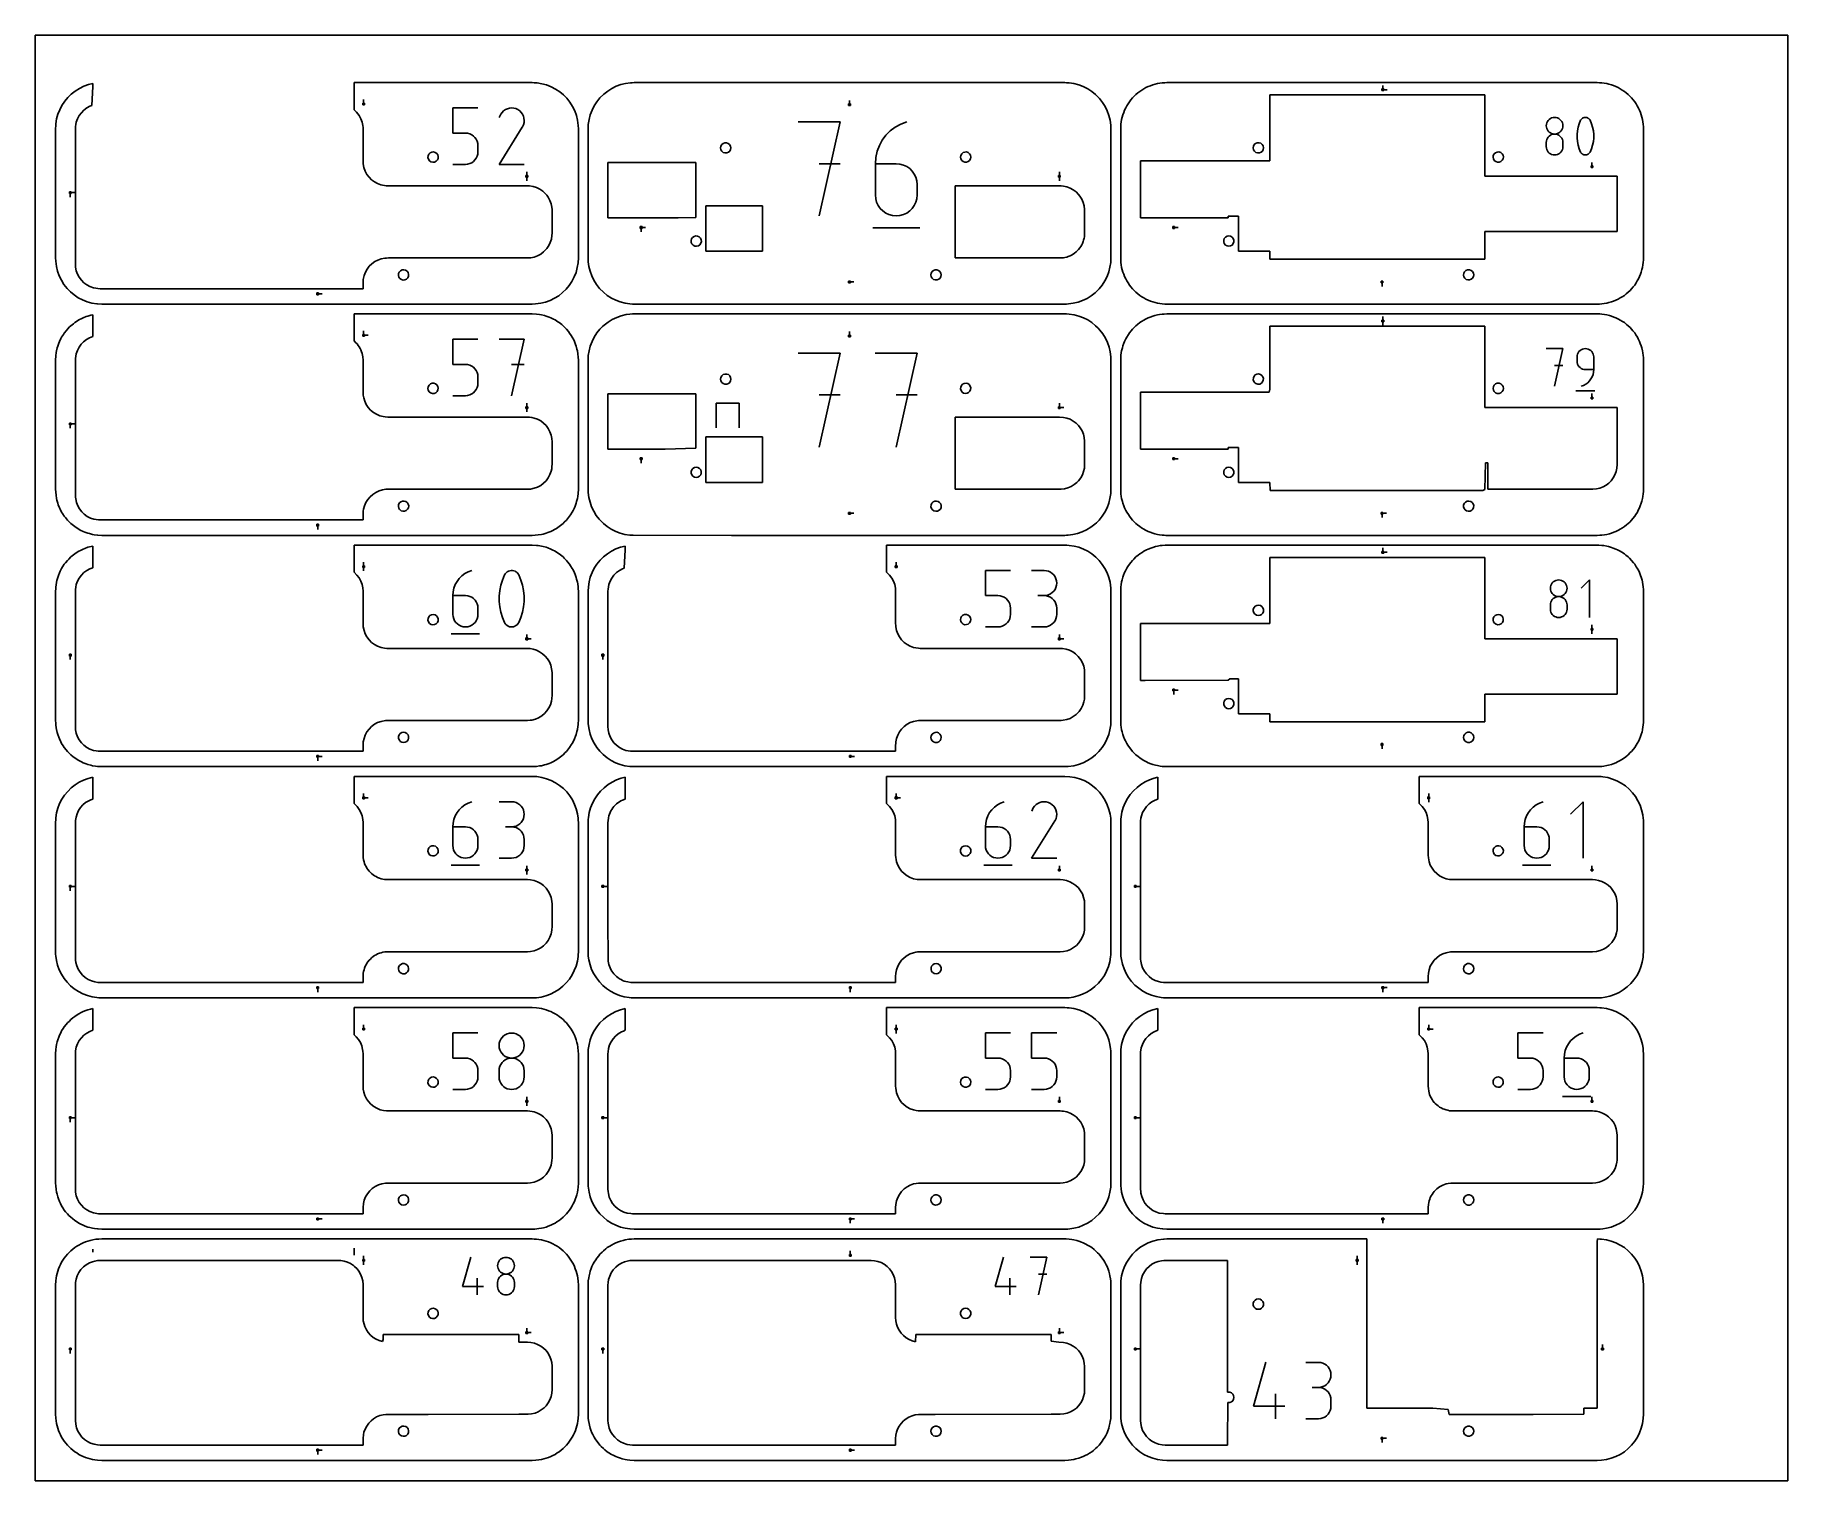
# Model space of a CAD drawing. Extents: x 0 to 570, y 0 to 470.
import ezdxf

# ---------------------------------------------------------------- set-up
doc = ezdxf.new("R2010")
doc.units = 0

msp = doc.modelspace()

# ---------------------------------------------------------------- linework, layer by layer
at = {"layer": 'annotation', "color": 1}
for p, q in [((438.255635, 452.215646), (438.255635, 453.644396)), ((438.255635, 452.215646), (438.255635, 453.644396)), ((438.255635, 453.644396), (438.255635, 452.215646)), ((438.255635, 452.215646), (439.684385, 452.215646)), ((106.836875, 447.580639), (106.836875, 449.009389)), ((135.852867, 438.142231), (135.852867, 446.319041)), ((135.852867, 446.319041), (144.007798, 446.319041)), ((151.866757, 444.879825), (151.441836, 444.27728)), ((152.376567, 445.382809), (151.866757, 444.879825)), ((152.955761, 445.782206), (152.376567, 445.382809)), ((153.588834, 446.073988), (152.955761, 445.782206)), ((154.260281, 446.254126), (153.588834, 446.073988)), ((154.954596, 446.318593), (154.260281, 446.254126)), ((155.656276, 446.26336), (154.954596, 446.318593)), ((156.349815, 446.0844), (155.656276, 446.26336)), ((157.019707, 445.777686), (156.349815, 446.0844)), ((157.618854, 445.352234), (157.019707, 445.777686)), ((157.019707, 445.777686), (157.019707, 445.777686)), ((158.119806, 444.841694), (157.618854, 445.352234)), ((158.518109, 444.261713), (158.119806, 444.841694)), ((264.842506, 447.342513), (264.842506, 448.771263)), ((150.894873, 427.957055), (158.430296, 440.088119)), ((151.441836, 444.27728), (150.906388, 443.250141)), ((158.430296, 440.088119), (158.439304, 440.099266)), ((158.430296, 440.088119), (158.430296, 440.088119)), ((158.439304, 440.099266), (158.447943, 440.110508)), ((158.447943, 440.110508), (158.456269, 440.121939)), ((158.456269, 440.121939), (158.464339, 440.133654)), ((158.464339, 440.133654), (158.47221, 440.145749)), ((158.47221, 440.145749), (158.479938, 440.158318)), ((158.479938, 440.158318), (158.487582, 440.171455)), ((158.487582, 440.171455), (158.495197, 440.185256)), ((158.495197, 440.185256), (158.50284, 440.199814)), ((158.50284, 440.199814), (158.813976, 440.867849)), ((158.50284, 440.199814), (158.50284, 440.199814)), ((158.809307, 443.627939), (158.518109, 444.261713)), ((158.988948, 442.956018), (158.809307, 443.627939)), ((158.813976, 440.867849), (158.995737, 441.560326)), ((159.052576, 442.261599), (158.988948, 442.956018)), ((158.995737, 441.560326), (159.052576, 442.261599)), ((261.764786, 441.81359), (248.155962, 441.81359)), ((254.961334, 411.210529), (261.764786, 441.81359)), ((279.71667, 440.100144), (278.108905, 438.887711)), ((281.503132, 441.08365), (279.71667, 440.100144)), ((283.449951, 441.81359), (281.503132, 441.08365)), ((283.449951, 441.81359), (283.449951, 441.81359)), ((491.43986, 441.016034), (491.395998, 440.529293)), ((491.395998, 440.529293), (491.395998, 440.529293)), ((491.395998, 440.529293), (491.439886, 440.040267)), ((491.566296, 441.47464), (491.43986, 441.016034)), ((491.439886, 440.040267), (491.566384, 439.579881)), ((491.767577, 441.897333), (491.566296, 441.47464)), ((491.566384, 439.579881), (491.767748, 439.155851)), ((492.035978, 442.276336), (491.767577, 441.897333)), ((491.767748, 439.155851), (492.03623, 438.77589)), ((492.36377, 442.603869), (492.035978, 442.276336)), ((492.743226, 442.872157), (492.36377, 442.603869)), ((493.166619, 443.073421), (492.743226, 442.872157)), ((493.626222, 443.199883), (493.166619, 443.073421)), ((494.114308, 443.243765), (493.626222, 443.199883)), ((494.602394, 443.199883), (494.114308, 443.243765)), ((494.114308, 443.243765), (494.114308, 443.243765)), ((495.061997, 443.073421), (494.602394, 443.199883)), ((495.485391, 442.872157), (495.061997, 443.073421)), ((495.864847, 442.603869), (495.485391, 442.872157)), ((496.192639, 442.276336), (495.864847, 442.603869)), ((496.192386, 438.77589), (496.460868, 439.155851)), ((496.461039, 441.897333), (496.192639, 442.276336)), ((496.460868, 439.155851), (496.662232, 439.579881)), ((496.662321, 441.47464), (496.461039, 441.897333)), ((496.662232, 439.579881), (496.788731, 440.040267)), ((496.788756, 441.016034), (496.662321, 441.47464)), ((496.788731, 440.040267), (496.832618, 440.529293)), ((496.832618, 440.529293), (496.788756, 441.016034)), ((496.832618, 440.529293), (496.832618, 440.529293)), ((501.775934, 440.05047), (501.541313, 438.892043)), ((502.127867, 441.185949), (501.775934, 440.05047)), ((502.597111, 442.289426), (502.127867, 441.185949)), ((502.755131, 442.552205), (502.597111, 442.289426)), ((502.597111, 442.289426), (502.597111, 442.289426)), ((502.952064, 442.776138), (502.755131, 442.552205)), ((503.181391, 442.95906), (502.952064, 442.776138)), ((503.436592, 443.098803), (503.181391, 442.95906)), ((503.711145, 443.193199), (503.436592, 443.098803)), ((503.998531, 443.240083), (503.711145, 443.193199)), ((504.292228, 443.237286), (503.998531, 443.240083)), ((504.585717, 443.182642), (504.292228, 443.237286)), ((504.872477, 443.073983), (504.585717, 443.182642)), ((504.982254, 443.016296), (504.872477, 443.073983)), ((504.872477, 443.073983), (504.872477, 443.073983)), ((505.087595, 442.950035), (504.982254, 443.016296)), ((505.187989, 442.875725), (505.087595, 442.950035)), ((505.282923, 442.79389), (505.187989, 442.875725)), ((505.371888, 442.705055), (505.282923, 442.79389)), ((505.454369, 442.609743), (505.371888, 442.705055)), ((505.529856, 442.508479), (505.454369, 442.609743)), ((505.597838, 442.401788), (505.529856, 442.508479)), ((505.657801, 442.290194), (505.597838, 442.401788)), ((506.129319, 441.184442), (505.657801, 442.290194)), ((505.657801, 442.290194), (505.657801, 442.290194)), ((506.482958, 440.047257), (506.129319, 441.184442)), ((506.718717, 438.887693), (506.482958, 440.047257)), ((139.930333, 438.142231), (135.852867, 438.142231)), ((140.662461, 438.076787), (139.930333, 438.142231)), ((141.351866, 437.888042), (140.662461, 438.076787)), ((141.986956, 437.587378), (141.351866, 437.888042)), ((142.556141, 437.186179), (141.986956, 437.587378)), ((143.047828, 436.695826), (142.556141, 437.186179)), ((143.450429, 436.127701), (143.047828, 436.695826)), ((143.752351, 435.493188), (143.450429, 436.127701)), ((143.942005, 434.803668), (143.752351, 435.493188)), ((144.007798, 434.070523), (143.942005, 434.803668)), ((144.007798, 432.039275), (144.007798, 434.070523)), ((144.007798, 434.070523), (144.007798, 434.070523)), ((274.541171, 434.123269), (273.831576, 432.241544)), ((275.502816, 435.874632), (274.541171, 434.123269)), ((276.698174, 437.470993), (275.502816, 435.874632)), ((278.108905, 438.887711), (276.698174, 437.470993)), ((491.43986, 435.574561), (491.395998, 435.085764)), ((491.395998, 435.085764), (491.395998, 433.731598)), ((491.395998, 433.731598), (491.395998, 433.731598)), ((491.395998, 433.731598), (491.439886, 433.242835)), ((491.566296, 436.034769), (491.43986, 435.574561)), ((491.439886, 433.242835), (491.566384, 432.783155)), ((491.767577, 436.458666), (491.566296, 436.034769)), ((492.035978, 436.83853), (491.767577, 436.458666)), ((492.36377, 437.166642), (492.035978, 436.83853)), ((492.03623, 438.77589), (492.364086, 438.447714)), ((492.743226, 437.435281), (492.36377, 437.166642)), ((492.364086, 438.447714), (492.743567, 438.179037)), ((493.166619, 437.636724), (492.743226, 437.435281)), ((492.743567, 438.179037), (493.166929, 437.977573)), ((493.626222, 437.763253), (493.166619, 437.636724)), ((493.166929, 437.977573), (493.626425, 437.851037)), ((494.114308, 437.807144), (493.626222, 437.763253)), ((493.626425, 437.851037), (494.114308, 437.807144)), ((494.114308, 437.807144), (494.602192, 437.851037)), ((494.602394, 437.763278), (494.114308, 437.807144)), ((494.114308, 437.807144), (494.114308, 437.807144)), ((494.114308, 437.807144), (494.114308, 437.807144)), ((494.602192, 437.851037), (495.061688, 437.977573)), ((495.061997, 437.636813), (494.602394, 437.763278)), ((495.061688, 437.977573), (495.485049, 438.179037)), ((495.485391, 437.435451), (495.061997, 437.636813)), ((495.485049, 438.179037), (495.864531, 438.447714)), ((495.864847, 437.166895), (495.485391, 437.435451)), ((495.864531, 438.447714), (496.192386, 438.77589)), ((496.192639, 436.838846), (495.864847, 437.166895)), ((496.461039, 436.459007), (496.192639, 436.838846)), ((496.662321, 436.035079), (496.461039, 436.459007)), ((496.662232, 432.783155), (496.788731, 433.242835)), ((496.788756, 435.574763), (496.662321, 436.035079)), ((496.788731, 433.242835), (496.832618, 433.731598)), ((496.832618, 435.085764), (496.788756, 435.574763)), ((496.832618, 433.731598), (496.832618, 435.085764)), ((496.832618, 435.085764), (496.832618, 435.085764)), ((501.541313, 438.892043), (501.424002, 437.719723)), ((501.424002, 437.719723), (501.424002, 436.542562)), ((501.424002, 436.542562), (501.541313, 435.369616)), ((501.541313, 435.369616), (501.775934, 434.209938)), ((501.775934, 434.209938), (502.127867, 433.072582)), ((506.129319, 433.071075), (506.482958, 434.206725)), ((506.482958, 434.206725), (506.718717, 435.365266)), ((506.836597, 437.714804), (506.718717, 438.887693)), ((506.718717, 435.365266), (506.836597, 436.537643)), ((506.836597, 436.537643), (506.836597, 437.714804)), ((135.852867, 427.957204), (139.930333, 427.957204)), ((139.930333, 427.957204), (140.662158, 428.023004)), ((139.930333, 427.957204), (139.930333, 427.957204)), ((140.662158, 428.023004), (141.351402, 428.212702)), ((141.351402, 428.212702), (141.986444, 428.514744)), ((141.986444, 428.514744), (142.555667, 428.917578)), ((142.555667, 428.917578), (143.047449, 429.409651)), ((143.047449, 429.409651), (143.450173, 429.979411)), ((143.450173, 429.979411), (143.752218, 430.615303)), ((143.752218, 430.615303), (143.941967, 431.305776)), ((143.941967, 431.305776), (144.007798, 432.039275)), ((159.049803, 427.957055), (150.894873, 427.957055)), ((261.764786, 428.185575), (254.961334, 428.185575)), ((273.392371, 430.254099), (273.241894, 428.185575)), ((273.241894, 428.185575), (273.241894, 418.013982)), ((280.037669, 428.185575), (273.241894, 428.185575)), ((273.831576, 432.241544), (273.392371, 430.254099)), ((281.259906, 428.0765), (280.037669, 428.185575)), ((282.409988, 427.761925), (281.259906, 428.0765)), ((283.468787, 427.26082), (282.409988, 427.761925)), ((491.566384, 432.783155), (491.767748, 432.360146)), ((491.767748, 432.360146), (492.03623, 431.981397)), ((492.03623, 431.981397), (492.364086, 431.654495)), ((492.364086, 431.654495), (492.743567, 431.387028)), ((492.743567, 431.387028), (493.166929, 431.186586)), ((493.166929, 431.186586), (493.626425, 431.060756)), ((493.626425, 431.060756), (494.114308, 431.017126)), ((494.114308, 431.017126), (494.602192, 431.060756)), ((494.114308, 431.017126), (494.114308, 431.017126)), ((494.602192, 431.060756), (495.061688, 431.186586)), ((495.061688, 431.186586), (495.485049, 431.387028)), ((495.485049, 431.387028), (495.864531, 431.654495)), ((495.864531, 431.654495), (496.192386, 431.981397)), ((496.192386, 431.981397), (496.460868, 432.360146)), ((496.460868, 432.360146), (496.662232, 432.783155)), ((502.127867, 433.072582), (502.597111, 431.966603)), ((502.597111, 431.966603), (502.597111, 431.966603)), ((502.597111, 431.966603), (502.656856, 431.855231)), ((502.656856, 431.855231), (502.724335, 431.749072)), ((502.724335, 431.749072), (502.799264, 431.648447)), ((502.799264, 431.648447), (502.881357, 431.55368)), ((502.881357, 431.55368), (502.97033, 431.465092)), ((502.97033, 431.465092), (503.0659, 431.383005)), ((503.0659, 431.383005), (503.167782, 431.307742)), ((503.167782, 431.307742), (503.275691, 431.239625)), ((503.275691, 431.239625), (503.389344, 431.178976)), ((503.389344, 431.178976), (503.389344, 431.178976)), ((503.389344, 431.178976), (503.673845, 431.072622)), ((503.673845, 431.072622), (503.965625, 431.019784)), ((503.965625, 431.019784), (504.258087, 431.018306)), ((504.258087, 431.018306), (504.544636, 431.066035)), ((504.544636, 431.066035), (504.818674, 431.160817)), ((504.818674, 431.160817), (505.073606, 431.300495)), ((505.073606, 431.300495), (505.302835, 431.482917)), ((505.302835, 431.482917), (505.499766, 431.705927)), ((505.499766, 431.705927), (505.657801, 431.967371)), ((505.657801, 431.967371), (506.129319, 433.071075)), ((505.657801, 431.967371), (505.657801, 431.967371)), ((506.255636, 427.188811), (506.255636, 428.617561)), ((159.905628, 424.08145), (159.905628, 425.5102)), ((159.905628, 424.08145), (159.905628, 425.5102)), ((159.905628, 425.5102), (159.905628, 424.08145)), ((159.905628, 424.08145), (159.905628, 422.6527)), ((284.417175, 426.592154), (283.468787, 427.26082)), ((285.236023, 425.774899), (284.417175, 426.592154)), ((285.906202, 424.828025), (285.236023, 425.774899)), ((286.408585, 423.770502), (285.906202, 424.828025)), ((286.724042, 422.621302), (286.408585, 423.770502)), ((286.833445, 421.399395), (286.724042, 422.621302)), ((333.080633, 424.08145), (333.080632, 422.6527)), ((333.080633, 424.08145), (333.080633, 425.5102)), ((333.080633, 424.08145), (333.080633, 425.5102)), ((333.080633, 425.5102), (333.080633, 424.08145)), ((11.455633, 418.780637), (12.884383, 418.780637)), ((11.455633, 418.780637), (12.884383, 418.780637)), ((12.884383, 418.780637), (11.455633, 418.780637)), ((11.455633, 418.780637), (11.455633, 417.351887)), ((273.241894, 418.013982), (273.241894, 418.013982)), ((273.241894, 418.013982), (273.351613, 416.791482)), ((273.351613, 416.791482), (273.667859, 415.640694)), ((286.408585, 415.640694), (286.724042, 416.791482)), ((286.724042, 416.791482), (286.833445, 418.013982)), ((286.833445, 418.013982), (286.833445, 421.399395)), ((286.833445, 421.399395), (286.833445, 421.399395)), ((273.667859, 415.640694), (274.171269, 414.580873)), ((274.171269, 414.580873), (274.842475, 413.631275)), ((274.842475, 413.631275), (275.662112, 412.811153)), ((275.662112, 412.811153), (276.610816, 412.139762)), ((276.610816, 412.139762), (277.66922, 411.636358)), ((277.66922, 411.636358), (278.81796, 411.320196)), ((278.81796, 411.320196), (280.037669, 411.210529)), ((280.037669, 411.210529), (281.259906, 411.320196)), ((280.037669, 411.210529), (280.037669, 411.210529)), ((281.259906, 411.320196), (282.409988, 411.636358)), ((282.409988, 411.636358), (283.468787, 412.139762)), ((283.468787, 412.139762), (284.417175, 412.811153)), ((284.417175, 412.811153), (285.236023, 413.631275)), ((285.236023, 413.631275), (285.906202, 414.580873)), ((285.906202, 414.580873), (286.408585, 415.640694)), ((197.080629, 407.446888), (198.509379, 407.446888)), ((197.080629, 407.446888), (198.509379, 407.446888)), ((198.509379, 407.446888), (197.080629, 407.446888)), ((197.080629, 407.446888), (197.080629, 406.018138)), ((272.390742, 407.385147), (287.692273, 407.385147)), ((370.255633, 407.446887), (371.684383, 407.446887)), ((264.842506, 389.742512), (266.271256, 389.742512)), ((438.01751, 389.742512), (438.01751, 388.313762)), ((91.905627, 385.875637), (93.334377, 385.875637)), ((438.255635, 377.040644), (438.255635, 378.469394)), ((438.255635, 377.040644), (438.255635, 378.469394)), ((438.255635, 378.469394), (438.255635, 377.040644)), ((438.255635, 377.040644), (438.255635, 375.611894)), ((106.836875, 372.405635), (106.836875, 373.834385)), ((106.836875, 372.405635), (106.836875, 373.834385)), ((106.836875, 373.834385), (106.836875, 372.405635)), ((106.836875, 372.405635), (108.265625, 372.405635)), ((135.849072, 362.967229), (135.849072, 371.144038)), ((135.849072, 371.144038), (144.004002, 371.144038)), ((159.05441, 371.144038), (150.889115, 371.144038)), ((154.972338, 352.782202), (159.05441, 371.144038)), ((264.842506, 372.167511), (264.842506, 373.596261)), ((261.75615, 366.638588), (248.147326, 366.638588)), ((254.952698, 336.035527), (261.75615, 366.638588)), ((286.841121, 366.638588), (273.232298, 366.638588)), ((280.037669, 336.035527), (286.841121, 366.638588)), ((496.823677, 368.083732), (491.380147, 368.083732)), ((494.102296, 355.842508), (496.823677, 368.083732)), ((501.457639, 365.85061), (501.413752, 365.361584)), ((501.413752, 365.361584), (501.413752, 364.000509)), ((501.584138, 366.310995), (501.457639, 365.85061)), ((501.785502, 366.735026), (501.584138, 366.310995)), ((502.053984, 367.114987), (501.785502, 366.735026)), ((502.381839, 367.443163), (502.053984, 367.114987)), ((502.761321, 367.71184), (502.381839, 367.443163)), ((503.184683, 367.913304), (502.761321, 367.71184)), ((503.644178, 368.039839), (503.184683, 367.913304)), ((504.132062, 368.083732), (503.644178, 368.039839)), ((504.620957, 368.039839), (504.132062, 368.083732)), ((504.132062, 368.083732), (504.132062, 368.083732)), ((505.08099, 367.913304), (504.620957, 368.039839)), ((505.504509, 367.71184), (505.08099, 367.913304)), ((505.883864, 367.443163), (505.504509, 367.71184)), ((506.211403, 367.114987), (505.883864, 367.443163)), ((506.479475, 366.735026), (506.211403, 367.114987)), ((506.680428, 366.310995), (506.479475, 366.735026)), ((506.806611, 365.85061), (506.680428, 366.310995)), ((506.850372, 365.361584), (506.806611, 365.85061)), ((506.850372, 361.279128), (506.850372, 365.361584)), ((506.850372, 365.361584), (506.850372, 365.361584)), ((139.926537, 362.967229), (135.849072, 362.967229)), ((140.658666, 362.901785), (139.926537, 362.967229)), ((141.348071, 362.71304), (140.658666, 362.901785)), ((141.983161, 362.412376), (141.348071, 362.71304)), ((142.552345, 362.011177), (141.983161, 362.412376)), ((143.044033, 361.520824), (142.552345, 362.011177)), ((143.446633, 360.952699), (143.044033, 361.520824)), ((143.748556, 360.318186), (143.446633, 360.952699)), ((143.938209, 359.628666), (143.748556, 360.318186)), ((144.004002, 358.895521), (143.938209, 359.628666)), ((159.05441, 362.967229), (154.972338, 362.967229)), ((496.823677, 362.632526), (494.102296, 362.632526)), ((501.413752, 364.000509), (501.413752, 364.000509)), ((501.413752, 364.000509), (501.457639, 363.511509)), ((501.457639, 363.511509), (501.584138, 363.051194)), ((501.584138, 363.051194), (501.785502, 362.627266)), ((501.785502, 362.627266), (502.053984, 362.247427)), ((502.053984, 362.247427), (502.381839, 361.919378)), ((502.381839, 361.919378), (502.761321, 361.650822)), ((502.761321, 361.650822), (503.184683, 361.44946)), ((503.184683, 361.44946), (503.644178, 361.322995)), ((503.644178, 361.322995), (504.132062, 361.279128)), ((504.132062, 361.279128), (506.850372, 361.279128)), ((506.330832, 358.909197), (506.61455, 359.660483)), ((506.61455, 359.660483), (506.790188, 360.453786)), ((506.790188, 360.453786), (506.850372, 361.279128)), ((141.982649, 353.339742), (142.551871, 353.742576)), ((142.551871, 353.742576), (143.043654, 354.234649)), ((143.043654, 354.234649), (143.446377, 354.804408)), ((143.446377, 354.804408), (143.748423, 355.440301)), ((143.748423, 355.440301), (143.938171, 356.130773)), ((143.938171, 356.130773), (144.004002, 356.864273)), ((144.004002, 356.864273), (144.004002, 358.895521)), ((144.004002, 358.895521), (144.004002, 358.895521)), ((501.074059, 354.312355), (507.194671, 354.312355)), ((502.771755, 355.842508), (503.549112, 356.132189)), ((502.771755, 355.842508), (502.771755, 355.842508)), ((503.549112, 356.132189), (504.262629, 356.523746)), ((504.262629, 356.523746), (504.904933, 357.007202)), ((504.904933, 357.007202), (505.46865, 357.57258)), ((505.46865, 357.57258), (505.946408, 358.209904)), ((505.946408, 358.209904), (506.330832, 358.909197)), ((506.255636, 352.013809), (506.255636, 353.442559)), ((135.849072, 352.782202), (139.926537, 352.782202)), ((139.926537, 352.782202), (140.658363, 352.848002)), ((139.926537, 352.782202), (139.926537, 352.782202)), ((140.658363, 352.848002), (141.347606, 353.037699)), ((141.347606, 353.037699), (141.982649, 353.339742)), ((159.905629, 348.906448), (159.905628, 347.477698)), ((159.905629, 348.906448), (159.905629, 350.335198)), ((159.905629, 348.906448), (159.905629, 350.335198)), ((159.905629, 350.335198), (159.905629, 348.906448)), ((221.438179, 342.367511), (221.438161, 350.368262)), ((221.438161, 350.368262), (222.106856, 350.368241)), ((222.106856, 350.368241), (228.938349, 350.368367)), ((228.938349, 350.368367), (228.938104, 349.387799)), ((228.938104, 349.387799), (228.938238, 342.367511)), ((261.75615, 353.010572), (254.952698, 353.010572)), ((286.841121, 353.010572), (280.037669, 353.010572)), ((333.080633, 348.906448), (333.080633, 350.335198)), ((333.080633, 348.906448), (333.080633, 350.335198)), ((333.080633, 350.335198), (333.080633, 348.906448)), ((333.080633, 348.906448), (334.509383, 348.906448)), ((11.455633, 343.605635), (12.884383, 343.605635)), ((11.455633, 343.605635), (12.884383, 343.605635)), ((12.884383, 343.605635), (11.455633, 343.605635)), ((11.455633, 343.605635), (11.455633, 342.176885)), ((197.080629, 332.271885), (197.080629, 330.843135)), ((370.255633, 332.271885), (371.684383, 332.271885)), ((264.842506, 314.567509), (266.271256, 314.567509)), ((438.01751, 314.567509), (439.44626, 314.567509)), ((438.01751, 314.567509), (439.44626, 314.567509)), ((439.44626, 314.567509), (438.01751, 314.567509)), ((438.01751, 314.567509), (438.01751, 313.138759)), ((91.905627, 310.700635), (91.905627, 309.271885)), ((438.255635, 301.865642), (438.255635, 303.294391)), ((438.255635, 301.865642), (438.255635, 303.294391)), ((438.255635, 303.294391), (438.255635, 301.865642)), ((106.836875, 297.230633), (106.836875, 298.659383)), ((106.836875, 297.230633), (106.836875, 298.659383)), ((106.836875, 298.659383), (106.836875, 297.230633)), ((106.836875, 297.230633), (106.836875, 295.801883)), ((280.011879, 297.230634), (280.011879, 298.659384)), ((438.255635, 301.865642), (439.684385, 301.865641)), ((136.651838, 291.354843), (136.226082, 290.225808)), ((137.228826, 292.405661), (136.651838, 291.354843)), ((137.94604, 293.363478), (137.228826, 292.405661)), ((138.792479, 294.213509), (137.94604, 293.363478)), ((139.757138, 294.940968), (138.792479, 294.213509)), ((140.829015, 295.531072), (139.757138, 294.940968)), ((141.997107, 295.969036), (140.829015, 295.531072)), ((141.997107, 295.969036), (141.997107, 295.969036)), ((151.442177, 291.15664), (151.090244, 289.418999)), ((151.970076, 292.859858), (151.442177, 291.15664)), ((152.673942, 294.515074), (151.970076, 292.859858)), ((152.910971, 294.909241), (152.673942, 294.515074)), ((152.673942, 294.515074), (152.673942, 294.515074)), ((153.206371, 295.245141), (152.910971, 294.909241)), ((153.550362, 295.519524), (153.206371, 295.245141)), ((153.933163, 295.729138), (153.550362, 295.519524)), ((154.344993, 295.870734), (153.933163, 295.729138)), ((154.776071, 295.941059), (154.344993, 295.870734)), ((155.216618, 295.936864), (154.776071, 295.941059)), ((155.656851, 295.854897), (155.216618, 295.936864)), ((156.086991, 295.691908), (155.656851, 295.854897)), ((156.251656, 295.605378), (156.086991, 295.691908)), ((156.086991, 295.691908), (156.086991, 295.691908)), ((156.409667, 295.505987), (156.251656, 295.605378)), ((156.560258, 295.394522), (156.409667, 295.505987)), ((156.70266, 295.27177), (156.560258, 295.394522)), ((156.836107, 295.138516), (156.70266, 295.27177)), ((156.959829, 294.995548), (156.836107, 295.138516)), ((157.07306, 294.843653), (156.959829, 294.995548)), ((157.175032, 294.683616), (157.07306, 294.843653)), ((157.264977, 294.516225), (157.175032, 294.683616)), ((157.972254, 292.857598), (157.264977, 294.516225)), ((157.264977, 294.516225), (157.264977, 294.516225)), ((158.502713, 291.15182), (157.972254, 292.857598)), ((158.856351, 289.412474), (158.502713, 291.15182)), ((309.029257, 287.792227), (309.029257, 295.969036)), ((309.029257, 295.969036), (317.184188, 295.969036)), ((328.147342, 295.947733), (324.069877, 295.947733)), ((328.880684, 295.88191), (328.147342, 295.947733)), ((329.570733, 295.692217), (328.880684, 295.88191)), ((330.206013, 295.390321), (329.570733, 295.692217)), ((330.775046, 294.98789), (330.206013, 295.390321)), ((331.266354, 294.496589), (330.775046, 294.98789)), ((331.668462, 293.928086), (331.266354, 294.496589)), ((331.969891, 293.294046), (331.668462, 293.928086)), ((332.159166, 292.606137), (331.969891, 293.294046)), ((331.969891, 290.451908), (332.159166, 291.142486)), ((332.224808, 291.876025), (332.159166, 292.606137)), ((332.159166, 291.142486), (332.224808, 291.876025)), ((332.224808, 291.876025), (332.224808, 291.876025)), ((492.911903, 291.124636), (492.785468, 290.66603)), ((493.113185, 291.547329), (492.911903, 291.124636)), ((493.381585, 291.926331), (493.113185, 291.547329)), ((493.709377, 292.253865), (493.381585, 291.926331)), ((494.088833, 292.522153), (493.709377, 292.253865)), ((494.512226, 292.723416), (494.088833, 292.522153)), ((494.97183, 292.849878), (494.512226, 292.723416)), ((495.459915, 292.89376), (494.97183, 292.849878)), ((495.948001, 292.849878), (495.459915, 292.89376)), ((495.459915, 292.89376), (495.459915, 292.89376)), ((496.407605, 292.723416), (495.948001, 292.849878)), ((496.830998, 292.522153), (496.407605, 292.723416)), ((497.210454, 292.253865), (496.830998, 292.522153)), ((497.538246, 291.926331), (497.210454, 292.253865)), ((497.806646, 291.547329), (497.538246, 291.926331)), ((498.007928, 291.124636), (497.806646, 291.547329)), ((498.134363, 290.66603), (498.007928, 291.124636)), ((505.49045, 292.90873), (502.769069, 290.186581)), ((505.49045, 280.667506), (505.49045, 292.90873)), ((135.962558, 289.033341), (135.872272, 287.792227)), ((135.872272, 287.792227), (135.872272, 281.689271)), ((139.949738, 287.792227), (135.872272, 287.792227)), ((136.226082, 290.225808), (135.962558, 289.033341)), ((140.68308, 287.726782), (139.949738, 287.792227)), ((141.373129, 287.538037), (140.68308, 287.726782)), ((142.008408, 287.237374), (141.373129, 287.538037)), ((142.577441, 286.836174), (142.008408, 287.237374)), ((143.06875, 286.345821), (142.577441, 286.836174)), ((143.470857, 285.777697), (143.06875, 286.345821)), ((143.772287, 285.143183), (143.470857, 285.777697)), ((143.961561, 284.453663), (143.772287, 285.143183)), ((151.090244, 289.418999), (150.914278, 287.660518)), ((150.914278, 287.660518), (150.914278, 285.894777)), ((150.914278, 285.894777), (151.090244, 284.135358)), ((159.033171, 287.65314), (158.856351, 289.412474)), ((158.856351, 284.128833), (159.033171, 285.887399)), ((159.033171, 285.887399), (159.033171, 287.65314)), ((313.106723, 287.792227), (309.029257, 287.792227)), ((313.838852, 287.726782), (313.106723, 287.792227)), ((314.528256, 287.538037), (313.838852, 287.726782)), ((315.163346, 287.237374), (314.528256, 287.538037)), ((315.732531, 286.836174), (315.163346, 287.237374)), ((316.224218, 286.345821), (315.732531, 286.836174)), ((316.626819, 285.777697), (316.224218, 286.345821)), ((316.928741, 285.143183), (316.626819, 285.777697)), ((317.118395, 284.453663), (316.928741, 285.143183)), ((328.147342, 287.792803), (326.105731, 287.792803)), ((326.105731, 287.792803), (328.147342, 287.792803)), ((328.147342, 287.792803), (328.880684, 287.858642)), ((328.880684, 287.726979), (328.147342, 287.792803)), ((328.147342, 287.792803), (328.147342, 287.792803)), ((328.880684, 287.858642), (329.570733, 288.048445)), ((329.570733, 287.537286), (328.880684, 287.726979)), ((329.570733, 288.048445), (330.206013, 288.350641)), ((330.206013, 287.235391), (329.570733, 287.537286)), ((330.206013, 288.350641), (330.775046, 288.753657)), ((330.775046, 286.832959), (330.206013, 287.235391)), ((330.775046, 288.753657), (331.266354, 289.245921)), ((331.266354, 286.341658), (330.775046, 286.832959)), ((331.266354, 289.245921), (331.668462, 289.815862)), ((331.668462, 285.773155), (331.266354, 286.341658)), ((331.668462, 289.815862), (331.969891, 290.451908)), ((331.969891, 285.139115), (331.668462, 285.773155)), ((332.159166, 284.451206), (331.969891, 285.139115)), ((492.785468, 290.66603), (492.741605, 290.179289)), ((492.741605, 290.179289), (492.741605, 290.179289)), ((492.741605, 290.179289), (492.785493, 289.690262)), ((492.785468, 285.224557), (492.741605, 284.735759)), ((492.911903, 285.684764), (492.785468, 285.224557)), ((492.785493, 289.690262), (492.911992, 289.229877)), ((493.113185, 286.108661), (492.911903, 285.684764)), ((492.911992, 289.229877), (493.113355, 288.805846)), ((493.381585, 286.488526), (493.113185, 286.108661)), ((493.113355, 288.805846), (493.381838, 288.425886)), ((493.709377, 286.816638), (493.381585, 286.488526)), ((493.381838, 288.425886), (493.709693, 288.097709)), ((494.088833, 287.085276), (493.709377, 286.816638)), ((493.709693, 288.097709), (494.089174, 287.829032)), ((494.512226, 287.28672), (494.088833, 287.085276)), ((494.089174, 287.829032), (494.512536, 287.627568)), ((494.97183, 287.413248), (494.512226, 287.28672)), ((494.512536, 287.627568), (494.972032, 287.501033)), ((495.459915, 287.45714), (494.97183, 287.413248)), ((494.972032, 287.501033), (495.459915, 287.45714)), ((495.459915, 287.45714), (495.947799, 287.501033)), ((495.948001, 287.413273), (495.459915, 287.45714)), ((495.459915, 287.45714), (495.459915, 287.45714)), ((495.459915, 287.45714), (495.459915, 287.45714)), ((495.947799, 287.501033), (496.407295, 287.627568)), ((496.407605, 287.286808), (495.948001, 287.413273)), ((496.407295, 287.627568), (496.830657, 287.829032)), ((496.830998, 287.085447), (496.407605, 287.286808)), ((496.830657, 287.829032), (497.210138, 288.097709)), ((497.210454, 286.816891), (496.830998, 287.085447)), ((497.210138, 288.097709), (497.537993, 288.425886)), ((497.538246, 286.488842), (497.210454, 286.816891)), ((497.537993, 288.425886), (497.806476, 288.805846)), ((497.806646, 286.109002), (497.538246, 286.488842)), ((497.806476, 288.805846), (498.007839, 289.229877)), ((498.007928, 285.685074), (497.806646, 286.109002)), ((498.007839, 289.229877), (498.134338, 289.690262)), ((498.134363, 285.224759), (498.007928, 285.685074)), ((498.134338, 289.690262), (498.178226, 290.179289)), ((498.178226, 290.179289), (498.134363, 290.66603)), ((498.178226, 284.735759), (498.134363, 285.224759)), ((498.178226, 290.179289), (498.178226, 290.179289)), ((135.872272, 281.689271), (135.872272, 281.689271)), ((135.872272, 281.689271), (135.938104, 280.955771)), ((135.938104, 280.955771), (136.127852, 280.265298)), ((136.127852, 280.265298), (136.429897, 279.629406)), ((136.429897, 279.629406), (136.832621, 279.059647)), ((143.06875, 279.059647), (143.470857, 279.629406)), ((143.470857, 279.629406), (143.772287, 280.265298)), ((143.772287, 280.265298), (143.961561, 280.955771)), ((144.027203, 283.720519), (143.961561, 284.453663)), ((143.961561, 280.955771), (144.027203, 281.689271)), ((144.027203, 281.689271), (144.027203, 283.720519)), ((144.027203, 283.720519), (144.027203, 283.720519)), ((151.090244, 284.135358), (151.442177, 282.395841)), ((151.442177, 282.395841), (151.970076, 280.689808)), ((151.970076, 280.689808), (152.673942, 279.030839)), ((157.264977, 279.03199), (157.972254, 280.687547)), ((157.972254, 280.687547), (158.502713, 282.391022)), ((158.502713, 282.391022), (158.856351, 284.128833)), ((316.223839, 279.059647), (316.626563, 279.629406)), ((316.626563, 279.629406), (316.928609, 280.265298)), ((316.928609, 280.265298), (317.118357, 280.955771)), ((317.118357, 280.955771), (317.184188, 281.689271)), ((317.184188, 283.720519), (317.118395, 284.453663)), ((317.184188, 281.689271), (317.184188, 283.720519)), ((317.184188, 283.720519), (317.184188, 283.720519)), ((331.266354, 279.058446), (331.668462, 279.626911)), ((331.668462, 279.626911), (331.969891, 280.260998)), ((331.969891, 280.260998), (332.159166, 280.949068)), ((332.224808, 283.721095), (332.159166, 284.451206)), ((332.159166, 280.949068), (332.224808, 281.679483)), ((332.224808, 281.679483), (332.224808, 283.721095)), ((332.224808, 283.721095), (332.224808, 283.721095)), ((492.741605, 284.735759), (492.741605, 283.381594)), ((492.741605, 283.381594), (492.741605, 283.381594)), ((492.741605, 283.381594), (492.785493, 282.892831)), ((492.785493, 282.892831), (492.911992, 282.433151)), ((492.911992, 282.433151), (493.113355, 282.010142)), ((493.113355, 282.010142), (493.381838, 281.631392)), ((493.381838, 281.631392), (493.709693, 281.30449)), ((493.709693, 281.30449), (494.089174, 281.037024)), ((494.089174, 281.037024), (494.512536, 280.836582)), ((494.512536, 280.836582), (494.972032, 280.710751)), ((494.972032, 280.710751), (495.459915, 280.667122)), ((495.459915, 280.667122), (495.947799, 280.710751)), ((495.459915, 280.667122), (495.459915, 280.667122)), ((495.947799, 280.710751), (496.407295, 280.836582)), ((496.407295, 280.836582), (496.830657, 281.037024)), ((496.830657, 281.037024), (497.210138, 281.30449)), ((497.210138, 281.30449), (497.537993, 281.631392)), ((497.537993, 281.631392), (497.806476, 282.010142)), ((497.806476, 282.010142), (498.007839, 282.433151)), ((498.007839, 282.433151), (498.134338, 282.892831)), ((498.134338, 282.892831), (498.178226, 283.381594)), ((498.178226, 283.381594), (498.178226, 284.735759)), ((498.178226, 284.735759), (498.178226, 284.735759)), ((135.361582, 275.31197), (144.5425, 275.31197)), ((136.832621, 279.059647), (137.324404, 278.567574)), ((137.324404, 278.567574), (137.893626, 278.164739)), ((137.893626, 278.164739), (138.528668, 277.862697)), ((138.528668, 277.862697), (139.217912, 277.672999)), ((139.217912, 277.672999), (139.949738, 277.6072)), ((139.949738, 277.6072), (140.68308, 277.672999)), ((139.949738, 277.6072), (139.949738, 277.6072)), ((140.68308, 277.672999), (141.373129, 277.862697)), ((141.373129, 277.862697), (142.008408, 278.164739)), ((142.008408, 278.164739), (142.577441, 278.567574)), ((142.577441, 278.567574), (143.06875, 279.059647)), ((152.673942, 279.030839), (152.673942, 279.030839)), ((152.673942, 279.030839), (152.76356, 278.863781)), ((152.76356, 278.863781), (152.864778, 278.704542)), ((152.864778, 278.704542), (152.977171, 278.553606)), ((152.977171, 278.553606), (153.10031, 278.411454)), ((153.10031, 278.411454), (153.233771, 278.278572)), ((153.233771, 278.278572), (153.377125, 278.155442)), ((153.377125, 278.155442), (153.529948, 278.042548)), ((153.529948, 278.042548), (153.691812, 277.940372)), ((153.691812, 277.940372), (153.862291, 277.849399)), ((153.862291, 277.849399), (153.862291, 277.849399)), ((153.862291, 277.849399), (154.289043, 277.689868)), ((154.289043, 277.689868), (154.726713, 277.61061)), ((154.726713, 277.61061), (155.165407, 277.608394)), ((155.165407, 277.608394), (155.595229, 277.679987)), ((155.595229, 277.679987), (156.006287, 277.822159)), ((156.006287, 277.822159), (156.388685, 278.031677)), ((156.388685, 278.031677), (156.732528, 278.305309)), ((156.732528, 278.305309), (157.027924, 278.639824)), ((157.027924, 278.639824), (157.264977, 279.03199)), ((157.264977, 279.03199), (157.264977, 279.03199)), ((159.905629, 273.731446), (159.905629, 275.160196)), ((159.905629, 273.731446), (159.905629, 275.160196)), ((159.905629, 275.160196), (159.905629, 273.731446)), ((159.905629, 273.731446), (161.334379, 273.731446)), ((309.029257, 277.6072), (313.106723, 277.6072)), ((313.106723, 277.6072), (313.838548, 277.672999)), ((313.106723, 277.6072), (313.106723, 277.6072)), ((313.838548, 277.672999), (314.527792, 277.862697)), ((314.527792, 277.862697), (315.162835, 278.164739)), ((315.162835, 278.164739), (315.732057, 278.567574)), ((315.732057, 278.567574), (316.223839, 279.059647)), ((324.069877, 277.607775), (328.147342, 277.607775)), ((328.147342, 277.607775), (328.880684, 277.673561)), ((328.147342, 277.607775), (328.147342, 277.607775)), ((328.880684, 277.673561), (329.570733, 277.863159)), ((329.570733, 277.863159), (330.206013, 278.164931)), ((330.206013, 278.164931), (330.775046, 278.56724)), ((330.775046, 278.56724), (331.266354, 279.058446)), ((333.080633, 273.731446), (333.080633, 275.160196)), ((333.080633, 273.731446), (333.080633, 275.160196)), ((333.080633, 275.160196), (333.080633, 273.731446)), ((333.080633, 273.731446), (334.509382, 273.731446)), ((506.255637, 276.838807), (506.255636, 275.410057)), ((506.255637, 276.838807), (506.255637, 278.267557)), ((506.255637, 276.838807), (506.255637, 278.267557)), ((506.255637, 278.267557), (506.255637, 276.838807)), ((11.455633, 268.430633), (11.455633, 267.001883)), ((184.630637, 268.430633), (184.630637, 267.001883)), ((370.255633, 257.096883), (371.684383, 257.096883)), ((370.255633, 257.096883), (371.684383, 257.096883)), ((371.684383, 257.096883), (370.255633, 257.096883)), ((370.255633, 257.096883), (370.255633, 255.668133)), ((91.905627, 235.525633), (93.334377, 235.525633)), ((91.905627, 235.525633), (93.334377, 235.525633)), ((93.334377, 235.525633), (91.905627, 235.525633)), ((91.905627, 235.525633), (91.905627, 234.096883)), ((265.080631, 235.525632), (266.509381, 235.525632)), ((438.01751, 239.392507), (438.01751, 237.963757)), ((106.836875, 222.055631), (106.836875, 223.484381)), ((106.836875, 222.055631), (106.836875, 223.484381)), ((106.836875, 223.484381), (106.836875, 222.055631)), ((280.011879, 222.055631), (280.011879, 223.484381)), ((280.011879, 222.055631), (280.011879, 223.484381)), ((280.011879, 223.484381), (280.011879, 222.055631)), ((453.186883, 222.055631), (453.186883, 223.484381)), ((453.186883, 222.055631), (453.186883, 223.484381)), ((453.186883, 223.484381), (453.186883, 222.055631)), ((106.836875, 222.055631), (108.265625, 222.055631)), ((137.210807, 217.230659), (136.63382, 216.179841)), ((137.928022, 218.188476), (137.210807, 217.230659)), ((138.77446, 219.038506), (137.928022, 218.188476)), ((139.73912, 219.765966), (138.77446, 219.038506)), ((140.810996, 220.35607), (139.73912, 219.765966)), ((141.979088, 220.794034), (140.810996, 220.35607)), ((141.979088, 220.794034), (141.979088, 220.794034)), ((154.972338, 220.772731), (150.894873, 220.772731)), ((155.70568, 220.706907), (154.972338, 220.772731)), ((156.395729, 220.517215), (155.70568, 220.706907)), ((157.031009, 220.215319), (156.395729, 220.517215)), ((157.600042, 219.812888), (157.031009, 220.215319)), ((158.09135, 219.321587), (157.600042, 219.812888)), ((158.493458, 218.753083), (158.09135, 219.321587)), ((158.794887, 218.119044), (158.493458, 218.753083)), ((158.984162, 217.431135), (158.794887, 218.119044)), ((159.049804, 216.701023), (158.984162, 217.431135)), ((158.984162, 215.967484), (159.049804, 216.701023)), ((159.049804, 216.701023), (159.049804, 216.701023)), ((280.011879, 222.055631), (281.440629, 222.055631)), ((310.384425, 217.230659), (309.807438, 216.179841)), ((311.10164, 218.188476), (310.384425, 217.230659)), ((311.948078, 219.038506), (311.10164, 218.188476)), ((312.912738, 219.765966), (311.948078, 219.038506)), ((313.984614, 220.35607), (312.912738, 219.765966)), ((315.152706, 220.794034), (313.984614, 220.35607)), ((315.152706, 220.794034), (315.152706, 220.794034)), ((324.61684, 218.752273), (324.081392, 217.725134)), ((325.041761, 219.354818), (324.61684, 218.752273)), ((325.551571, 219.857803), (325.041761, 219.354818)), ((326.130765, 220.2572), (325.551571, 219.857803)), ((326.763838, 220.548981), (326.130765, 220.2572)), ((327.435285, 220.729119), (326.763838, 220.548981)), ((328.129601, 220.793586), (327.435285, 220.729119)), ((328.83128, 220.738353), (328.129601, 220.793586)), ((329.524819, 220.559394), (328.83128, 220.738353)), ((330.194711, 220.252679), (329.524819, 220.559394)), ((330.793858, 219.827227), (330.194711, 220.252679)), ((330.194711, 220.252679), (330.194711, 220.252679)), ((331.29481, 219.316687), (330.793858, 219.827227)), ((331.693113, 218.736706), (331.29481, 219.316687)), ((331.984311, 218.102932), (331.693113, 218.736706)), ((332.163952, 217.431012), (331.984311, 218.102932)), ((332.22758, 216.736592), (332.163952, 217.431012)), ((332.170741, 216.03532), (332.22758, 216.736592)), ((453.186883, 222.055631), (453.186883, 220.626881)), ((485.597245, 217.230659), (485.020257, 216.179841)), ((486.314459, 218.188476), (485.597245, 217.230659)), ((487.160898, 219.038506), (486.314459, 218.188476)), ((488.125557, 219.765966), (487.160898, 219.038506)), ((489.197434, 220.35607), (488.125557, 219.765966)), ((490.365525, 220.794034), (489.197434, 220.35607)), ((490.365525, 220.794034), (490.365525, 220.794034)), ((503.363958, 220.794034), (499.281886, 216.710811)), ((503.363958, 202.432197), (503.363958, 220.794034)), ((135.94454, 213.858339), (135.854253, 212.617225)), ((135.854253, 212.617225), (135.854253, 206.514269)), ((139.931719, 212.617225), (135.854253, 212.617225)), ((136.208063, 215.050806), (135.94454, 213.858339)), ((136.63382, 216.179841), (136.208063, 215.050806)), ((140.665061, 212.55178), (139.931719, 212.617225)), ((141.35511, 212.363035), (140.665061, 212.55178)), ((141.990389, 212.062372), (141.35511, 212.363035)), ((142.559422, 211.661172), (141.990389, 212.062372)), ((143.050731, 211.170819), (142.559422, 211.661172)), ((143.452839, 210.602695), (143.050731, 211.170819)), ((154.972338, 212.6178), (152.930727, 212.6178)), ((152.930727, 212.6178), (154.972338, 212.6178)), ((154.972338, 212.6178), (155.70568, 212.68364)), ((155.70568, 212.551977), (154.972338, 212.6178)), ((154.972338, 212.6178), (154.972338, 212.6178)), ((155.70568, 212.68364), (156.395729, 212.873443)), ((156.395729, 212.362284), (155.70568, 212.551977)), ((156.395729, 212.873443), (157.031009, 213.175639)), ((157.031009, 212.060388), (156.395729, 212.362284)), ((157.031009, 213.175639), (157.600042, 213.578654)), ((157.600042, 211.657957), (157.031009, 212.060388)), ((157.600042, 213.578654), (158.09135, 214.070919)), ((158.09135, 211.166656), (157.600042, 211.657957)), ((158.09135, 214.070919), (158.493458, 214.64086)), ((158.493458, 210.598153), (158.09135, 211.166656)), ((158.493458, 214.64086), (158.794887, 215.276905)), ((158.794887, 215.276905), (158.984162, 215.967484)), ((309.118158, 213.858339), (309.027871, 212.617225)), ((309.027871, 212.617225), (309.027871, 206.514269)), ((313.105337, 212.617225), (309.027871, 212.617225)), ((309.381681, 215.050806), (309.118158, 213.858339)), ((309.807438, 216.179841), (309.381681, 215.050806)), ((313.838679, 212.55178), (313.105337, 212.617225)), ((314.528728, 212.363035), (313.838679, 212.55178)), ((315.164007, 212.062372), (314.528728, 212.363035)), ((315.73304, 211.661172), (315.164007, 212.062372)), ((316.224349, 211.170819), (315.73304, 211.661172)), ((316.626456, 210.602695), (316.224349, 211.170819)), ((324.069877, 202.432048), (331.6053, 214.563112)), ((331.6053, 214.563112), (331.614308, 214.574259)), ((331.6053, 214.563112), (331.6053, 214.563112)), ((331.614308, 214.574259), (331.622947, 214.585501)), ((331.622947, 214.585501), (331.631273, 214.596932)), ((331.631273, 214.596932), (331.639343, 214.608648)), ((331.639343, 214.608648), (331.647214, 214.620742)), ((331.647214, 214.620742), (331.654942, 214.633311)), ((331.654942, 214.633311), (331.662586, 214.646448)), ((331.662586, 214.646448), (331.670201, 214.660249)), ((331.670201, 214.660249), (331.677845, 214.674808)), ((331.677845, 214.674808), (331.98898, 215.342843)), ((331.677845, 214.674808), (331.677845, 214.674808)), ((331.98898, 215.342843), (332.170741, 216.03532)), ((484.330977, 213.858339), (484.240691, 212.617225)), ((484.240691, 212.617225), (484.240691, 206.514269)), ((488.318157, 212.617225), (484.240691, 212.617225)), ((484.594501, 215.050806), (484.330977, 213.858339)), ((485.020257, 216.179841), (484.594501, 215.050806)), ((489.051498, 212.55178), (488.318157, 212.617225)), ((489.741548, 212.363035), (489.051498, 212.55178)), ((490.376827, 212.062372), (489.741548, 212.363035)), ((490.94586, 211.661172), (490.376827, 212.062372)), ((491.437169, 211.170819), (490.94586, 211.661172)), ((491.839276, 210.602695), (491.437169, 211.170819)), ((135.854253, 206.514269), (135.854253, 206.514269)), ((135.854253, 206.514269), (135.920085, 205.780769)), ((135.920085, 205.780769), (136.109833, 205.090296)), ((143.754268, 209.968181), (143.452839, 210.602695)), ((143.943542, 209.278661), (143.754268, 209.968181)), ((143.754268, 205.090296), (143.943542, 205.780769)), ((144.009184, 208.545517), (143.943542, 209.278661)), ((143.943542, 205.780769), (144.009184, 206.514269)), ((144.009184, 206.514269), (144.009184, 208.545517)), ((144.009184, 208.545517), (144.009184, 208.545517)), ((158.794887, 209.964113), (158.493458, 210.598153)), ((158.984162, 209.276204), (158.794887, 209.964113)), ((158.794887, 205.085996), (158.984162, 205.774066)), ((159.049804, 208.546092), (158.984162, 209.276204)), ((158.984162, 205.774066), (159.049804, 206.504481)), ((159.049804, 206.504481), (159.049804, 208.546092)), ((159.049804, 208.546092), (159.049804, 208.546092)), ((309.027871, 206.514269), (309.027871, 206.514269)), ((309.027871, 206.514269), (309.093703, 205.780769)), ((309.093703, 205.780769), (309.283451, 205.090296)), ((316.927886, 209.968181), (316.626456, 210.602695)), ((317.11716, 209.278661), (316.927886, 209.968181)), ((316.927886, 205.090296), (317.11716, 205.780769)), ((317.182802, 208.545517), (317.11716, 209.278661)), ((317.11716, 205.780769), (317.182802, 206.514269)), ((317.182802, 206.514269), (317.182802, 208.545517)), ((317.182802, 208.545517), (317.182802, 208.545517)), ((484.240691, 206.514269), (484.240691, 206.514269)), ((484.240691, 206.514269), (484.306523, 205.780769)), ((484.306523, 205.780769), (484.496271, 205.090296)), ((492.140706, 209.968181), (491.839276, 210.602695)), ((492.32998, 209.278661), (492.140706, 209.968181)), ((492.140706, 205.090296), (492.32998, 205.780769)), ((492.395622, 208.545517), (492.32998, 209.278661)), ((492.32998, 205.780769), (492.395622, 206.514269)), ((492.395622, 206.514269), (492.395622, 208.545517)), ((492.395622, 208.545517), (492.395622, 208.545517)), ((135.343563, 200.136968), (144.524481, 200.136968)), ((136.109833, 205.090296), (136.411878, 204.454404)), ((136.411878, 204.454404), (136.814602, 203.884645)), ((136.814602, 203.884645), (137.306385, 203.392571)), ((137.306385, 203.392571), (137.875607, 202.989737)), ((137.875607, 202.989737), (138.51065, 202.687695)), ((138.51065, 202.687695), (139.199893, 202.497997)), ((139.199893, 202.497997), (139.931719, 202.432197)), ((139.931719, 202.432197), (140.665061, 202.497997)), ((139.931719, 202.432197), (139.931719, 202.432197)), ((140.665061, 202.497997), (141.35511, 202.687695)), ((141.35511, 202.687695), (141.990389, 202.989737)), ((141.990389, 202.989737), (142.559422, 203.392571)), ((142.559422, 203.392571), (143.050731, 203.884645)), ((143.050731, 203.884645), (143.452839, 204.454404)), ((143.452839, 204.454404), (143.754268, 205.090296)), ((150.894873, 202.432773), (154.972338, 202.432773)), ((154.972338, 202.432773), (155.70568, 202.498559)), ((154.972338, 202.432773), (154.972338, 202.432773)), ((155.70568, 202.498559), (156.395729, 202.688157)), ((156.395729, 202.688157), (157.031009, 202.989929)), ((157.031009, 202.989929), (157.600042, 203.392237)), ((157.600042, 203.392237), (158.09135, 203.883443)), ((158.09135, 203.883443), (158.493458, 204.451909)), ((158.493458, 204.451909), (158.794887, 205.085996)), ((159.905629, 198.556443), (159.905629, 199.985193)), ((159.905629, 198.556443), (159.905629, 199.985193)), ((159.905629, 199.985193), (159.905629, 198.556443)), ((308.517181, 200.136968), (317.698099, 200.136968)), ((309.283451, 205.090296), (309.585496, 204.454404)), ((309.585496, 204.454404), (309.98822, 203.884645)), ((309.98822, 203.884645), (310.480003, 203.392571)), ((310.480003, 203.392571), (311.049225, 202.989737)), ((311.049225, 202.989737), (311.684267, 202.687695)), ((311.684267, 202.687695), (312.373511, 202.497997)), ((312.373511, 202.497997), (313.105337, 202.432197)), ((313.105337, 202.432197), (313.838679, 202.497997)), ((313.105337, 202.432197), (313.105337, 202.432197)), ((313.838679, 202.497997), (314.528728, 202.687695)), ((314.528728, 202.687695), (315.164007, 202.989737)), ((315.164007, 202.989737), (315.73304, 203.392571)), ((315.73304, 203.392571), (316.224349, 203.884645)), ((316.224349, 203.884645), (316.626456, 204.454404)), ((316.626456, 204.454404), (316.927886, 205.090296)), ((332.224808, 202.432048), (324.069877, 202.432048)), ((333.080632, 198.556444), (333.080632, 199.985194)), ((483.73, 200.136968), (492.910919, 200.136968)), ((484.496271, 205.090296), (484.798316, 204.454404)), ((484.798316, 204.454404), (485.20104, 203.884645)), ((485.20104, 203.884645), (485.692822, 203.392571)), ((485.692822, 203.392571), (486.262045, 202.989737)), ((486.262045, 202.989737), (486.897087, 202.687695)), ((486.897087, 202.687695), (487.586331, 202.497997)), ((487.586331, 202.497997), (488.318157, 202.432197)), ((488.318157, 202.432197), (489.051498, 202.497997)), ((488.318157, 202.432197), (488.318157, 202.432197)), ((489.051498, 202.497997), (489.741548, 202.687695)), ((489.741548, 202.687695), (490.376827, 202.989737)), ((490.376827, 202.989737), (490.94586, 203.392571)), ((490.94586, 203.392571), (491.437169, 203.884645)), ((491.437169, 203.884645), (491.839276, 204.454404)), ((491.839276, 204.454404), (492.140706, 205.090296)), ((506.255636, 198.556444), (506.255636, 199.985194)), ((159.905629, 198.556443), (159.905628, 197.127694)), ((11.455633, 193.255631), (12.884383, 193.255631)), ((11.455633, 193.255631), (12.884383, 193.255631)), ((12.884383, 193.255631), (11.455633, 193.255631)), ((11.455633, 193.255631), (11.455633, 191.826881)), ((184.630637, 193.255631), (186.059387, 193.255631)), ((357.805641, 193.255631), (359.234391, 193.255631)), ((91.905627, 160.35063), (91.905627, 158.92188)), ((265.080631, 160.35063), (265.080631, 158.92188)), ((438.255635, 160.35063), (439.684385, 160.35063)), ((438.255635, 160.35063), (439.684385, 160.35063)), ((439.684385, 160.35063), (438.255635, 160.35063)), ((438.255635, 160.35063), (438.255635, 158.92188)), ((106.836875, 146.880629), (106.836875, 148.309379)), ((280.011879, 146.880628), (280.011879, 148.309378)), ((280.011879, 146.880628), (280.011879, 148.309378)), ((280.011879, 148.309378), (280.011879, 146.880628)), ((453.186883, 146.880628), (453.186883, 148.309378)), ((453.186883, 146.880628), (453.186883, 148.309378)), ((453.186883, 148.309378), (453.186883, 146.880628)), ((135.854253, 137.442222), (135.854253, 145.619032)), ((135.854253, 145.619032), (144.009184, 145.619032)), ((151.15032, 142.94289), (150.960666, 142.254981)), ((151.452242, 143.57693), (151.15032, 142.94289)), ((151.854842, 144.145433), (151.452242, 143.57693)), ((152.34653, 144.636734), (151.854842, 144.145433)), ((152.915715, 145.039165), (152.34653, 144.636734)), ((153.550805, 145.341061), (152.915715, 145.039165)), ((154.240209, 145.530754), (153.550805, 145.341061)), ((154.972338, 145.596577), (154.240209, 145.530754)), ((155.704467, 145.530754), (154.972338, 145.596577)), ((154.972338, 145.596577), (154.972338, 145.596577)), ((156.393872, 145.341061), (155.704467, 145.530754)), ((157.028962, 145.039165), (156.393872, 145.341061)), ((157.598146, 144.636734), (157.028962, 145.039165)), ((158.089834, 144.145433), (157.598146, 144.636734)), ((158.492434, 143.57693), (158.089834, 144.145433)), ((158.794357, 142.94289), (158.492434, 143.57693)), ((158.98401, 142.254981), (158.794357, 142.94289)), ((280.011879, 146.880628), (280.011879, 145.451878)), ((309.029257, 137.442222), (309.029257, 145.619032)), ((309.029257, 145.619032), (317.184188, 145.619032)), ((324.069877, 137.442222), (324.069877, 145.619032)), ((324.069877, 145.619032), (332.224808, 145.619032)), ((453.186883, 146.880628), (454.615633, 146.880628)), ((482.204261, 137.442222), (482.204261, 145.619032)), ((482.204261, 145.619032), (490.359192, 145.619032)), ((499.318649, 143.013474), (498.601434, 142.055657)), ((500.165088, 143.863504), (499.318649, 143.013474)), ((501.129747, 144.590964), (500.165088, 143.863504)), ((502.201624, 145.181068), (501.129747, 144.590964)), ((503.369715, 145.619032), (502.201624, 145.181068)), ((503.369715, 145.619032), (503.369715, 145.619032)), ((139.931719, 137.442222), (135.854253, 137.442222)), ((140.663848, 137.376778), (139.931719, 137.442222)), ((141.353252, 137.188033), (140.663848, 137.376778)), ((141.988342, 136.887369), (141.353252, 137.188033)), ((142.557527, 136.48617), (141.988342, 136.887369)), ((150.960666, 142.254981), (150.894873, 141.524869)), ((150.894873, 141.524869), (150.894873, 141.524869)), ((150.894873, 141.524869), (150.960704, 140.79133)), ((150.960704, 140.79133), (151.150452, 140.100752)), ((151.150452, 140.100752), (151.452498, 139.464706)), ((151.452498, 139.464706), (151.855222, 138.894765)), ((151.855222, 138.894765), (152.347004, 138.402501)), ((152.915715, 136.883851), (152.34653, 136.480893)), ((152.347004, 138.402501), (152.916226, 137.999485)), ((153.550805, 137.186016), (152.915715, 136.883851)), ((152.916226, 137.999485), (153.551269, 137.697289)), ((154.240209, 137.375809), (153.550805, 137.186016)), ((153.551269, 137.697289), (154.240513, 137.507486)), ((154.972338, 137.441646), (154.240209, 137.375809)), ((154.240513, 137.507486), (154.972338, 137.441646)), ((154.972338, 137.441646), (155.704164, 137.507486)), ((155.704467, 137.375847), (154.972338, 137.441646)), ((154.972338, 137.441646), (154.972338, 137.441646)), ((154.972338, 137.441646), (154.972338, 137.441646)), ((155.704164, 137.507486), (156.393407, 137.697289)), ((156.393872, 137.186149), (155.704467, 137.375847)), ((156.393407, 137.697289), (157.02845, 137.999485)), ((157.028962, 136.884107), (156.393872, 137.186149)), ((157.02845, 137.999485), (157.597672, 138.402501)), ((157.598146, 136.481272), (157.028962, 136.884107)), ((157.597672, 138.402501), (158.089455, 138.894765)), ((158.089455, 138.894765), (158.492178, 139.464706)), ((158.492178, 139.464706), (158.794224, 140.100752)), ((158.794224, 140.100752), (158.983972, 140.79133)), ((158.983972, 140.79133), (159.049804, 141.524869)), ((159.049804, 141.524869), (158.98401, 142.254981)), ((159.049804, 141.524869), (159.049804, 141.524869)), ((313.106723, 137.442222), (309.029257, 137.442222)), ((313.838852, 137.376778), (313.106723, 137.442222)), ((314.528256, 137.188033), (313.838852, 137.376778)), ((315.163346, 136.887369), (314.528256, 137.188033)), ((315.732531, 136.48617), (315.163346, 136.887369)), ((328.147342, 137.442222), (324.069877, 137.442222)), ((328.879471, 137.376778), (328.147342, 137.442222)), ((329.568876, 137.188033), (328.879471, 137.376778)), ((330.203966, 136.887369), (329.568876, 137.188033)), ((330.77315, 136.48617), (330.203966, 136.887369)), ((486.281727, 137.442222), (482.204261, 137.442222)), ((487.013856, 137.376778), (486.281727, 137.442222)), ((487.70326, 137.188033), (487.013856, 137.376778)), ((488.33835, 136.887369), (487.70326, 137.188033)), ((488.907535, 136.48617), (488.33835, 136.887369)), ((497.335167, 138.683337), (497.244881, 137.442222)), ((497.244881, 137.442222), (497.244881, 131.339266)), ((501.322346, 137.442222), (497.244881, 137.442222)), ((497.59869, 139.875804), (497.335167, 138.683337)), ((498.024447, 141.004839), (497.59869, 139.875804)), ((498.601434, 142.055657), (498.024447, 141.004839)), ((502.055688, 137.376778), (501.322346, 137.442222)), ((502.745737, 137.188033), (502.055688, 137.376778)), ((503.381017, 136.887369), (502.745737, 137.188033)), ((503.95005, 136.48617), (503.381017, 136.887369)), ((143.049214, 135.995817), (142.557527, 136.48617)), ((143.451815, 135.427692), (143.049214, 135.995817)), ((143.753737, 134.793179), (143.451815, 135.427692)), ((143.943391, 134.103659), (143.753737, 134.793179)), ((143.943353, 130.605767), (144.009184, 131.339266)), ((144.009184, 133.370514), (143.943391, 134.103659)), ((144.009184, 131.339266), (144.009184, 133.370514)), ((144.009184, 133.370514), (144.009184, 133.370514)), ((150.960666, 134.092772), (150.894873, 133.359575)), ((150.894873, 133.359575), (150.894873, 131.328327)), ((150.894873, 131.328327), (150.894873, 131.328327)), ((150.894873, 131.328327), (150.960704, 130.595183)), ((151.15032, 134.783083), (150.960666, 134.092772)), ((151.452242, 135.418928), (151.15032, 134.783083)), ((151.854842, 135.988725), (151.452242, 135.418928)), ((152.34653, 136.480893), (151.854842, 135.988725)), ((158.089834, 135.989199), (157.598146, 136.481272)), ((158.492434, 135.41944), (158.089834, 135.989199)), ((158.794357, 134.783548), (158.492434, 135.41944)), ((158.98401, 134.093075), (158.794357, 134.783548)), ((158.983972, 130.595183), (159.049804, 131.328327)), ((159.049804, 133.359575), (158.98401, 134.093075)), ((159.049804, 131.328327), (159.049804, 133.359575)), ((159.049804, 133.359575), (159.049804, 133.359575)), ((316.224219, 135.995817), (315.732531, 136.48617)), ((316.626819, 135.427692), (316.224219, 135.995817)), ((316.928741, 134.793179), (316.626819, 135.427692)), ((317.118395, 134.103659), (316.928741, 134.793179)), ((317.118357, 130.605767), (317.184188, 131.339266)), ((317.184188, 133.370514), (317.118395, 134.103659)), ((317.184188, 131.339266), (317.184188, 133.370514)), ((317.184188, 133.370514), (317.184188, 133.370514)), ((331.264838, 135.995817), (330.77315, 136.48617)), ((331.667438, 135.427692), (331.264838, 135.995817)), ((331.969361, 134.793179), (331.667438, 135.427692)), ((332.159014, 134.103659), (331.969361, 134.793179)), ((332.158976, 130.605767), (332.224808, 131.339266)), ((332.224808, 133.370514), (332.159014, 134.103659)), ((332.224808, 131.339266), (332.224808, 133.370514)), ((332.224808, 133.370514), (332.224808, 133.370514)), ((489.399223, 135.995817), (488.907535, 136.48617)), ((489.801823, 135.427692), (489.399223, 135.995817)), ((490.103745, 134.793179), (489.801823, 135.427692)), ((490.293399, 134.103659), (490.103745, 134.793179)), ((490.293361, 130.605767), (490.359192, 131.339266)), ((490.359192, 133.370514), (490.293399, 134.103659)), ((490.359192, 131.339266), (490.359192, 133.370514)), ((490.359192, 133.370514), (490.359192, 133.370514)), ((497.244881, 131.339266), (497.244881, 131.339266)), ((497.244881, 131.339266), (497.310712, 130.605767)), ((504.441358, 135.995817), (503.95005, 136.48617)), ((504.843466, 135.427692), (504.441358, 135.995817)), ((505.144895, 134.793179), (504.843466, 135.427692)), ((505.33417, 134.103659), (505.144895, 134.793179)), ((505.399812, 133.370514), (505.33417, 134.103659)), ((505.33417, 130.605767), (505.399812, 131.339266)), ((505.399812, 131.339266), (505.399812, 133.370514)), ((505.399812, 133.370514), (505.399812, 133.370514)), ((135.854253, 127.257195), (139.931719, 127.257195)), ((139.931719, 127.257195), (140.663544, 127.322995)), ((139.931719, 127.257195), (139.931719, 127.257195)), ((140.663544, 127.322995), (141.352788, 127.512692)), ((141.352788, 127.512692), (141.987831, 127.814735)), ((141.987831, 127.814735), (142.557053, 128.217569)), ((142.557053, 128.217569), (143.048835, 128.709642)), ((143.048835, 128.709642), (143.451559, 129.279402)), ((143.451559, 129.279402), (143.753605, 129.915294)), ((143.753605, 129.915294), (143.943353, 130.605767)), ((150.960704, 130.595183), (151.150452, 129.905663)), ((151.150452, 129.905663), (151.452498, 129.271149)), ((151.452498, 129.271149), (151.855222, 128.703025)), ((151.855222, 128.703025), (152.347004, 128.212672)), ((152.347004, 128.212672), (152.916226, 127.811472)), ((152.916226, 127.811472), (153.551269, 127.510809)), ((153.551269, 127.510809), (154.240513, 127.322064)), ((154.240513, 127.322064), (154.972338, 127.256619)), ((154.972338, 127.256619), (155.704164, 127.322064)), ((154.972338, 127.256619), (154.972338, 127.256619)), ((155.704164, 127.322064), (156.393407, 127.510809)), ((156.393407, 127.510809), (157.02845, 127.811472)), ((157.02845, 127.811472), (157.597672, 128.212672)), ((157.597672, 128.212672), (158.089455, 128.703025)), ((158.089455, 128.703025), (158.492178, 129.271149)), ((158.492178, 129.271149), (158.794224, 129.905663)), ((158.794224, 129.905663), (158.983972, 130.595183)), ((309.029257, 127.257195), (313.106723, 127.257195)), ((313.106723, 127.257195), (313.838548, 127.322995)), ((313.106723, 127.257195), (313.106723, 127.257195)), ((313.838548, 127.322995), (314.527792, 127.512692)), ((314.527792, 127.512692), (315.162835, 127.814735)), ((315.162835, 127.814735), (315.732057, 128.217569)), ((315.732057, 128.217569), (316.223839, 128.709642)), ((316.223839, 128.709642), (316.626563, 129.279402)), ((316.626563, 129.279402), (316.928609, 129.915294)), ((316.928609, 129.915294), (317.118357, 130.605767)), ((324.069877, 127.257195), (328.147342, 127.257195)), ((328.147342, 127.257195), (328.879168, 127.322995)), ((328.147342, 127.257195), (328.147342, 127.257195)), ((328.879168, 127.322995), (329.568411, 127.512692)), ((329.568411, 127.512692), (330.203454, 127.814735)), ((330.203454, 127.814735), (330.772676, 128.217569)), ((330.772676, 128.217569), (331.264459, 128.709642)), ((331.264459, 128.709642), (331.667183, 129.279402)), ((331.667183, 129.279402), (331.969228, 129.915294)), ((331.969228, 129.915294), (332.158976, 130.605767)), ((482.204261, 127.257195), (486.281727, 127.257195)), ((486.281727, 127.257195), (487.013552, 127.322995)), ((486.281727, 127.257195), (486.281727, 127.257195)), ((487.013552, 127.322995), (487.702796, 127.512692)), ((487.702796, 127.512692), (488.337839, 127.814735)), ((488.337839, 127.814735), (488.907061, 128.217569)), ((488.907061, 128.217569), (489.398843, 128.709642)), ((489.398843, 128.709642), (489.801567, 129.279402)), ((489.801567, 129.279402), (490.103613, 129.915294)), ((490.103613, 129.915294), (490.293361, 130.605767)), ((497.310712, 130.605767), (497.50046, 129.915294)), ((497.50046, 129.915294), (497.802506, 129.279402)), ((497.802506, 129.279402), (498.20523, 128.709642)), ((498.20523, 128.709642), (498.697012, 128.217569)), ((498.697012, 128.217569), (499.266234, 127.814735)), ((499.266234, 127.814735), (499.901277, 127.512692)), ((499.901277, 127.512692), (500.590521, 127.322995)), ((500.590521, 127.322995), (501.322346, 127.257195)), ((501.322346, 127.257195), (502.055688, 127.322995)), ((501.322346, 127.257195), (501.322346, 127.257195)), ((502.055688, 127.322995), (502.745737, 127.512692)), ((502.745737, 127.512692), (503.381017, 127.814735)), ((503.381017, 127.814735), (503.95005, 128.217569)), ((503.95005, 128.217569), (504.441358, 128.709642)), ((504.441358, 128.709642), (504.843466, 129.279402)), ((504.843466, 129.279402), (505.144895, 129.915294)), ((505.144895, 129.915294), (505.33417, 130.605767)), ((159.905629, 123.381441), (159.905628, 121.952691)), ((159.905629, 123.381441), (159.905629, 124.810191)), ((159.905629, 123.381441), (159.905629, 124.810191)), ((159.905629, 124.810191), (159.905629, 123.381441)), ((333.080633, 123.381441), (333.080633, 124.810191)), ((496.73419, 124.961966), (505.915108, 124.961966)), ((506.255637, 123.381441), (506.255637, 124.810191)), ((11.455633, 118.080629), (12.884383, 118.080628)), ((11.455633, 118.080629), (12.884383, 118.080628)), ((12.884383, 118.080628), (11.455633, 118.080629)), ((11.455633, 118.080629), (11.455633, 116.651879)), ((184.630637, 118.080628), (186.059387, 118.080628)), ((357.805641, 118.080628), (359.234391, 118.080628)), ((91.905627, 85.175628), (93.334377, 85.175628)), ((265.080631, 85.175628), (266.509381, 85.175628)), ((265.080631, 85.175628), (266.509381, 85.175628)), ((266.509381, 85.175628), (265.080631, 85.175628)), ((265.080631, 85.175628), (265.080631, 83.746878)), ((438.255635, 85.175628), (438.255635, 83.746878)), ((18.745183, 74.404405), (18.745187, 75.284574)), ((103.741164, 75.667502), (103.74119, 73.409122)), ((265.080631, 73.334377), (265.080631, 74.763127)), ((106.836875, 71.705627), (106.836875, 73.134377)), ((106.836875, 71.705627), (106.836875, 73.134377)), ((106.836875, 73.134377), (106.836875, 71.705627)), ((106.836875, 71.705627), (106.836875, 70.276877)), ((139.040793, 63.176911), (141.755265, 72.696754)), ((150.472041, 70.454054), (150.428179, 69.967313)), ((150.428179, 69.967313), (150.428179, 69.967313)), ((150.428179, 69.967313), (150.472066, 69.478287)), ((150.598477, 70.91266), (150.472041, 70.454054)), ((150.472066, 69.478287), (150.598565, 69.017901)), ((150.799758, 71.335353), (150.598477, 70.91266)), ((150.598565, 69.017901), (150.799929, 68.593871)), ((151.068159, 71.714356), (150.799758, 71.335353)), ((150.799929, 68.593871), (151.068411, 68.21391)), ((151.395951, 72.041889), (151.068159, 71.714356)), ((151.775407, 72.310177), (151.395951, 72.041889)), ((152.1988, 72.511441), (151.775407, 72.310177)), ((152.658403, 72.637903), (152.1988, 72.511441)), ((153.146489, 72.681785), (152.658403, 72.637903)), ((153.634575, 72.637903), (153.146489, 72.681785)), ((153.146489, 72.681785), (153.146489, 72.681785)), ((154.094178, 72.511441), (153.634575, 72.637903)), ((154.517572, 72.310177), (154.094178, 72.511441)), ((154.897028, 72.041889), (154.517572, 72.310177)), ((155.22482, 71.714356), (154.897028, 72.041889)), ((155.224567, 68.21391), (155.493049, 68.593871)), ((155.49322, 71.335353), (155.22482, 71.714356)), ((155.493049, 68.593871), (155.694413, 69.017901)), ((155.694501, 70.91266), (155.49322, 71.335353)), ((155.694413, 69.017901), (155.820912, 69.478287)), ((155.820937, 70.454054), (155.694501, 70.91266)), ((155.820912, 69.478287), (155.864799, 69.967313)), ((155.864799, 69.967313), (155.820937, 70.454054)), ((155.864799, 69.967313), (155.864799, 69.967313)), ((312.212342, 63.176911), (314.926814, 72.696754)), ((329.042874, 72.696754), (323.599344, 72.696754)), ((326.321493, 60.45553), (329.042874, 72.696754)), ((429.921885, 71.705627), (429.921885, 73.134377)), ((429.921885, 71.705627), (429.921885, 73.134377)), ((429.921885, 73.134377), (429.921885, 71.705627)), ((429.921885, 71.705627), (429.921885, 70.276877)), ((145.83772, 63.176911), (139.040793, 63.176911)), ((143.800331, 60.45553), (143.800331, 65.892151)), ((150.472041, 65.012581), (150.428179, 64.523784)), ((150.428179, 64.523784), (150.428179, 63.169618)), ((150.428179, 63.169618), (150.428179, 63.169618)), ((150.428179, 63.169618), (150.472066, 62.680855)), ((150.598477, 65.472789), (150.472041, 65.012581)), ((150.799758, 65.896686), (150.598477, 65.472789)), ((151.068159, 66.27655), (150.799758, 65.896686)), ((151.395951, 66.604662), (151.068159, 66.27655)), ((151.068411, 68.21391), (151.396266, 67.885734)), ((151.775407, 66.873301), (151.395951, 66.604662)), ((151.396266, 67.885734), (151.775748, 67.617057)), ((152.1988, 67.074744), (151.775407, 66.873301)), ((151.775748, 67.617057), (152.19911, 67.415593)), ((152.658403, 67.201273), (152.1988, 67.074744)), ((152.19911, 67.415593), (152.658605, 67.289057)), ((153.146489, 67.245164), (152.658403, 67.201273)), ((152.658605, 67.289057), (153.146489, 67.245164)), ((153.146489, 67.245164), (153.634373, 67.289057)), ((153.634575, 67.201298), (153.146489, 67.245164)), ((153.146489, 67.245164), (153.146489, 67.245164)), ((153.146489, 67.245164), (153.146489, 67.245164)), ((153.634373, 67.289057), (154.093869, 67.415593)), ((154.094178, 67.074833), (153.634575, 67.201298)), ((154.093869, 67.415593), (154.51723, 67.617057)), ((154.517572, 66.873471), (154.094178, 67.074833)), ((154.51723, 67.617057), (154.896712, 67.885734)), ((154.897028, 66.604915), (154.517572, 66.873471)), ((154.896712, 67.885734), (155.224567, 68.21391)), ((155.22482, 66.276866), (154.897028, 66.604915)), ((155.49322, 65.897027), (155.22482, 66.276866)), ((155.694501, 65.473099), (155.49322, 65.897027)), ((155.820937, 65.012783), (155.694501, 65.473099)), ((155.820912, 62.680855), (155.864799, 63.169618)), ((155.864799, 64.523784), (155.820937, 65.012783)), ((155.864799, 63.169618), (155.864799, 64.523784)), ((155.864799, 64.523784), (155.864799, 64.523784)), ((319.009269, 63.176911), (312.212342, 63.176911)), ((316.97188, 60.45553), (316.97188, 65.892151)), ((329.042874, 67.245548), (326.321493, 67.245548)), ((150.472066, 62.680855), (150.598565, 62.221175)), ((150.598565, 62.221175), (150.799929, 61.798166)), ((150.799929, 61.798166), (151.068411, 61.419417)), ((151.068411, 61.419417), (151.396266, 61.092515)), ((151.396266, 61.092515), (151.775748, 60.825048)), ((151.775748, 60.825048), (152.19911, 60.624606)), ((152.19911, 60.624606), (152.658605, 60.498776)), ((152.658605, 60.498776), (153.146489, 60.455146)), ((153.146489, 60.455146), (153.634373, 60.498776)), ((153.146489, 60.455146), (153.146489, 60.455146)), ((153.634373, 60.498776), (154.093869, 60.624606)), ((154.093869, 60.624606), (154.51723, 60.825048)), ((154.51723, 60.825048), (154.896712, 61.092515)), ((154.896712, 61.092515), (155.224567, 61.419417)), ((155.224567, 61.419417), (155.493049, 61.798166)), ((155.493049, 61.798166), (155.694413, 62.221175)), ((155.694413, 62.221175), (155.820912, 62.680855)), ((159.905629, 48.206439), (159.905629, 49.635189)), ((159.905629, 48.206439), (159.905629, 49.635189)), ((159.905629, 49.635189), (159.905629, 48.206439)), ((159.905629, 48.206439), (161.334379, 48.206439)), ((333.080633, 48.206439), (333.080633, 49.635189)), ((333.080633, 48.206439), (333.080633, 49.635189)), ((333.080633, 49.635189), (333.080633, 48.206439)), ((333.080633, 48.206439), (334.509383, 48.206439)), ((11.455633, 42.905626), (11.455633, 41.476876)), ((184.630637, 42.905626), (184.630637, 41.476876)), ((357.805641, 42.905626), (359.234391, 42.905626)), ((509.684388, 42.905626), (509.684388, 44.334376)), ((396.175529, 24.286076), (400.247237, 38.565841)), ((417.334074, 38.544538), (413.256608, 38.544538)), ((418.067416, 38.478715), (417.334074, 38.544538)), ((418.757465, 38.289022), (418.067416, 38.478715)), ((419.392745, 37.987126), (418.757465, 38.289022)), ((419.961777, 37.584695), (419.392745, 37.987126)), ((420.453086, 37.093394), (419.961777, 37.584695)), ((420.855194, 36.524891), (420.453086, 37.093394)), ((421.156623, 35.890851), (420.855194, 36.524891)), ((421.345897, 35.202942), (421.156623, 35.890851)), ((421.411539, 34.47283), (421.345897, 35.202942)), ((421.345897, 33.739291), (421.411539, 34.47283)), ((421.411539, 34.47283), (421.411539, 34.47283)), ((417.334074, 30.389607), (415.292462, 30.389607)), ((415.292462, 30.389607), (417.334074, 30.389607)), ((417.334074, 30.389607), (418.067416, 30.455447)), ((418.067416, 30.323784), (417.334074, 30.389607)), ((417.334074, 30.389607), (417.334074, 30.389607)), ((418.067416, 30.455447), (418.757465, 30.64525)), ((418.757465, 30.134091), (418.067416, 30.323784)), ((418.757465, 30.64525), (419.392745, 30.947446)), ((419.392745, 29.832196), (418.757465, 30.134091)), ((419.392745, 30.947446), (419.961777, 31.350462)), ((419.961777, 29.429764), (419.392745, 29.832196)), ((419.961777, 31.350462), (420.453086, 31.842726)), ((420.453086, 28.938463), (419.961777, 29.429764)), ((420.453086, 31.842726), (420.855194, 32.412667)), ((420.855194, 28.36996), (420.453086, 28.938463)), ((420.855194, 32.412667), (421.156623, 33.048713)), ((421.156623, 33.048713), (421.345897, 33.739291)), ((406.37092, 24.286076), (396.175529, 24.286076)), ((403.314836, 20.204005), (403.314836, 28.358935)), ((421.156623, 27.73592), (420.855194, 28.36996)), ((420.855194, 22.223716), (421.156623, 22.857803)), ((421.345897, 27.048011), (421.156623, 27.73592)), ((421.156623, 22.857803), (421.345897, 23.545873)), ((421.411539, 26.3179), (421.345897, 27.048011)), ((421.345897, 23.545873), (421.411539, 24.276288)), ((421.411539, 24.276288), (421.411539, 26.3179)), ((421.411539, 26.3179), (421.411539, 26.3179)), ((413.256608, 20.20458), (417.334074, 20.20458)), ((417.334074, 20.20458), (418.067416, 20.270366)), ((417.334074, 20.20458), (417.334074, 20.20458)), ((418.067416, 20.270366), (418.757465, 20.459964)), ((418.757465, 20.459964), (419.392745, 20.761736)), ((419.392745, 20.761736), (419.961777, 21.164044)), ((419.961777, 21.164044), (420.453086, 21.655251)), ((420.453086, 21.655251), (420.855194, 22.223716)), ((438.01751, 13.8675), (439.44626, 13.8675)), ((438.01751, 13.8675), (439.44626, 13.8675)), ((439.44626, 13.8675), (438.01751, 13.8675)), ((438.01751, 13.8675), (438.01751, 12.43875)), ((91.905627, 10.000626), (93.334377, 10.000626)), ((91.905627, 10.000626), (93.334377, 10.000626)), ((93.334377, 10.000626), (91.905627, 10.000626)), ((91.905627, 10.000626), (91.905627, 8.571876)), ((265.080631, 10.000626), (266.509381, 10.000626))]:
    msp.add_line(p, q, dxfattribs=at)
at = {"layer": 'boundary', "color": 5}
for p, q in [((11.792635, 450.820586), (10.664004, 449.723149)), ((13.056752, 451.813117), (11.792635, 450.820586)), ((14.409824, 452.65887), (13.056752, 451.813117)), ((15.845125, 453.356008), (14.409824, 452.65887)), ((17.346389, 453.896635), (15.845125, 453.356008)), ((18.745082, 454.255076), (17.346389, 453.896635)), ((18.437522, 447.065003), (18.745082, 453.28557)), ((18.745082, 453.28557), (18.745082, 454.255076)), ((144.591854, 454.542514), (103.74125, 454.542513)), ((103.74125, 454.542513), (103.74125, 446.935829)), ((153.994256, 454.542514), (144.591854, 454.542514)), ((161.667505, 454.542513), (153.994256, 454.542514)), ((162.248697, 454.515415), (161.667505, 454.542513)), ((163.242909, 454.450936), (162.248697, 454.515415)), ((164.818653, 454.199023), (163.242909, 454.450936)), ((166.358697, 453.781045), (164.818653, 454.199023)), ((167.845577, 453.201735), (166.358697, 453.781045)), ((169.262462, 452.467663), (167.845577, 453.201735)), ((170.59443, 451.586131), (169.262462, 452.467663)), ((171.830758, 450.563392), (170.59443, 451.586131)), ((172.929746, 449.436993), (171.830758, 450.563392)), ((184.963454, 450.817554), (183.695333, 449.579475)), ((186.224287, 451.808827), (184.963454, 450.817554)), ((187.573795, 452.653999), (186.224287, 451.808827)), ((189.005365, 453.351275), (187.573795, 452.653999)), ((190.502838, 453.892786), (189.005365, 453.351275)), ((192.049336, 454.272409), (190.502838, 453.892786)), ((193.627403, 454.485859), (192.049336, 454.272409)), ((194.151495, 454.519925), (193.627403, 454.485859)), ((194.842509, 454.542514), (194.151495, 454.519925)), ((206.232184, 454.542514), (194.842509, 454.542514)), ((256.898115, 454.542513), (206.232184, 454.542514)), ((285.598961, 454.542514), (256.898115, 454.542513)), ((305.289101, 454.542514), (285.598961, 454.542514)), ((334.842509, 454.542514), (305.289101, 454.542514)), ((335.434064, 454.514932), (334.842509, 454.542514)), ((336.264458, 454.474833), (335.434064, 454.514932)), ((337.839645, 454.239941), (336.264458, 454.474833)), ((339.381057, 453.839359), (337.839645, 454.239941)), ((340.871297, 453.277597), (339.381057, 453.839359)), ((342.29358, 452.560994), (340.871297, 453.277597)), ((343.63188, 451.697627), (342.29358, 452.560994)), ((344.879469, 450.689684), (343.63188, 451.697627)), ((346.140196, 449.393607), (344.879469, 450.689684)), ((357.980553, 450.689684), (357.418914, 450.128049)), ((358.597819, 451.189537), (357.980553, 450.689684)), ((359.216709, 451.689343), (358.597819, 451.189537)), ((359.882845, 452.121936), (359.216709, 451.689343)), ((360.54603, 452.549273), (359.882845, 452.121936)), ((361.253732, 452.909867), (360.54603, 452.549273)), ((361.958582, 453.26429), (361.253732, 452.909867)), ((362.700105, 453.548933), (361.958582, 453.26429)), ((363.43863, 453.826429), (362.700105, 453.548933)), ((364.205838, 454.032003), (363.43863, 453.826429)), ((364.969678, 454.229425), (364.205838, 454.032003)), ((365.754174, 454.353677), (364.969678, 454.229425)), ((366.534668, 454.468789), (365.754174, 454.353677)), ((367.327858, 454.510358), (366.534668, 454.468789)), ((368.017513, 454.542514), (367.327858, 454.510358)), ((391.196048, 454.542514), (368.017513, 454.542514)), ((409.353382, 454.542513), (391.196048, 454.542514)), ((467.760985, 454.542514), (409.353382, 454.542513)), ((474.817411, 454.542514), (467.760985, 454.542514)), ((508.017513, 454.542514), (474.817411, 454.542514)), ((508.673488, 454.511928), (508.017513, 454.542514)), ((509.5045, 454.468377), (508.673488, 454.511928)), ((510.246888, 454.358885), (509.5045, 454.468377)), ((511.068798, 454.228707), (510.246888, 454.358885)), ((511.795344, 454.040925), (511.068798, 454.228707)), ((512.599149, 453.825547), (511.795344, 454.040925)), ((513.301613, 453.5616), (512.599149, 453.825547)), ((514.078498, 453.263382), (513.301613, 453.5616)), ((514.748929, 452.926264), (514.078498, 453.263382)), ((515.490386, 452.548473), (514.748929, 452.926264)), ((516.121192, 452.142002), (515.490386, 452.548473)), ((516.819097, 451.688778), (516.121192, 452.142002)), ((517.407768, 451.213376), (516.819097, 451.688778)), ((518.054473, 450.689684), (517.407768, 451.213376)), ((518.576265, 450.167896), (518.054473, 450.689684)), ((8.019509, 445.742921), (7.437767, 444.257104)), ((8.755893, 447.158489), (8.019509, 445.742921)), ((9.639719, 448.489041), (8.755893, 447.158489)), ((10.664004, 449.723149), (9.639719, 448.489041)), ((14.371009, 443.834062), (15.067817, 444.771353)), ((15.067817, 444.771353), (15.893663, 445.597199)), ((15.893663, 445.597199), (16.830954, 446.294004)), ((16.830954, 446.294004), (17.859713, 446.846911)), ((17.859713, 446.846911), (18.437522, 447.065003)), ((103.74125, 446.935829), (103.74125, 445.727744)), ((103.74125, 445.727744), (104.558127, 444.935689)), ((104.558127, 444.935689), (105.414679, 443.840814)), ((173.924573, 448.174273), (172.929746, 449.436993)), ((174.772629, 446.822529), (173.924573, 448.174273)), ((175.472216, 445.388294), (174.772629, 446.822529)), ((176.015371, 443.887829), (175.472216, 445.388294)), ((181.106558, 445.56935), (180.544826, 444.078445)), ((181.823266, 446.992268), (181.106558, 445.56935)), ((182.686854, 448.331136), (181.823266, 446.992268)), ((183.695333, 449.579475), (182.686854, 448.331136)), ((347.127886, 448.131294), (346.140196, 449.393607)), ((347.969566, 446.780492), (347.127886, 448.131294)), ((348.663312, 445.348021), (347.969566, 446.780492)), ((349.201255, 443.850042), (348.663312, 445.348021)), ((354.011088, 444.859922), (353.733595, 444.121396)), ((354.295731, 445.601443), (354.011088, 444.859922)), ((354.650156, 446.306292), (354.295731, 445.601443)), ((355.01075, 447.013996), (354.650156, 446.306292)), ((355.438085, 447.677177), (355.01075, 447.013996)), ((355.870679, 448.343312), (355.438085, 447.677177)), ((356.370484, 448.962207), (355.870679, 448.343312)), ((356.870337, 449.579475), (356.370484, 448.962207)), ((357.418914, 450.128049), (356.870337, 449.579475)), ((519.164689, 449.579475), (518.576265, 450.167896)), ((519.688377, 448.932768), (519.164689, 449.579475)), ((520.163779, 448.344093), (519.688377, 448.932768)), ((520.617003, 447.646188), (520.163779, 448.344093)), ((521.02347, 447.015388), (520.617003, 447.646188)), ((521.401261, 446.273934), (521.02347, 447.015388)), ((521.738386, 445.6035), (521.401261, 446.273934)), ((522.036604, 444.826615), (521.738386, 445.6035)), ((522.300545, 444.124149), (522.036604, 444.826615)), ((6.718412, 440.634459), (6.6675, 439.542513)), ((6.6675, 439.542513), (6.6675, 413.971925)), ((6.762725, 441.14265), (6.718412, 440.634459)), ((7.01725, 442.717864), (6.762725, 441.14265)), ((7.437767, 444.257104), (7.01725, 442.717864)), ((13.122508, 439.542513), (13.16692, 440.236394)), ((13.122508, 432.283806), (13.122508, 439.542513)), ((13.16692, 440.236394), (13.25284, 440.881938)), ((13.25284, 440.881938), (13.420879, 441.707005)), ((13.420879, 441.707005), (13.818105, 442.805303)), ((13.818105, 442.805303), (14.371009, 443.834062)), ((105.414679, 443.840814), (105.966402, 442.817476)), ((105.966402, 442.817476), (106.363962, 441.724978)), ((106.363962, 441.724978), (106.598963, 440.586397)), ((106.598963, 440.586397), (106.641421, 439.949973)), ((106.641421, 439.949973), (106.667504, 437.30232)), ((176.395967, 442.338124), (176.015371, 443.887829)), ((176.616846, 440.628996), (176.395967, 442.338124)), ((176.667504, 439.542513), (176.616846, 440.628996)), ((176.667504, 423.195294), (176.667504, 439.542513)), ((179.870831, 440.150062), (179.842504, 439.542513)), ((179.842504, 439.542513), (179.842504, 402.113101)), ((179.909792, 440.96052), (179.870831, 440.150062)), ((180.144398, 442.536365), (179.909792, 440.96052)), ((180.544826, 444.078445), (180.144398, 442.536365)), ((349.577354, 442.303428), (349.201255, 443.850042)), ((349.787345, 440.725627), (349.577354, 442.303428)), ((349.814926, 440.13407), (349.787345, 440.725627)), ((349.842508, 439.542513), (349.814926, 440.13407)), ((349.842508, 435.092235), (349.842508, 439.542513)), ((353.025547, 439.714926), (353.017508, 400.13663)), ((353.049663, 440.232163), (353.025547, 439.714926)), ((353.091232, 441.02535), (353.049663, 440.232163)), ((353.206346, 441.805847), (353.091232, 441.02535)), ((353.3306, 442.590343), (353.206346, 441.805847)), ((353.528023, 443.354185), (353.3306, 442.590343)), ((353.733595, 444.121396), (353.528023, 443.354185)), ((522.515925, 443.320348), (522.300545, 444.124149)), ((522.703708, 442.593802), (522.515925, 443.320348)), ((522.833888, 441.771892), (522.703708, 442.593802)), ((522.943378, 441.029505), (522.833888, 441.771892)), ((522.986927, 440.19849), (522.943378, 441.029505)), ((523.017512, 439.542513), (522.986927, 440.19849)), ((523.017512, 437.075059), (523.017512, 439.542513)), ((106.667504, 437.30232), (106.667504, 428.985826)), ((349.842508, 397.542513), (349.842508, 435.092235)), ((523.017512, 397.542513), (523.017512, 437.075059)), ((13.122508, 420.40592), (13.122508, 432.283806)), ((106.667504, 428.985826), (106.722934, 428.119975)), ((106.722934, 428.119975), (106.932359, 426.981551)), ((106.932359, 426.981551), (107.360892, 425.728021)), ((107.360892, 425.728021), (107.908234, 424.706678)), ((107.908234, 424.706678), (108.597429, 423.775166)), ((108.597429, 423.775166), (109.413984, 422.953046)), ((109.413984, 422.953046), (110.340759, 422.257581)), ((110.340759, 422.257581), (111.358275, 421.703368)), ((176.667504, 397.542514), (176.667504, 423.195294)), ((13.122508, 405.44075), (13.122508, 420.40592)), ((111.358275, 421.703368), (112.445161, 421.302037)), ((112.445161, 421.302037), (112.974864, 421.173851)), ((112.974864, 421.173851), (113.670179, 421.04825)), ((113.670179, 421.04825), (114.183804, 421.000785)), ((114.183804, 421.000785), (114.913825, 420.985825)), ((114.913825, 420.985825), (156.616399, 420.985825)), ((156.616399, 420.985825), (157.338486, 420.985825)), ((157.338486, 420.985825), (160.122499, 420.985825)), ((160.122499, 420.985825), (160.832716, 420.940361)), ((160.832716, 420.940361), (161.975356, 420.753346)), ((161.975356, 420.753346), (163.078832, 420.40308)), ((163.078832, 420.40308), (164.119958, 419.896956)), ((164.119958, 419.896956), (165.076838, 419.245649)), ((165.076838, 419.245649), (165.929394, 418.462878)), ((165.929394, 418.462878), (166.38233, 417.940161)), ((166.38233, 417.940161), (166.867473, 417.287573)), ((166.867473, 417.287573), (167.418603, 416.267001)), ((167.418603, 416.267001), (167.816333, 415.177463)), ((6.6675, 413.971925), (6.6675, 397.542513)), ((167.816333, 415.177463), (168.052304, 414.041867)), ((168.052304, 414.041867), (168.099772, 413.340933)), ((168.099772, 413.340933), (168.122507, 411.786079)), ((168.122507, 411.786079), (168.122507, 405.638364)), ((13.122508, 395.542511), (13.122508, 405.44075)), ((168.07816, 404.84983), (167.893762, 403.707298)), ((168.122507, 405.638364), (168.07816, 404.84983)), ((165.354565, 399.490614), (164.424836, 398.797911)), ((165.915371, 400.051414), (165.354565, 399.490614)), ((166.393938, 400.603711), (165.915371, 400.051414)), ((167.04267, 401.561707), (166.393938, 400.603711)), ((167.546151, 402.603529), (167.04267, 401.561707)), ((167.893762, 403.707298), (167.546151, 402.603529)), ((179.842504, 402.113101), (179.842504, 397.542514)), ((353.017508, 400.13663), (353.017508, 397.542514)), ((6.6675, 397.542513), (6.718413, 396.450566)), ((6.718413, 396.450566), (6.935395, 394.771631)), ((6.935395, 394.771631), (7.313384, 393.221401)), ((13.187796, 394.522454), (13.122508, 395.542511)), ((13.420879, 393.378022), (13.187796, 394.522454)), ((13.818105, 392.27972), (13.420879, 393.378022)), ((107.995625, 393.94495), (107.432106, 392.937288)), ((108.698629, 394.860976), (107.995625, 393.94495)), ((109.526443, 395.666197), (108.698629, 394.860976)), ((110.461802, 396.343746), (109.526443, 395.666197)), ((111.485168, 396.879435), (110.461802, 396.343746)), ((112.575169, 397.262039), (111.485168, 396.879435)), ((113.709021, 397.483533), (112.575169, 397.262039)), ((114.267614, 397.53229), (113.709021, 397.483533)), ((114.913825, 397.542513), (114.267614, 397.53229)), ((156.616399, 397.542513), (114.913825, 397.542513)), ((157.33708, 397.542514), (156.616399, 397.542513)), ((160.46884, 397.564684), (157.33708, 397.542514)), ((161.180583, 397.612987), (160.46884, 397.564684)), ((162.315675, 397.849132), (161.180583, 397.612987)), ((163.404722, 398.246891), (162.315675, 397.849132)), ((164.424836, 398.797911), (163.404722, 398.246891)), ((175.906037, 392.851323), (176.324016, 394.391364)), ((176.324016, 394.391364), (176.575927, 395.967106)), ((176.575927, 395.967106), (176.667504, 397.542514)), ((179.842504, 397.542514), (179.870832, 396.934964)), ((179.870832, 396.934964), (179.899158, 396.327414)), ((179.899158, 396.327414), (180.112612, 394.749345)), ((180.112612, 394.749345), (180.492237, 393.202846)), ((349.139354, 393.003968), (349.539939, 394.545375)), ((349.539939, 394.545375), (349.774829, 396.120559)), ((349.774829, 396.120559), (349.814927, 396.950956)), ((349.814927, 396.950956), (349.842508, 397.542513)), ((353.017508, 397.542514), (353.049663, 396.852862)), ((353.049663, 396.852862), (353.091233, 396.059676)), ((353.091233, 396.059676), (353.206346, 395.279179)), ((353.206346, 395.279179), (353.3306, 394.494683)), ((353.3306, 394.494683), (353.528022, 393.730842)), ((353.528022, 393.730842), (353.733595, 392.96363)), ((522.300545, 392.960878), (522.515925, 393.764679)), ((522.515925, 393.764679), (522.703708, 394.491224)), ((522.703708, 394.491224), (522.833888, 395.313134)), ((522.833888, 395.313134), (522.943378, 396.055521)), ((522.943378, 396.055521), (522.986927, 396.886536)), ((522.986927, 396.886536), (523.017512, 397.542513)), ((7.313384, 393.221401), (7.854006, 391.720129)), ((7.854006, 391.720129), (8.551147, 390.284832)), ((8.551147, 390.284832), (9.396897, 388.931763)), ((9.396897, 388.931763), (10.389428, 387.667644)), ((10.389428, 387.667644), (11.48687, 386.539013)), ((14.371009, 391.250964), (13.818105, 392.27972)), ((15.067817, 390.313673), (14.371009, 391.250964)), ((15.893663, 389.487824), (15.067817, 390.313673)), ((16.830954, 388.791022), (15.893663, 389.487824)), ((17.859713, 388.238118), (16.830954, 388.791022)), ((18.958011, 387.840889), (17.859713, 388.238118)), ((19.783078, 387.672854), (18.958011, 387.840889)), ((20.42862, 387.586932), (19.783078, 387.672854)), ((106.695219, 389.975438), (106.667504, 389.118099)), ((106.667504, 389.118099), (106.667504, 387.542512)), ((106.734073, 390.572134), (106.695219, 389.975438)), ((107.019801, 391.859078), (106.734073, 390.572134)), ((107.432106, 392.937288), (107.019801, 391.859078)), ((172.688388, 387.37926), (173.711127, 388.615591)), ((173.711127, 388.615591), (174.592652, 389.947551)), ((174.592652, 389.947551), (175.326736, 391.364435)), ((175.326736, 391.364435), (175.906037, 392.851323)), ((180.492237, 393.202846), (181.033742, 391.705364)), ((181.033742, 391.705364), (181.731021, 390.2738)), ((181.731021, 390.2738), (182.57619, 388.924294)), ((182.57619, 388.924294), (183.567464, 387.663459)), ((183.567464, 387.663459), (184.805549, 386.395338)), ((345.989685, 387.505553), (346.997626, 388.753146)), ((346.997626, 388.753146), (347.860986, 390.091437)), ((347.860986, 390.091437), (348.577602, 391.513719)), ((348.577602, 391.513719), (349.139354, 393.003968)), ((353.733595, 392.96363), (354.011088, 392.225101)), ((354.011088, 392.225101), (354.295731, 391.483581)), ((354.295731, 391.483581), (354.650156, 390.778734)), ((354.650156, 390.778734), (355.01075, 390.07103)), ((355.01075, 390.07103), (355.438085, 389.407847)), ((355.438085, 389.407847), (355.870678, 388.741713)), ((355.870678, 388.741713), (356.370484, 388.122821)), ((356.370484, 388.122821), (356.870337, 387.505553)), ((519.164689, 387.505553), (519.688377, 388.15226)), ((519.688377, 388.15226), (520.163779, 388.740933)), ((520.163779, 388.740933), (520.617003, 389.438836)), ((520.617003, 389.438836), (521.02347, 390.069638)), ((521.02347, 390.069638), (521.401261, 390.811093)), ((521.401261, 390.811093), (521.738387, 391.481524)), ((521.738387, 391.481524), (522.036604, 392.258409)), ((522.036604, 392.258409), (522.300545, 392.960878)), ((11.48687, 386.539013), (12.720971, 385.51473)), ((12.720971, 385.51473), (14.05153, 384.630902)), ((14.05153, 384.630902), (15.467099, 383.89452)), ((15.467099, 383.89452), (16.952913, 383.312775)), ((16.952913, 383.312775), (18.492149, 382.892258)), ((18.492149, 382.892258), (20.06736, 382.637736)), ((20.06736, 382.637736), (20.271775, 382.607587)), ((20.271775, 382.607587), (21.667505, 382.542512)), ((21.122498, 387.542512), (20.42862, 387.586932)), ((37.391855, 387.542512), (21.122498, 387.542512)), ((21.667505, 382.542512), (42.976328, 382.542512)), ((53.593607, 387.542512), (37.391855, 387.542512)), ((42.976328, 382.542512), (80.767165, 382.542511)), ((104.969855, 387.542512), (53.593607, 387.542512)), ((80.767165, 382.542511), (135.257897, 382.542511)), ((106.667504, 387.542512), (104.969855, 387.542512)), ((135.257897, 382.542511), (161.667505, 382.542512)), ((161.667505, 382.542512), (162.753986, 382.593169)), ((162.753986, 382.593169), (164.463116, 382.814051)), ((164.463116, 382.814051), (166.012822, 383.194647)), ((166.012822, 383.194647), (167.513285, 383.73781)), ((167.513285, 383.73781), (168.947514, 384.437385)), ((168.947514, 384.437385), (170.299271, 385.285448)), ((170.299271, 385.285448), (171.561985, 386.280273)), ((171.561985, 386.280273), (172.688388, 387.37926)), ((184.805549, 386.395338), (186.05388, 385.386861)), ((186.05388, 385.386861), (187.392755, 384.523271)), ((187.392755, 384.523271), (188.815673, 383.806565)), ((188.815673, 383.806565), (190.306576, 383.24483)), ((190.306576, 383.24483), (191.848651, 382.844402)), ((191.848651, 382.844402), (193.424494, 382.6098)), ((193.424494, 382.6098), (194.234956, 382.570839)), ((194.234956, 382.570839), (194.437474, 382.561396)), ((194.437474, 382.561396), (226.033685, 382.542512)), ((226.033685, 382.542512), (281.350708, 382.542511)), ((281.350708, 382.542511), (296.184967, 382.542511)), ((296.184967, 382.542511), (334.842509, 382.542512)), ((334.842509, 382.542512), (335.434065, 382.570093)), ((335.434065, 382.570093), (336.02562, 382.597675)), ((336.02562, 382.597675), (337.603423, 382.80767)), ((337.603423, 382.80767), (339.150038, 383.183767)), ((339.150038, 383.183767), (340.648016, 383.721717)), ((340.648016, 383.721717), (342.080481, 384.415451)), ((342.080481, 384.415451), (343.431297, 385.257138)), ((343.431297, 385.257138), (344.693602, 386.244825)), ((344.693602, 386.244825), (345.989685, 387.505553)), ((356.870337, 387.505553), (357.431976, 386.943915)), ((357.431976, 386.943915), (357.980553, 386.395338)), ((357.980553, 386.395338), (358.597819, 385.895484)), ((358.597819, 385.895484), (359.216709, 385.39568)), ((359.216709, 385.39568), (359.882845, 384.963087)), ((359.882845, 384.963087), (360.54603, 384.53575)), ((360.54603, 384.53575), (361.253732, 384.175158)), ((361.253732, 384.175158), (361.958582, 383.820734)), ((361.958582, 383.820734), (362.700105, 383.53609)), ((362.700105, 383.53609), (363.43863, 383.258596)), ((363.43863, 383.258596), (364.205838, 383.053023)), ((364.205838, 383.053023), (364.969678, 382.8556)), ((364.969678, 382.8556), (365.754173, 382.731348)), ((365.754173, 382.731348), (366.534668, 382.616236)), ((366.534668, 382.616236), (367.327858, 382.574667)), ((367.327858, 382.574667), (367.787628, 382.55323)), ((367.787628, 382.55323), (400.855747, 382.542512)), ((400.855747, 382.542512), (459.093801, 382.542511)), ((459.093801, 382.542511), (467.318649, 382.542511)), ((467.318649, 382.542511), (508.017513, 382.542512)), ((508.017513, 382.542512), (508.673488, 382.573097)), ((508.673488, 382.573097), (509.5045, 382.616648)), ((509.5045, 382.616648), (510.246889, 382.72614)), ((510.246889, 382.72614), (511.068798, 382.856318)), ((511.068798, 382.856318), (511.795345, 383.044101)), ((511.795345, 383.044101), (512.599149, 383.259478)), ((512.599149, 383.259478), (513.301613, 383.523423)), ((513.301613, 383.523423), (514.078498, 383.821642)), ((514.078498, 383.821642), (514.748929, 384.158761)), ((514.748929, 384.158761), (515.490386, 384.53655)), ((515.490386, 384.53655), (516.121192, 384.943021)), ((516.121192, 384.943021), (516.819097, 385.396246)), ((516.819097, 385.396246), (517.407768, 385.871646)), ((517.407768, 385.871646), (518.054473, 386.395338)), ((518.054473, 386.395338), (518.642897, 386.983762)), ((518.642897, 386.983762), (519.164689, 387.505553)), ((12.883061, 376.526194), (12.455732, 376.18109)), ((13.767307, 377.095976), (12.883061, 376.526194)), ((14.225221, 377.391042), (13.767307, 377.095976)), ((15.16502, 377.863607), (14.225221, 377.391042)), ((15.651702, 378.108328), (15.16502, 377.863607)), ((16.636402, 378.478323), (15.651702, 378.108328)), ((17.146336, 378.669928), (16.636402, 378.478323)), ((18.164789, 378.933156), (17.146336, 378.669928)), ((18.745082, 379.080074), (18.164789, 378.933156)), ((18.745082, 376.594713), (18.745082, 379.080074)), ((18.745082, 372.006088), (18.745082, 376.594713)), ((134.447901, 379.367511), (103.74125, 379.367511)), ((103.74125, 379.367511), (103.74125, 373.649706)), ((149.43589, 379.367511), (134.447901, 379.367511)), ((161.667505, 379.367511), (149.43589, 379.367511)), ((163.063223, 379.302435), (161.667505, 379.367511)), ((164.076767, 379.152952), (163.063223, 379.302435)), ((164.642802, 379.06947), (164.076767, 379.152952)), ((165.634718, 378.813102), (164.642802, 379.06947)), ((166.188674, 378.669928), (165.634718, 378.813102)), ((167.147713, 378.309575), (166.188674, 378.669928)), ((167.683308, 378.108328), (167.147713, 378.309575)), ((168.598613, 377.648078), (167.683308, 378.108328)), ((169.109783, 377.391042), (168.598613, 377.648078)), ((169.97099, 376.836108), (169.109783, 377.391042)), ((170.451949, 376.526194), (169.97099, 376.836108)), ((171.255632, 375.877152), (170.451949, 376.526194)), ((186.345175, 376.712102), (185.078295, 375.735547)), ((187.700029, 377.542964), (186.345175, 376.712102)), ((189.135299, 378.225687), (187.700029, 377.542964)), ((190.634837, 378.752588), (189.135299, 378.225687)), ((192.181795, 379.117724), (190.634837, 378.752588)), ((193.408287, 379.298614), (192.181795, 379.117724)), ((194.226199, 379.347364), (193.408287, 379.298614)), ((194.842509, 379.367511), (194.226199, 379.347364)), ((209.179399, 379.367511), (194.842509, 379.367511)), ((251.718181, 379.367511), (209.179399, 379.367511)), ((287.845716, 379.367511), (251.718181, 379.367511)), ((304.377427, 379.367511), (287.845716, 379.367511)), ((334.842509, 379.367511), (304.377427, 379.367511)), ((335.368172, 379.343002), (334.842509, 379.367511)), ((336.280718, 379.298217), (335.368172, 379.343002)), ((337.853183, 379.062131), (336.280718, 379.298217)), ((339.391829, 378.660904), (337.853183, 379.062131)), ((340.879347, 378.099041), (339.391829, 378.660904)), ((342.299031, 377.382862), (340.879347, 378.099041)), ((343.634933, 376.520412), (342.299031, 377.382862)), ((344.879469, 375.514682), (343.634933, 376.520412)), ((359.219753, 376.516546), (358.482979, 375.921539)), ((359.761957, 376.868657), (359.219753, 376.516546)), ((360.551463, 377.377391), (359.761957, 376.868657)), ((361.127499, 377.670898), (360.551463, 377.377391)), ((361.966605, 378.092831), (361.127499, 377.670898)), ((362.570171, 378.324516), (361.966605, 378.092831)), ((363.449368, 378.654869), (362.570171, 378.324516)), ((364.073839, 378.822197), (363.449368, 378.654869)), ((364.983172, 379.057222), (364.073839, 378.822197)), ((365.621715, 379.158358), (364.983172, 379.057222)), ((366.550876, 379.295396), (365.621715, 379.158358)), ((367.196496, 379.329231), (366.550876, 379.295396)), ((368.017513, 379.367511), (367.196496, 379.329231)), ((388.248833, 379.367511), (368.017513, 379.367511)), ((414.533316, 379.367511), (388.248833, 379.367511)), ((465.51423, 379.367511), (414.533316, 379.367511)), ((475.729084, 379.367511), (465.51423, 379.367511)), ((508.017513, 379.367511), (475.729084, 379.367511)), ((508.805272, 379.330782), (508.017513, 379.367511)), ((509.488241, 379.294989), (508.805272, 379.330782)), ((510.379773, 379.1635), (509.488241, 379.294989)), ((511.055261, 379.056513), (510.379773, 379.1635)), ((511.927769, 378.831007), (511.055261, 379.056513)), ((512.588377, 378.653998), (511.927769, 378.831007)), ((513.431965, 378.337025), (512.588377, 378.653998)), ((514.070449, 378.091934), (513.431965, 378.337025)), ((514.875568, 377.68709), (514.070449, 378.091934)), ((515.484935, 377.376601), (514.875568, 377.68709)), ((516.242469, 376.888471), (515.484935, 377.376601)), ((516.816044, 376.515988), (516.242469, 376.888471)), ((517.522978, 375.945079), (516.816044, 376.515988)), ((8.39925, 371.323115), (7.926683, 370.383315)), ((8.643972, 371.809797), (8.39925, 371.323115)), ((9.213753, 372.694037), (8.643972, 371.809797)), ((9.508818, 373.151948), (9.213753, 372.694037)), ((10.175225, 373.97714), (9.508818, 373.151948)), ((10.520329, 374.404472), (10.175225, 373.97714)), ((11.251766, 375.135905), (10.520329, 374.404472)), ((11.630545, 375.514682), (11.251766, 375.135905)), ((12.455732, 376.18109), (11.630545, 375.514682)), ((15.793785, 370.322318), (16.717598, 371.03473)), ((16.717598, 371.03473), (17.735295, 371.60504)), ((17.735295, 371.60504), (18.745082, 372.006088)), ((103.74125, 373.649706), (103.74125, 370.552742)), ((103.74125, 370.552742), (104.313212, 370.005329)), ((171.704465, 375.514682), (171.255632, 375.877152)), ((172.41684, 374.802311), (171.704465, 375.514682)), ((172.814681, 374.404472), (172.41684, 374.802311)), ((173.463722, 373.600784), (172.814681, 374.404472)), ((173.826192, 373.151948), (173.463722, 373.600784)), ((174.381121, 372.29075), (173.826192, 373.151948)), ((174.691032, 371.809797), (174.381121, 372.29075)), ((175.151292, 370.894488), (174.691032, 371.809797)), ((175.408333, 370.383315), (175.151292, 370.894488)), ((181.826386, 371.822698), (181.1101, 370.402371)), ((182.689059, 373.159178), (181.826386, 371.822698)), ((183.695333, 374.404472), (182.689059, 373.159178)), ((184.557383, 375.266518), (183.695333, 374.404472)), ((185.078295, 375.735547), (184.557383, 375.266518)), ((345.715741, 374.678415), (344.879469, 375.514682)), ((346.233491, 374.103395), (345.715741, 374.678415)), ((347.206414, 372.835015), (346.233491, 374.103395)), ((348.033739, 371.47885), (347.206414, 372.835015)), ((348.712884, 370.042667), (348.033739, 371.47885)), ((354.714123, 371.257524), (354.292189, 370.418417)), ((355.00763, 371.833562), (354.714123, 371.257524)), ((355.516363, 372.623062), (355.00763, 371.833562)), ((355.868473, 373.165266), (355.516363, 372.623062)), ((356.46348, 373.902045), (355.868473, 373.165266)), ((356.870337, 374.404472), (356.46348, 373.902045)), ((357.523405, 375.057537), (356.870337, 374.404472)), ((357.980553, 375.514682), (357.523405, 375.057537)), ((358.482979, 375.921539), (357.980553, 375.514682)), ((518.054473, 375.514682), (517.522978, 375.945079)), ((518.681091, 374.888067), (518.054473, 375.514682)), ((519.164689, 374.404472), (518.681091, 374.888067)), ((519.595083, 373.872976), (519.164689, 374.404472)), ((520.165992, 373.166037), (519.595083, 373.872976)), ((520.538475, 372.592462), (520.165992, 373.166037)), ((521.0266, 371.834937), (520.538475, 372.592462)), ((521.337088, 371.225571), (521.0266, 371.834937)), ((521.741941, 370.420448), (521.337088, 371.225571)), ((6.732576, 365.763232), (6.6675, 364.367511)), ((6.886061, 366.803893), (6.732576, 365.763232)), ((6.965544, 367.342808), (6.886061, 366.803893)), ((7.228774, 368.361263), (6.965544, 367.342808)), ((7.36509, 368.888678), (7.228774, 368.361263)), ((7.735081, 369.87338), (7.36509, 368.888678)), ((7.926683, 370.383315), (7.735081, 369.87338)), ((13.122508, 364.367511), (13.157126, 364.908383)), ((13.157126, 364.908383), (13.39269, 366.393595)), ((13.39269, 366.393595), (13.770065, 367.497472)), ((13.770065, 367.497472), (14.30414, 368.534641)), ((14.30414, 368.534641), (14.983545, 369.482994)), ((14.983545, 369.482994), (15.793785, 370.322318)), ((104.313212, 370.005329), (104.722191, 369.596351)), ((104.722191, 369.596351), (105.073921, 369.123228)), ((105.073921, 369.123228), (105.418996, 368.659059)), ((105.418996, 368.659059), (105.698089, 368.139766)), ((105.698089, 368.139766), (105.971901, 367.630301)), ((105.971901, 367.630301), (106.172411, 367.075906)), ((106.172411, 367.075906), (106.369125, 366.532003)), ((106.369125, 366.532003), (106.48678, 365.954321)), ((106.48678, 365.954321), (106.602207, 365.387572)), ((106.602207, 365.387572), (106.667504, 364.367511)), ((175.768678, 369.424274), (175.408333, 370.383315)), ((175.96992, 368.888678), (175.768678, 369.424274)), ((176.226291, 367.896763), (175.96992, 368.888678)), ((176.369466, 367.342808), (176.226291, 367.896763)), ((176.518947, 366.329265), (176.369466, 367.342808)), ((176.624527, 365.289264), (176.518947, 366.329265)), ((176.667504, 364.367511), (176.624527, 365.289264)), ((179.867769, 364.909379), (179.842504, 364.367511)), ((179.911401, 365.801725), (179.867769, 364.909379)), ((180.147197, 367.374857), (179.911401, 365.801725)), ((180.548267, 368.914181), (180.147197, 367.374857)), ((181.1101, 370.402371), (180.548267, 368.914181)), ((349.236172, 368.542616), (348.712884, 370.042667)), ((349.597736, 366.995542), (349.236172, 368.542616)), ((349.793489, 365.41884), (349.597736, 366.995542)), ((349.817999, 364.893175), (349.793489, 365.41884)), ((349.842508, 364.367511), (349.817999, 364.893175)), ((353.055788, 365.188523), (353.030268, 364.641182)), ((353.089623, 365.83414), (353.055788, 365.188523)), ((353.226663, 366.763303), (353.089623, 365.83414)), ((353.327801, 367.401846), (353.226663, 366.763303)), ((353.562827, 368.311182), (353.327801, 367.401846)), ((353.730154, 368.935656), (353.562827, 368.311182)), ((354.060503, 369.814854), (353.730154, 368.935656)), ((354.292189, 370.418417), (354.060503, 369.814854)), ((521.987032, 369.781964), (521.741941, 370.420448)), ((522.303999, 368.938374), (521.987032, 369.781964)), ((522.481009, 368.277769), (522.303999, 368.938374)), ((522.706517, 367.405262), (522.481009, 368.277769)), ((522.813506, 366.729774), (522.706517, 367.405262)), ((522.944992, 365.838243), (522.813506, 366.729774)), ((522.980782, 365.155272), (522.944992, 365.838243)), ((523.017512, 364.367511), (522.980782, 365.155272)), ((6.6675, 364.367511), (6.6675, 336.326334)), ((13.122508, 356.283803), (13.122508, 364.367511)), ((106.667504, 364.367511), (106.667504, 360.147939)), ((106.667504, 360.147939), (106.667504, 353.810823)), ((176.667504, 350.498821), (176.667504, 364.367511)), ((179.842504, 364.367511), (179.842504, 326.443981)), ((349.842508, 360.412939), (349.842508, 364.367511)), ((349.842508, 322.367511), (349.842508, 360.412939)), ((353.030268, 364.641182), (353.017508, 325.455746)), ((523.005268, 322.104924), (523.017512, 361.404351)), ((523.017512, 361.404351), (523.017512, 364.367511)), ((13.122508, 343.055918), (13.122508, 356.283803)), ((106.667504, 353.810823), (106.719707, 352.995375)), ((106.719707, 352.995375), (106.872377, 352.105451)), ((106.872377, 352.105451), (107.203749, 350.988644)), ((107.203749, 350.988644), (107.694198, 349.931988)), ((107.694198, 349.931988), (108.333276, 348.958003)), ((108.333276, 348.958003), (109.107354, 348.087447)), ((109.107354, 348.087447), (109.999937, 347.338874)), ((176.667504, 322.367511), (176.667504, 350.498821)), ((13.122508, 331.390747), (13.122508, 343.055918)), ((109.999937, 347.338874), (110.992002, 346.72824)), ((110.992002, 346.72824), (112.062404, 346.268559)), ((112.062404, 346.268559), (113.188327, 345.969628)), ((113.188327, 345.969628), (113.820204, 345.859687)), ((113.820204, 345.859687), (114.667502, 345.810823)), ((114.667502, 345.810823), (117.570314, 345.810823)), ((117.570314, 345.810823), (149.347408, 345.810823)), ((149.347408, 345.810823), (157.856893, 345.810823)), ((157.856893, 345.810823), (160.122499, 345.810823)), ((160.122499, 345.810823), (160.791372, 345.768005)), ((160.791372, 345.768005), (161.498979, 345.672934)), ((161.498979, 345.672934), (162.286992, 345.512446)), ((162.286992, 345.512446), (163.385296, 345.11522)), ((163.385296, 345.11522), (164.414061, 344.562313)), ((164.414061, 344.562313), (165.35134, 343.865511)), ((165.35134, 343.865511), (166.177198, 343.039663)), ((166.177198, 343.039663), (166.873994, 342.102371)), ((166.873994, 342.102371), (167.42691, 341.073613)), ((6.6675, 336.326334), (6.6675, 322.367511)), ((167.42691, 341.073613), (167.824136, 339.975314)), ((167.824136, 339.975314), (168.057201, 338.830883)), ((168.057201, 338.830883), (168.122507, 337.810823)), ((168.122507, 337.810823), (168.122507, 335.55101)), ((13.122508, 320.367509), (13.122508, 331.390747)), ((168.122507, 335.55101), (168.122507, 330.548053)), ((166.177198, 325.13867), (165.35134, 324.312823)), ((166.873994, 326.075962), (166.177198, 325.13867)), ((167.42691, 327.104721), (166.873994, 326.075962)), ((167.824136, 328.20302), (167.42691, 327.104721)), ((167.992162, 329.028085), (167.824136, 328.20302)), ((168.080742, 329.715151), (167.992162, 329.028085)), ((168.122507, 330.548053), (168.080742, 329.715151)), ((179.842504, 326.443981), (179.842504, 322.367511)), ((353.017508, 325.455746), (353.017508, 322.367511)), ((6.6675, 322.367511), (6.710757, 321.439766)), ((6.710757, 321.439766), (6.812059, 320.432875)), ((6.812059, 320.432875), (6.965544, 319.392213)), ((6.965544, 319.392213), (7.10186, 318.864799)), ((13.157126, 319.826639), (13.122508, 320.367509)), ((13.215985, 319.209043), (13.157126, 319.826639)), ((13.46892, 318.070191), (13.215985, 319.209043)), ((108.944128, 319.927659), (108.195553, 319.035077)), ((109.814682, 320.701737), (108.944128, 319.927659)), ((110.788669, 321.340811), (109.814682, 320.701737)), ((111.845326, 321.831263), (110.788669, 321.340811)), ((112.962132, 322.162637), (111.845326, 321.831263)), ((114.033175, 322.336819), (112.962132, 322.162637)), ((114.667502, 322.367511), (114.033175, 322.336819)), ((117.570314, 322.367511), (114.667502, 322.367511)), ((149.347408, 322.367511), (117.570314, 322.367511)), ((157.840326, 322.367511), (149.347408, 322.367511)), ((160.122499, 322.367511), (157.840326, 322.367511)), ((161.142561, 322.432808), (160.122499, 322.367511)), ((162.286992, 322.665888), (161.142561, 322.432808)), ((163.385296, 323.063114), (162.286992, 322.665888)), ((164.414061, 323.616021), (163.385296, 323.063114)), ((165.35134, 324.312823), (164.414061, 323.616021)), ((176.113096, 318.400299), (176.369466, 319.392213)), ((176.369466, 319.392213), (176.452947, 319.958246)), ((176.452947, 319.958246), (176.602428, 320.971789)), ((176.602428, 320.971789), (176.667504, 322.367511)), ((179.842504, 322.367511), (179.867769, 321.825643)), ((179.867769, 321.825643), (179.893034, 321.283774)), ((179.893034, 321.283774), (180.092294, 319.706801)), ((180.092294, 319.706801), (180.457432, 318.159843)), ((349.135901, 317.818193), (349.53713, 319.356835)), ((349.53713, 319.356835), (349.773215, 320.929297)), ((349.773215, 320.929297), (349.817999, 321.841846)), ((349.817999, 321.841846), (349.842508, 322.367511)), ((353.017508, 322.367511), (353.055788, 321.546498)), ((353.055788, 321.546498), (353.089624, 320.900881)), ((353.089624, 320.900881), (353.226663, 319.971718)), ((353.226663, 319.971718), (353.327801, 319.333175)), ((353.327801, 319.333175), (353.562827, 318.423841)), ((522.481009, 318.457254), (522.706517, 319.329759)), ((522.706517, 319.329759), (522.813506, 320.005248)), ((522.813506, 320.005248), (522.944992, 320.896778)), ((522.944992, 320.896778), (522.980782, 321.57975)), ((522.980782, 321.57975), (523.005268, 322.104924)), ((7.10186, 318.864799), (7.36509, 317.846345)), ((7.36509, 317.846345), (7.556692, 317.336408)), ((7.556692, 317.336408), (7.926683, 316.351702)), ((7.926683, 316.351702), (8.171405, 315.865022)), ((8.171405, 315.865022), (8.643972, 314.925227)), ((8.643972, 314.925227), (8.939037, 314.467314)), ((8.939037, 314.467314), (9.508818, 313.58307)), ((9.508818, 313.58307), (9.853922, 313.15574)), ((13.884974, 316.9803), (13.46892, 318.070191)), ((14.455281, 315.962606), (13.884974, 316.9803)), ((15.167695, 315.038792), (14.455281, 315.962606)), ((16.007019, 314.22855), (15.167695, 315.038792)), ((16.955373, 313.549151), (16.007019, 314.22855)), ((17.992542, 313.015075), (16.955373, 313.549151)), ((106.719707, 315.182959), (106.667504, 314.367509)), ((106.667504, 314.367509), (106.667504, 313.568097)), ((106.667504, 313.568097), (106.667504, 312.36751)), ((106.82631, 315.846688), (106.719707, 315.182959)), ((107.125238, 316.972611), (106.82631, 315.846688)), ((107.584918, 318.043013), (107.125238, 316.972611)), ((108.195553, 319.035077), (107.584918, 318.043013)), ((173.177151, 312.779385), (173.826192, 313.58307)), ((173.826192, 313.58307), (174.136103, 314.064025)), ((174.136103, 314.064025), (174.691032, 314.925227)), ((174.691032, 314.925227), (174.948073, 315.436397)), ((174.948073, 315.436397), (175.408333, 316.351702)), ((175.408333, 316.351702), (175.609575, 316.8873)), ((175.609575, 316.8873), (175.969921, 317.846345)), ((175.969921, 317.846345), (176.113096, 318.400299)), ((180.457432, 318.159843), (180.984328, 316.660296)), ((180.984328, 316.660296), (181.667054, 315.225031)), ((181.667054, 315.225031), (182.497913, 313.87018)), ((182.497913, 313.87018), (183.474468, 312.603297)), ((345.989685, 312.330551), (346.995414, 313.57509)), ((346.995414, 313.57509), (347.857856, 314.910985)), ((347.857856, 314.910985), (348.574047, 316.330668)), ((348.574047, 316.330668), (349.135901, 317.818193)), ((353.562827, 318.423841), (353.730154, 317.799366)), ((353.730154, 317.799366), (354.060503, 316.920164)), ((354.060503, 316.920164), (354.292189, 316.316601)), ((354.292189, 316.316601), (354.714124, 315.477498)), ((354.714124, 315.477498), (355.00763, 314.90146)), ((355.00763, 314.90146), (355.516363, 314.111957)), ((355.516363, 314.111957), (355.868473, 313.569754)), ((355.868473, 313.569754), (356.46348, 312.832978)), ((519.595083, 312.862048), (520.165992, 313.568984)), ((520.165992, 313.568984), (520.538475, 314.142557)), ((520.538475, 314.142557), (521.0266, 314.900085)), ((521.0266, 314.900085), (521.337088, 315.509451)), ((521.337088, 315.509451), (521.741941, 316.314571)), ((521.741941, 316.314571), (521.987032, 316.953054)), ((521.987032, 316.953054), (522.303998, 317.796648)), ((522.303998, 317.796648), (522.481009, 318.457254)), ((9.853922, 313.15574), (10.52033, 312.330551)), ((10.52033, 312.330551), (10.899109, 311.951772)), ((10.899109, 311.951772), (11.630545, 311.220335)), ((11.630545, 311.220335), (12.057874, 310.875232)), ((12.057874, 310.875232), (12.883061, 310.208827)), ((12.883061, 310.208827), (13.340974, 309.913761)), ((13.340974, 309.913761), (14.225221, 309.343978)), ((14.225221, 309.343978), (14.711903, 309.099257)), ((14.711903, 309.099257), (15.651702, 308.626692)), ((15.651702, 308.626692), (16.161636, 308.435089)), ((16.161636, 308.435089), (17.146336, 308.065095)), ((17.146336, 308.065095), (17.673749, 307.92878)), ((17.673749, 307.92878), (18.692202, 307.66555)), ((19.096419, 312.637698), (17.992542, 313.015075)), ((20.581629, 312.402134), (19.096419, 312.637698)), ((21.122498, 312.36751), (20.581629, 312.402134)), ((33.804267, 312.36751), (21.122498, 312.36751)), ((64.321483, 312.36751), (33.804267, 312.36751)), ((103.469855, 312.36751), (64.321483, 312.36751)), ((106.667504, 312.36751), (103.469855, 312.36751)), ((164.642802, 307.66555), (165.196758, 307.808725)), ((165.196758, 307.808725), (166.188674, 308.065096)), ((166.188674, 308.065096), (166.724269, 308.266341)), ((166.724269, 308.266341), (167.683308, 308.626692)), ((167.683308, 308.626692), (168.194478, 308.883728)), ((168.194478, 308.883728), (169.109783, 309.343978)), ((169.109783, 309.343978), (169.590742, 309.653893)), ((169.590742, 309.653893), (170.45195, 310.208827)), ((170.45195, 310.208827), (170.900783, 310.571296)), ((170.900783, 310.571296), (171.704465, 311.220336)), ((171.704465, 311.220336), (172.102305, 311.618176)), ((172.102305, 311.618176), (172.814681, 312.330551)), ((172.814681, 312.330551), (173.177151, 312.779385)), ((183.474468, 312.603297), (183.943499, 312.082385)), ((183.943499, 312.082385), (184.805549, 311.220336)), ((184.805549, 311.220336), (186.050836, 310.214064)), ((186.050836, 310.214064), (187.387323, 309.351388)), ((187.387323, 309.351388), (188.80765, 308.635105)), ((188.80765, 308.635105), (190.295838, 308.073269)), ((190.295838, 308.073269), (191.835157, 307.672199)), ((337.470539, 307.612285), (339.017614, 307.973848)), ((339.017614, 307.973848), (340.517664, 308.497142)), ((340.517664, 308.497142), (341.953842, 309.176276)), ((341.953842, 309.176276), (343.31002, 310.003607)), ((343.31002, 310.003607), (344.578392, 310.976528)), ((344.578392, 310.976528), (345.153413, 311.494279)), ((345.153413, 311.494279), (345.989685, 312.330551)), ((356.46348, 312.832978), (356.870337, 312.330551)), ((356.870337, 312.330551), (357.327485, 311.873403)), ((357.327485, 311.873403), (357.980553, 311.220336)), ((357.980553, 311.220336), (358.482979, 310.813478)), ((358.482979, 310.813478), (359.219753, 310.218473)), ((359.219753, 310.218473), (359.761957, 309.866363)), ((359.761957, 309.866363), (360.551463, 309.357628)), ((360.551463, 309.357628), (361.127499, 309.064123)), ((361.127499, 309.064123), (361.966606, 308.64219)), ((361.966606, 308.64219), (362.570171, 308.410503)), ((362.570171, 308.410503), (363.449367, 308.080152)), ((363.449367, 308.080152), (364.073839, 307.912825)), ((364.073839, 307.912825), (364.983172, 307.677798)), ((511.055261, 307.678507), (511.927769, 307.904015)), ((511.927769, 307.904015), (512.588377, 308.081023)), ((512.588377, 308.081023), (513.431965, 308.397994)), ((513.431965, 308.397994), (514.070449, 308.643086)), ((514.070449, 308.643086), (514.875568, 309.047931)), ((514.875568, 309.047931), (515.484935, 309.358418)), ((515.484935, 309.358418), (516.242469, 309.846548)), ((516.242469, 309.846548), (516.816044, 310.219031)), ((516.816044, 310.219031), (517.522977, 310.789938)), ((517.522977, 310.789938), (518.054473, 311.220335)), ((518.054473, 311.220335), (518.53807, 311.703933)), ((518.53807, 311.703933), (519.164689, 312.330551)), ((519.164689, 312.330551), (519.595083, 312.862048)), ((14.225221, 302.21604), (13.388344, 301.676781)), ((14.762249, 302.486077), (14.225221, 302.21604)), ((15.651702, 302.933326), (14.762249, 302.486077)), ((16.214388, 303.144752), (15.651702, 302.933326)), ((17.146336, 303.494925), (16.214388, 303.144752)), ((17.728309, 303.645342), (17.146336, 303.494925)), ((18.745082, 303.905072), (17.728309, 303.645342)), ((18.692202, 307.66555), (19.231115, 307.586068)), ((18.745082, 300.510199), (18.745082, 303.905072)), ((19.231115, 307.586068), (20.271775, 307.432585)), ((20.271775, 307.432585), (20.430505, 307.425185)), ((20.430505, 307.425185), (21.667505, 307.367509)), ((21.667505, 307.367509), (45.035151, 307.367509)), ((45.035151, 307.367509), (86.477278, 307.367509)), ((86.477278, 307.367509), (132.706244, 307.367509)), ((128.361529, 304.192509), (103.74125, 304.192509)), ((103.74125, 304.192509), (103.74125, 299.608031)), ((146.70087, 304.192509), (128.361529, 304.192509)), ((132.706244, 307.367509), (161.667505, 307.367509)), ((161.667505, 304.192509), (146.70087, 304.192509)), ((161.667505, 307.367509), (162.589256, 307.410486)), ((163.063223, 304.127433), (161.667505, 304.192509)), ((162.589256, 307.410486), (163.629258, 307.516067)), ((163.629335, 304.04394), (163.063223, 304.127433)), ((163.629258, 307.516067), (164.642802, 307.66555)), ((164.642802, 303.894468), (163.629335, 304.04394)), ((165.196834, 303.751274), (164.642802, 303.894468)), ((166.188674, 303.494926), (165.196834, 303.751274)), ((166.724342, 303.293651), (166.188674, 303.494926)), ((167.683308, 302.933326), (166.724342, 303.293651)), ((168.194549, 302.676255), (167.683308, 302.933326)), ((169.109783, 302.21604), (168.194549, 302.676255)), ((169.590808, 301.906083), (169.109783, 302.21604)), ((187.450571, 302.241356), (186.105435, 301.381715)), ((188.879458, 302.953147), (187.450571, 302.241356)), ((190.3759, 303.509027), (188.879458, 302.953147)), ((191.920086, 303.905072), (190.3759, 303.509027)), ((191.51635, 296.678697), (191.920086, 302.632395)), ((191.835157, 307.672199), (193.408287, 307.436407)), ((191.920086, 302.632395), (191.920086, 303.905072)), ((193.408287, 307.436407), (194.300637, 307.392774)), ((194.300637, 307.392774), (194.481262, 307.384352)), ((194.481262, 307.384352), (226.445449, 307.367509)), ((226.445449, 307.367509), (282.49273, 307.367509)), ((315.738068, 304.192509), (276.916254, 304.192509)), ((276.916254, 304.192509), (276.916254, 296.9636)), ((282.49273, 307.367509), (295.674636, 307.367509)), ((295.674636, 307.367509), (334.842509, 307.367509)), ((326.257587, 304.192509), (315.738068, 304.192509)), ((334.842509, 304.192509), (326.257587, 304.192509)), ((334.842509, 307.367509), (335.368173, 307.392019)), ((335.492753, 304.162191), (334.842509, 304.192509)), ((335.368173, 307.392019), (335.893836, 307.416528)), ((336.268769, 304.122929), (335.492753, 304.162191)), ((335.893836, 307.416528), (337.470539, 307.612285)), ((337.847696, 303.886743), (336.268769, 304.122929)), ((339.392577, 303.484067), (337.847696, 303.886743)), ((340.885893, 302.919457), (339.392577, 303.484067)), ((342.310739, 302.199318), (340.885893, 302.919457)), ((343.651171, 301.331633), (342.310739, 302.199318)), ((360.540598, 302.196148), (360.003734, 301.850209)), ((361.379965, 302.623829), (360.540598, 302.196148)), ((361.950558, 302.910744), (361.379965, 302.623829)), ((362.830039, 303.248343), (361.950558, 302.910744)), ((363.427893, 303.472983), (362.830039, 303.248343)), ((364.337837, 303.716803), (363.427893, 303.472983)), ((364.956184, 303.87662), (364.337837, 303.716803)), ((365.886632, 304.02399), (364.956184, 303.87662)), ((364.983172, 307.677798), (365.621715, 307.576663)), ((365.621715, 307.576663), (366.550876, 307.439625)), ((366.518461, 304.117176), (365.886632, 304.02399)), ((367.459221, 304.166479), (366.518461, 304.117176)), ((366.550876, 307.439625), (367.196495, 307.405789)), ((367.196495, 307.405789), (367.743841, 307.380269)), ((368.017513, 304.192509), (367.459221, 304.166479)), ((367.743841, 307.380269), (400.443983, 307.367509)), ((394.143264, 304.192509), (368.017513, 304.192509)), ((404.173447, 304.192509), (394.143264, 304.192509)), ((400.443983, 307.367509), (457.951779, 307.367509)), ((470.007739, 304.192509), (404.173447, 304.192509)), ((457.951779, 307.367509), (467.828979, 307.367509)), ((467.828979, 307.367509), (508.017513, 307.367509)), ((473.905738, 304.192509), (470.007739, 304.192509)), ((508.017513, 304.192509), (473.905738, 304.192509)), ((508.017513, 307.367509), (508.805272, 307.404239)), ((508.541704, 304.168068), (508.017513, 304.192509)), ((509.52076, 304.116758), (508.541704, 304.168068)), ((508.805272, 307.404239), (509.488241, 307.440032)), ((509.488241, 307.440032), (510.379773, 307.57152)), ((510.114004, 304.029263), (509.52076, 304.116758)), ((511.082335, 303.875894), (510.114004, 304.029263)), ((510.379773, 307.57152), (511.055261, 307.678507)), ((511.66292, 303.725837), (511.082335, 303.875894)), ((512.609921, 303.47209), (511.66292, 303.725837)), ((513.171262, 303.261169), (512.609921, 303.47209)), ((514.086547, 302.909824), (513.171262, 303.261169)), ((514.62229, 302.640432), (514.086547, 302.909824)), ((515.495836, 302.195338), (514.62229, 302.640432)), ((515.999915, 301.870526), (515.495836, 302.195338)), ((8.643972, 296.634794), (8.196721, 295.745341)), ((8.969561, 297.140075), (8.643972, 296.634794)), ((9.508818, 297.976945), (8.969561, 297.140075)), ((9.889622, 298.448484), (9.508818, 297.976945)), ((10.520329, 299.22947), (9.889622, 298.448484)), ((10.938293, 299.647431), (10.520329, 299.22947)), ((11.630545, 300.33968), (10.938293, 299.647431)), ((12.10208, 300.720484), (11.630545, 300.33968)), ((12.883061, 301.351192), (12.10208, 300.720484)), ((13.388344, 301.676781), (12.883061, 301.351192)), ((16.830954, 295.943999), (17.859713, 296.496906)), ((17.859713, 296.496906), (18.745082, 296.831085)), ((18.745082, 296.831085), (18.745082, 300.510199)), ((103.74125, 299.608031), (103.74125, 295.37774)), ((170.451949, 301.351191), (169.590808, 301.906083)), ((170.900844, 300.988671), (170.451949, 301.351191)), ((171.704465, 300.33968), (170.900844, 300.988671)), ((172.10236, 299.941787), (171.704465, 300.33968)), ((172.814681, 299.22947), (172.10236, 299.941787)), ((173.177201, 298.780572), (172.814681, 299.22947)), ((173.826192, 297.976945), (173.177201, 298.780572)), ((174.136146, 297.495926), (173.826192, 297.976945)), ((174.691032, 296.634794), (174.136146, 297.495926)), ((174.948109, 296.123552), (174.691032, 296.634794)), ((181.8495, 296.682164), (181.127003, 295.258659)), ((182.719522, 298.021152), (181.8495, 296.682164)), ((183.734518, 299.268654), (182.719522, 298.021152)), ((184.849756, 300.37538), (183.734518, 299.268654)), ((186.105435, 301.381715), (184.849756, 300.37538)), ((190.005958, 295.944), (191.034717, 296.496906)), ((191.034717, 296.496906), (191.51635, 296.678697)), ((276.916254, 296.9636), (276.916254, 295.37774)), ((344.900935, 300.318214), (343.651171, 301.331633)), ((346.009243, 299.205252), (344.900935, 300.318214)), ((347.017918, 297.950995), (346.009243, 299.205252)), ((347.879905, 296.607213), (347.017918, 297.950995)), ((348.594195, 295.179414), (347.879905, 296.607213)), ((355.01387, 296.669424), (354.586189, 295.830054)), ((355.359808, 297.206284), (355.01387, 296.669424)), ((355.872884, 297.996352), (355.359808, 297.206284)), ((356.277488, 298.497362), (355.872884, 297.996352)), ((356.870337, 299.22947), (356.277488, 298.497362)), ((357.314423, 299.673554), (356.870337, 299.22947)), ((357.980553, 300.33968), (357.314423, 299.673554)), ((358.71266, 300.932529), (357.980553, 300.33968)), ((359.213666, 301.337133), (358.71266, 300.932529)), ((360.003734, 301.850209), (359.213666, 301.337133)), ((516.82215, 301.336561), (515.999915, 301.870526)), ((517.292559, 300.956666), (516.82215, 301.336561)), ((518.054473, 300.33968), (517.292559, 300.956666)), ((518.471438, 299.922717), (518.054473, 300.33968)), ((519.164689, 299.22947), (518.471438, 299.922717)), ((519.781672, 298.467554), (519.164689, 299.22947)), ((520.161566, 297.997142), (519.781672, 298.467554)), ((520.695531, 297.174907), (520.161566, 297.997142)), ((521.02034, 296.670833), (520.695531, 297.174907)), ((521.465434, 295.797289), (521.02034, 296.670833)), ((6.820282, 291.182893), (6.732576, 290.58823)), ((6.965544, 292.167805), (6.820282, 291.182893)), ((7.115961, 292.74978), (6.965544, 292.167805)), ((7.36509, 293.713676), (7.115961, 292.74978)), ((7.576513, 294.276363), (7.36509, 293.713676)), ((7.926683, 295.208313), (7.576513, 294.276363)), ((8.196721, 295.745341), (7.926683, 295.208313)), ((13.243517, 290.486157), (13.420879, 291.357001)), ((13.420879, 291.357001), (13.818105, 292.455298)), ((13.818105, 292.455298), (14.371009, 293.484057)), ((14.371009, 293.484057), (15.067817, 294.421348)), ((15.067817, 294.421348), (15.893663, 295.247194)), ((15.893663, 295.247194), (16.830954, 295.943999)), ((103.74125, 295.37774), (104.662982, 294.480557)), ((104.662982, 294.480557), (105.369039, 293.551256)), ((105.369039, 293.551256), (105.932261, 292.529055)), ((105.932261, 292.529055), (106.340647, 291.435743)), ((106.340647, 291.435743), (106.585496, 290.294619)), ((175.408333, 295.208313), (174.948109, 296.123552)), ((175.609603, 294.672644), (175.408333, 295.208313)), ((175.96992, 293.713676), (175.609603, 294.672644)), ((176.113115, 293.159645), (175.96992, 293.713676)), ((176.369466, 292.167805), (176.113115, 293.159645)), ((176.452958, 291.601694), (176.369466, 292.167805)), ((176.602428, 290.588229), (176.452958, 291.601694)), ((180.15465, 292.222365), (179.915803, 290.643979)), ((180.559915, 293.766428), (180.15465, 292.222365)), ((181.127003, 295.258659), (180.559915, 293.766428)), ((186.455814, 290.669265), (186.595883, 291.357001)), ((186.595883, 291.357001), (186.993109, 292.455299)), ((186.993109, 292.455299), (187.546013, 293.484057)), ((187.546013, 293.484057), (188.242821, 294.421348)), ((188.242821, 294.421348), (189.068667, 295.247194)), ((189.068667, 295.247194), (190.005958, 295.944)), ((276.916254, 295.37774), (277.848304, 294.470321)), ((277.848304, 294.470321), (278.592713, 293.486069)), ((278.592713, 293.486069), (279.145266, 292.458926)), ((279.145266, 292.458926), (279.542591, 291.362356)), ((279.542591, 291.362356), (279.776244, 290.219669)), ((349.15265, 293.683786), (348.594195, 295.179414)), ((349.548975, 292.137264), (349.15265, 293.683786)), ((349.793387, 290.246046), (349.548975, 292.137264)), ((353.186029, 291.323384), (353.092841, 290.691554)), ((353.3334, 292.253833), (353.186029, 291.323384)), ((353.493218, 292.872181), (353.3334, 292.253833)), ((353.737037, 293.782129), (353.493218, 292.872181)), ((353.961674, 294.379984), (353.737037, 293.782129)), ((354.299273, 295.259462), (353.961674, 294.379984)), ((354.586189, 295.830054), (354.299273, 295.259462)), ((521.734832, 295.261544), (521.465434, 295.797289)), ((522.086176, 294.346259), (521.734832, 295.261544)), ((522.297092, 293.784917), (522.086176, 294.346259)), ((522.550842, 292.83792), (522.297092, 293.784917)), ((522.7009, 292.257336), (522.550842, 292.83792)), ((522.854271, 291.289003), (522.7009, 292.257336)), ((522.941765, 290.69576), (522.854271, 291.289003)), ((6.706163, 290.021731), (6.6675, 289.192509)), ((6.6675, 289.192509), (6.6675, 259.668979)), ((6.732576, 290.58823), (6.706163, 290.021731)), ((13.122508, 289.192508), (13.160831, 289.791264)), ((13.122508, 280.613801), (13.122508, 289.192508)), ((13.160831, 289.791264), (13.243517, 290.486157)), ((106.585496, 290.294619), (106.667504, 289.192509)), ((106.667504, 289.192509), (106.667504, 283.785309)), ((176.629135, 290.015423), (176.602428, 290.588229)), ((176.667504, 289.192509), (176.629135, 290.015423)), ((176.667504, 276.810936), (176.667504, 289.192509)), ((179.915803, 290.643979), (179.842504, 289.192508)), ((179.842504, 289.192508), (179.842504, 263.127802)), ((186.297512, 289.192508), (186.339965, 289.855788)), ((186.297512, 281.768801), (186.297512, 289.192508)), ((186.339965, 289.855788), (186.455814, 290.669265)), ((279.776244, 290.219669), (279.811816, 289.671973)), ((279.811816, 289.671973), (279.842508, 286.55644)), ((279.842508, 286.55644), (279.842508, 278.635821)), ((349.842508, 289.192509), (349.793387, 290.246046)), ((349.842508, 273.340995), (349.842508, 289.192509)), ((353.043538, 289.750797), (353.017508, 289.192509)), ((353.017508, 289.192509), (353.017508, 249.292508)), ((353.092841, 290.691554), (353.043538, 289.750797)), ((522.993071, 289.716701), (522.941765, 290.69576)), ((523.017512, 289.192508), (522.993071, 289.716701)), ((523.017512, 287.22076), (523.017512, 289.192508)), ((523.017512, 247.192509), (523.017512, 287.22076)), ((13.122508, 266.575916), (13.122508, 280.613801)), ((106.667504, 283.785309), (106.667504, 278.635821)), ((186.297512, 269.620915), (186.297512, 281.768801)), ((106.667504, 278.635821), (106.731211, 277.640664)), ((106.731211, 277.640664), (106.965881, 276.47133)), ((106.965881, 276.47133), (107.363106, 275.37303)), ((107.363106, 275.37303), (107.916011, 274.344273)), ((107.916011, 274.344273), (108.612819, 273.406982)), ((176.667504, 247.192509), (176.667504, 276.810936)), ((279.842508, 278.635821), (279.87512, 278.126391)), ((279.87512, 278.126391), (279.907733, 277.616961)), ((279.907733, 277.616961), (280.140624, 276.472576)), ((280.140624, 276.472576), (280.538092, 275.373069)), ((280.538092, 275.373069), (281.090954, 274.34437)), ((281.090954, 274.34437), (281.787703, 273.407124)), ((108.612819, 273.406982), (109.438663, 272.581135)), ((109.438663, 272.581135), (110.375956, 271.884331)), ((110.375956, 271.884331), (111.404715, 271.331425)), ((111.404715, 271.331425), (112.503016, 270.934199)), ((112.503016, 270.934199), (113.647444, 270.70112)), ((113.647444, 270.70112), (114.368001, 270.645084)), ((114.368001, 270.645084), (119.164207, 270.635821)), ((119.164207, 270.635821), (144.986014, 270.635821)), ((144.986014, 270.635821), (158.167938, 270.635821)), ((158.167938, 270.635821), (160.122499, 270.635821)), ((160.122499, 270.635821), (160.979631, 270.580951)), ((160.979631, 270.580951), (161.921403, 270.4119)), ((161.921403, 270.4119), (163.034442, 270.067112)), ((163.034442, 270.067112), (164.085421, 269.563937)), ((164.085421, 269.563937), (165.051925, 268.913103)), ((165.051925, 268.913103), (165.913377, 268.128479)), ((165.913377, 268.128479), (166.651402, 267.226788)), ((186.297512, 255.315745), (186.297512, 269.620915)), ((281.787703, 273.407124), (282.613475, 272.581305)), ((282.613475, 272.581305), (283.550686, 271.884512)), ((283.550686, 271.884512), (284.579358, 271.331596)), ((284.579358, 271.331596), (285.67757, 270.934337)), ((285.67757, 270.934337), (286.448851, 270.76014)), ((286.448851, 270.76014), (287.25359, 270.660105)), ((287.25359, 270.660105), (287.842506, 270.635821)), ((287.842506, 270.635821), (288.620126, 270.635821)), ((288.620126, 270.635821), (328.337605, 270.635821)), ((328.337605, 270.635821), (330.617171, 270.63582)), ((330.617171, 270.63582), (333.297503, 270.635821)), ((333.297503, 270.635821), (334.133226, 270.582322)), ((334.133226, 270.582322), (335.276591, 270.376649)), ((335.276591, 270.376649), (336.377973, 270.007361)), ((336.377973, 270.007361), (337.414092, 269.482287)), ((337.414092, 269.482287), (338.363032, 268.812552)), ((338.363032, 268.812552), (339.204774, 268.012332)), ((339.204774, 268.012332), (340.045119, 266.933437)), ((349.842508, 247.192509), (349.842508, 273.340995)), ((13.122508, 256.890745), (13.122508, 266.575916)), ((166.651402, 267.226788), (167.25028, 266.227248)), ((167.25028, 266.227248), (167.697242, 265.151165)), ((167.697242, 265.151165), (167.982748, 264.021471)), ((167.982748, 264.021471), (168.067632, 263.492951)), ((168.067632, 263.492951), (168.122507, 262.635821)), ((168.122507, 262.635821), (168.122507, 259.739967)), ((179.842504, 263.127802), (179.842504, 247.192509)), ((340.045119, 266.933437), (340.596972, 265.909549)), ((340.596972, 265.909549), (340.994498, 264.816462)), ((340.994498, 264.816462), (341.229292, 263.677288)), ((341.229292, 263.677288), (341.270759, 263.053681)), ((341.270759, 263.053681), (341.297511, 261.224061)), ((6.6675, 259.668979), (6.6675, 247.192509)), ((13.15125, 244.743442), (13.122508, 256.890745)), ((168.122507, 259.739967), (168.122507, 255.423866)), ((341.297511, 261.224061), (341.297511, 255.305298)), ((167.073564, 251.27228), (166.4287, 250.301974)), ((167.570285, 252.326139), (167.073564, 251.27228)), ((167.908259, 253.441088), (167.570285, 252.326139)), ((168.068987, 254.356538), (167.908259, 253.441088)), ((168.122507, 255.423866), (168.068987, 254.356538)), ((186.297512, 245.192507), (186.297512, 255.315745)), ((340.154606, 251.095515), (339.487903, 250.145261)), ((340.676571, 252.132453), (340.154606, 251.095515)), ((341.042733, 253.234177), (340.676571, 252.132453)), ((341.228966, 254.148644), (341.042733, 253.234177)), ((341.271419, 254.784964), (341.228966, 254.148644)), ((341.297511, 255.305298), (341.271419, 254.784964)), ((6.6675, 247.192509), (6.706163, 246.363286)), ((6.706163, 246.363286), (6.732576, 245.796787)), ((6.732576, 245.796787), (6.877838, 244.811874)), ((109.438663, 245.247195), (108.612819, 244.421347)), ((110.375956, 245.943996), (109.438663, 245.247195)), ((111.404715, 246.496903), (110.375956, 245.943996)), ((112.503015, 246.894129), (111.404715, 246.496903)), ((113.909294, 247.150702), (112.503015, 246.894129)), ((114.667502, 247.192509), (113.909294, 247.150702)), ((119.164207, 247.192509), (114.667502, 247.192509)), ((144.986014, 247.192509), (119.164207, 247.192509)), ((158.142274, 247.192509), (144.986014, 247.192509)), ((160.122499, 247.192509), (158.142274, 247.192509)), ((160.95847, 247.246022), (160.122499, 247.192509)), ((161.555633, 247.341934), (160.95847, 247.246022)), ((162.683415, 247.634261), (161.555633, 247.341934)), ((163.756619, 248.087678), (162.683415, 247.634261)), ((164.752363, 248.692523), (163.756619, 248.087678)), ((165.649426, 249.435902), (164.752363, 248.692523)), ((166.4287, 250.301974), (165.649426, 249.435902)), ((176.369466, 244.217211), (176.518936, 245.230675)), ((176.518936, 245.230675), (176.602428, 245.796787)), ((176.602428, 245.796787), (176.629135, 246.369593)), ((176.629135, 246.369593), (176.667504, 247.192509)), ((179.842504, 247.192509), (179.891885, 246.133402)), ((179.891885, 246.133402), (180.132326, 244.27296)), ((186.3628, 244.172449), (186.297512, 245.192507)), ((282.61435, 245.247732), (281.78849, 244.422044)), ((283.551628, 245.944383), (282.61435, 245.247732)), ((284.580345, 246.497156), (283.551628, 245.944383)), ((285.678581, 246.894268), (284.580345, 246.497156)), ((287.323844, 247.172195), (285.678581, 246.894268)), ((287.842506, 247.192509), (287.323844, 247.172195)), ((288.620127, 247.192509), (287.842506, 247.192509)), ((328.337605, 247.192509), (288.620127, 247.192509)), ((330.612733, 247.192509), (328.337605, 247.192509)), ((333.705048, 247.218597), (330.612733, 247.192509)), ((334.341371, 247.261047), (333.705048, 247.218597)), ((335.479955, 247.496046), (334.341371, 247.261047)), ((336.572463, 247.893606), (335.479955, 247.496046)), ((337.595811, 248.445331), (336.572463, 247.893606)), ((338.528363, 249.139567), (337.595811, 248.445331)), ((339.487903, 250.145261), (338.528363, 249.139567)), ((349.536745, 244.187321), (349.772927, 245.766245)), ((349.772927, 245.766245), (349.842508, 247.192509)), ((353.017508, 249.292508), (353.017508, 247.192509)), ((353.017508, 247.192509), (353.043538, 246.63422)), ((353.043538, 246.63422), (353.092842, 245.693464)), ((353.092842, 245.693464), (353.186029, 245.061633)), ((522.854271, 245.096014), (522.941765, 245.689256)), ((522.941765, 245.689256), (522.993071, 246.668316)), ((522.993071, 246.668316), (523.017512, 247.192509)), ((6.877838, 244.811874), (6.965544, 244.217211)), ((6.965544, 244.217211), (7.214673, 243.253316)), ((7.214673, 243.253316), (7.36509, 242.671343)), ((7.36509, 242.671343), (7.71526, 241.739389)), ((7.71526, 241.739389), (7.926683, 241.1767)), ((7.926683, 241.1767), (8.373934, 240.287251)), ((8.373934, 240.287251), (8.643972, 239.750225)), ((8.643972, 239.750225), (9.183229, 238.91335)), ((13.187796, 244.172449), (13.15125, 244.743442)), ((13.420879, 243.028018), (13.187796, 244.172449)), ((13.818105, 241.929715), (13.420879, 243.028018)), ((14.371009, 240.90096), (13.818105, 241.929715)), ((15.067817, 239.963668), (14.371009, 240.90096)), ((15.893663, 239.137819), (15.067817, 239.963668)), ((106.732806, 240.212569), (106.667504, 239.192507)), ((106.965881, 241.356997), (106.732806, 240.212569)), ((107.363106, 242.455298), (106.965881, 241.356997)), ((107.91601, 243.484057), (107.363106, 242.455298)), ((108.612819, 244.421347), (107.91601, 243.484057)), ((174.381078, 239.269203), (174.691032, 239.750225)), ((174.691032, 239.750225), (175.151256, 240.665459)), ((175.151256, 240.665459), (175.408333, 241.1767)), ((175.408333, 241.1767), (175.768651, 242.135671)), ((175.768651, 242.135671), (175.969921, 242.671343)), ((175.969921, 242.671343), (176.226271, 243.66318)), ((176.226271, 243.66318), (176.369466, 244.217211)), ((180.132326, 244.27296), (180.525992, 242.725903)), ((180.525992, 242.725903), (181.081866, 241.229452)), ((181.081866, 241.229452), (181.79366, 239.800571)), ((181.79366, 239.800571), (182.653298, 238.455438)), ((186.595883, 243.028018), (186.3628, 244.172449)), ((186.993109, 241.929715), (186.595883, 243.028018)), ((187.546013, 240.90096), (186.993109, 241.929715)), ((188.242821, 239.963668), (187.546013, 240.90096)), ((189.068667, 239.13782), (188.242821, 239.963668)), ((279.875121, 239.701938), (279.842508, 239.192507)), ((279.907819, 240.212644), (279.875121, 239.701938)), ((280.141304, 241.35818), (279.907819, 240.212644)), ((280.538647, 242.456325), (280.141304, 241.35818)), ((281.091634, 243.48492), (280.538647, 242.456325)), ((281.78849, 244.422044), (281.091634, 243.48492)), ((346.981639, 238.38385), (347.849314, 239.724273)), ((347.849314, 239.724273), (348.569468, 241.149119)), ((348.569468, 241.149119), (349.134066, 242.642443)), ((349.134066, 242.642443), (349.536745, 244.187321)), ((353.186029, 245.061633), (353.3334, 244.131184)), ((353.3334, 244.131184), (353.493218, 243.512837)), ((353.493218, 243.512837), (353.737037, 242.602888)), ((353.737037, 242.602888), (353.961674, 242.005031)), ((353.961674, 242.005031), (354.299274, 241.125553)), ((354.299274, 241.125553), (354.586189, 240.554963)), ((354.586189, 240.554963), (355.01387, 239.715594)), ((355.01387, 239.715594), (355.359808, 239.178731)), ((520.695531, 239.210108), (521.02034, 239.714184)), ((521.02034, 239.714184), (521.465434, 240.587728)), ((521.465434, 240.587728), (521.734832, 241.123471)), ((521.734832, 241.123471), (522.086176, 242.038756)), ((522.086176, 242.038756), (522.297092, 242.600101)), ((522.297092, 242.600101), (522.550842, 243.547098)), ((522.550842, 243.547098), (522.7009, 244.127681)), ((522.7009, 244.127681), (522.854271, 245.096014)), ((9.183229, 238.91335), (9.508818, 238.408068)), ((9.508818, 238.408068), (10.139525, 237.627085)), ((10.139525, 237.627085), (10.520329, 237.155549)), ((10.520329, 237.155549), (11.212582, 236.463297)), ((11.212582, 236.463297), (11.630545, 236.045333)), ((11.630545, 236.045333), (12.411525, 235.414628)), ((12.411525, 235.414628), (12.883061, 235.033825)), ((12.883061, 235.033825), (13.719937, 234.494566)), ((13.719937, 234.494566), (14.225221, 234.168976)), ((14.225221, 234.168976), (15.114674, 233.721727)), ((15.114674, 233.721727), (15.651702, 233.45169)), ((16.830954, 238.441017), (15.893663, 239.137819)), ((17.859713, 237.888114), (16.830954, 238.441017)), ((18.958011, 237.490884), (17.859713, 237.888114)), ((19.828855, 237.313527), (18.958011, 237.490884)), ((20.523745, 237.230837), (19.828855, 237.313527)), ((21.122499, 237.192508), (20.523745, 237.230837)), ((31.651714, 237.192508), (21.122499, 237.192508)), ((70.758208, 237.192508), (31.651714, 237.192508)), ((102.569855, 237.192508), (70.758208, 237.192508)), ((106.667504, 237.192507), (102.569855, 237.192508)), ((106.667504, 239.192507), (106.667504, 238.168095)), ((106.667504, 238.168095), (106.667504, 237.192507)), ((167.683308, 233.45169), (168.598542, 233.911905)), ((168.598542, 233.911905), (169.109783, 234.168976)), ((169.109783, 234.168976), (169.970925, 234.723868)), ((169.970925, 234.723868), (170.45195, 235.033825)), ((170.45195, 235.033825), (171.255571, 235.682814)), ((171.255571, 235.682814), (171.704465, 236.045333)), ((171.704465, 236.045333), (172.416785, 236.757654)), ((172.416785, 236.757654), (172.814681, 237.155549)), ((172.814681, 237.155549), (173.463672, 237.959172)), ((173.463672, 237.959172), (173.826192, 238.408067)), ((173.826192, 238.408067), (174.381078, 239.269203)), ((182.653298, 238.455438), (183.659633, 237.199755)), ((183.659633, 237.199755), (184.766365, 236.084517)), ((184.766365, 236.084517), (186.013858, 235.069525)), ((186.013858, 235.069525), (187.352855, 234.1995)), ((187.352855, 234.1995), (188.77636, 233.477006)), ((190.005958, 238.441017), (189.068667, 239.13782)), ((191.034717, 237.888114), (190.005958, 238.441017)), ((192.133015, 237.490885), (191.034717, 237.888114)), ((192.82075, 237.350819), (192.133015, 237.490885)), ((193.634226, 237.234968), (192.82075, 237.350819)), ((194.297502, 237.192507), (193.634226, 237.234968)), ((209.849342, 237.192508), (194.297502, 237.192507)), ((228.914186, 237.192507), (209.849342, 237.192508)), ((277.844859, 237.192508), (228.914186, 237.192507)), ((279.842508, 237.192508), (277.844859, 237.192508)), ((279.842508, 239.192507), (279.842508, 237.192508)), ((340.829413, 233.440831), (342.257206, 234.155107)), ((342.257206, 234.155107), (343.601002, 235.017102)), ((343.601002, 235.017102), (344.855251, 236.025775)), ((344.855251, 236.025775), (345.968218, 237.134083)), ((345.968218, 237.134083), (346.981639, 238.38385)), ((355.359808, 239.178731), (355.872884, 238.388664)), ((355.872884, 238.388664), (356.277488, 237.887657)), ((356.277488, 237.887657), (356.870337, 237.155549)), ((356.870337, 237.155549), (357.536467, 236.489419)), ((357.536467, 236.489419), (357.980553, 236.045333)), ((357.980553, 236.045333), (358.71266, 235.452484)), ((358.71266, 235.452484), (359.213666, 235.047881)), ((359.213666, 235.047881), (360.003734, 234.534805)), ((360.003734, 234.534805), (360.540598, 234.188866)), ((360.540598, 234.188866), (361.379965, 233.761186)), ((361.379965, 233.761186), (361.950558, 233.474272)), ((514.086547, 233.475192), (514.62229, 233.744584)), ((514.62229, 233.744584), (515.495836, 234.189676)), ((515.495836, 234.189676), (515.999915, 234.514488)), ((515.999915, 234.514488), (516.82215, 235.048453)), ((516.82215, 235.048453), (517.292559, 235.428346)), ((517.292559, 235.428346), (518.054473, 236.045333)), ((518.054473, 236.045333), (518.747724, 236.738584)), ((518.747724, 236.738584), (519.164689, 237.155549)), ((519.164689, 237.155549), (519.781672, 237.917465)), ((519.781672, 237.917465), (520.161566, 238.387875)), ((520.161566, 238.387875), (520.695531, 239.210108)), ((15.651702, 233.45169), (16.583651, 233.101518)), ((17.291829, 228.357527), (15.792374, 227.81118)), ((16.583651, 233.101518), (17.146336, 232.890093)), ((17.146336, 232.890093), (18.110229, 232.640965)), ((18.745082, 228.73007), (17.291829, 228.357527)), ((18.110229, 232.640965), (18.692202, 232.490548)), ((18.692202, 232.490548), (19.677113, 232.345287)), ((18.745082, 224.425684), (18.745082, 228.73007)), ((19.677113, 232.345287), (20.271775, 232.257583)), ((20.271775, 232.257583), (20.561868, 232.244057)), ((20.561868, 232.244057), (21.667505, 232.192507)), ((21.667505, 232.192507), (46.270446, 232.192507)), ((46.270446, 232.192507), (89.903345, 232.192507)), ((89.903345, 232.192507), (131.175252, 232.192507)), ((122.275157, 229.017507), (103.74125, 229.017507)), ((103.74125, 229.017507), (103.74125, 225.566356)), ((143.96585, 229.017507), (122.275157, 229.017507)), ((131.175252, 232.192507), (161.667505, 232.192507)), ((161.667505, 229.017507), (143.96585, 229.017507)), ((161.667505, 232.192507), (162.490418, 232.230876)), ((163.181903, 228.934927), (161.667505, 229.017507)), ((162.490418, 232.230876), (163.063223, 232.257583)), ((163.063223, 232.257583), (164.07669, 232.407055)), ((164.75895, 228.689447), (163.181903, 228.934927)), ((164.07669, 232.407055), (164.642802, 232.490548)), ((164.642802, 232.490548), (165.634642, 232.746899)), ((166.300972, 228.277728), (164.75895, 228.689447)), ((165.634642, 232.746899), (166.188674, 232.890093)), ((166.188674, 232.890093), (167.147639, 233.250417)), ((167.790485, 227.704431), (166.300972, 228.277728)), ((167.147639, 233.250417), (167.683308, 233.45169)), ((188.77636, 233.477006), (190.268588, 232.909914)), ((190.612327, 228.395131), (189.108049, 227.864036)), ((190.268588, 232.909914), (191.812646, 232.504649)), ((191.920086, 228.73007), (190.612327, 228.395131)), ((191.812646, 232.504649), (193.39103, 232.265805)), ((191.920086, 224.728855), (191.920086, 228.73007)), ((193.39103, 232.265805), (193.446779, 232.257583)), ((193.446779, 232.257583), (194.842509, 232.192507)), ((194.842509, 232.192507), (216.563097, 232.192507)), ((216.563097, 232.192507), (255.084192, 232.192507)), ((255.084192, 232.192507), (307.922571, 232.192507)), ((297.478951, 229.017507), (276.916254, 229.017507)), ((276.916254, 229.017507), (276.916254, 225.18858)), ((318.052527, 229.017507), (297.478951, 229.017507)), ((307.922571, 232.192507), (334.842509, 232.192507)), ((334.842509, 229.017507), (318.052527, 229.017507)), ((334.842509, 232.192507), (335.896044, 232.241628)), ((336.506051, 228.912931), (334.842509, 229.017507)), ((335.896044, 232.241628), (337.787264, 232.486043)), ((338.079915, 228.651722), (336.506051, 228.912931)), ((337.787264, 232.486043), (339.333788, 232.882368)), ((339.617099, 228.224702), (338.079915, 228.651722)), ((339.333788, 232.882368), (340.829413, 233.440831)), ((341.100177, 227.636705), (339.617099, 228.224702)), ((361.950558, 233.474272), (362.830039, 233.136671)), ((363.932824, 228.432735), (362.423725, 227.916893)), ((362.830039, 233.136671), (363.427892, 232.912033)), ((363.427892, 232.912033), (364.337837, 232.668214)), ((365.09509, 228.73007), (363.932824, 228.432735)), ((364.337837, 232.668214), (364.956183, 232.508395)), ((364.956183, 232.508395), (365.886632, 232.361026)), ((365.09509, 225.032025), (365.09509, 228.73007)), ((365.886632, 232.361026), (366.518461, 232.26784)), ((366.518461, 232.26784), (367.459221, 232.218538)), ((367.459221, 232.218538), (367.831416, 232.201184)), ((367.831416, 232.201184), (401.267512, 232.192507)), ((401.267512, 232.192507), (460.235824, 232.192507)), ((472.682746, 229.017507), (450.091258, 229.017507)), ((450.091258, 229.017507), (450.091258, 224.810805)), ((460.235824, 232.192507), (466.808318, 232.192507)), ((466.808318, 232.192507), (508.017513, 232.192507)), ((492.139204, 229.017507), (472.682746, 229.017507)), ((508.017513, 229.017507), (492.139204, 229.017507)), ((508.017513, 232.192507), (508.541704, 232.216948)), ((509.220178, 228.961432), (508.017513, 229.017507)), ((508.541704, 232.216948), (509.52076, 232.268258)), ((509.830199, 228.890934), (509.220178, 228.961432)), ((509.52076, 232.268258), (510.114004, 232.355753)), ((511.400881, 228.613997), (509.830199, 228.890934)), ((510.114004, 232.355753), (511.082335, 232.509122)), ((511.082335, 232.509122), (511.66292, 232.65918)), ((512.933227, 228.171675), (511.400881, 228.613997)), ((511.66292, 232.65918), (512.609921, 232.912926)), ((512.609921, 232.912926), (513.171262, 233.123845)), ((514.409869, 227.568979), (512.933227, 228.171675)), ((513.171262, 233.123845), (514.086547, 233.475192)), ((9.604019, 222.919828), (8.725369, 221.586112)), ((10.62482, 224.158958), (9.604019, 222.919828)), ((11.748429, 225.259878), (10.62482, 224.158958)), ((13.009381, 226.257587), (11.748429, 225.259878)), ((14.359478, 227.108547), (13.009381, 226.257587)), ((15.792374, 227.81118), (14.359478, 227.108547)), ((18.745082, 221.656083), (18.745082, 224.425684)), ((103.74125, 225.566356), (103.74125, 220.202738)), ((169.210625, 226.976058), (167.790485, 227.704431)), ((170.546056, 226.10019), (169.210625, 226.976058)), ((171.78788, 225.081263), (170.546056, 226.10019)), ((172.890679, 223.960361), (171.78788, 225.081263)), ((173.891171, 222.701102), (172.890679, 223.960361)), ((174.744926, 221.352615), (173.891171, 222.701102)), ((182.874224, 223.037712), (181.981771, 221.712432)), ((183.904315, 224.263448), (182.874224, 223.037712)), ((185.041317, 225.355079), (183.904315, 224.263448)), ((186.310706, 226.338984), (185.041317, 225.355079)), ((187.668739, 227.176056), (186.310706, 226.338984)), ((189.108049, 227.864036), (187.668739, 227.176056)), ((191.920086, 221.656083), (191.920086, 224.728855)), ((276.916254, 225.18858), (276.916254, 220.202738)), ((342.512357, 226.894399), (341.100177, 227.636705)), ((343.839323, 226.004683), (342.512357, 226.894399)), ((345.067711, 224.976437), (343.839323, 226.004683)), ((346.161191, 223.842097), (345.067711, 224.976437)), ((347.147834, 222.574376), (346.161191, 223.842097)), ((347.987657, 221.217926), (347.147834, 222.574376)), ((356.144429, 223.155597), (355.238172, 221.838752)), ((357.18381, 224.367939), (356.144429, 223.155597)), ((358.334205, 225.450281), (357.18381, 224.367939)), ((359.612031, 226.420382), (358.334205, 225.450281)), ((360.978, 227.243565), (359.612031, 226.420382)), ((362.423725, 227.916893), (360.978, 227.243565)), ((365.09509, 221.656083), (365.09509, 225.032025)), ((450.091258, 224.810805), (450.091258, 220.202738)), ((515.814089, 226.81274), (514.409869, 227.568979)), ((517.132589, 225.909176), (515.814089, 226.81274)), ((518.347541, 224.871611), (517.132589, 225.909176)), ((519.431702, 223.723834), (518.347541, 224.871611)), ((520.404496, 222.44765), (519.431702, 223.723834)), ((521.230389, 221.083238), (520.404496, 222.44765)), ((7.003148, 217.138297), (6.754503, 215.561893)), ((7.417945, 218.679345), (7.003148, 217.138297)), ((7.994193, 220.167568), (7.417945, 218.679345)), ((8.725369, 221.586112), (7.994193, 220.167568)), ((13.327427, 215.72315), (13.658841, 216.839944)), ((13.658841, 216.839944), (14.149328, 217.896584)), ((14.149328, 217.896584), (14.788438, 218.870548)), ((14.788438, 218.870548), (15.562548, 219.741077)), ((15.562548, 219.741077), (16.455157, 220.48962)), ((16.455157, 220.48962), (17.447242, 221.100221)), ((17.447242, 221.100221), (18.172569, 221.43999)), ((18.172569, 221.43999), (18.745082, 221.656083)), ((103.74125, 220.202738), (104.186906, 219.781631)), ((104.186906, 219.781631), (104.722191, 219.246346)), ((104.722191, 219.246346), (105.418996, 218.309055)), ((105.418996, 218.309055), (105.971901, 217.280296)), ((105.971901, 217.280296), (106.369125, 216.181998)), ((175.450527, 219.921013), (174.744926, 221.352615)), ((175.99994, 218.422526), (175.450527, 219.921013)), ((176.38697, 216.874123), (175.99994, 218.422526)), ((176.602428, 215.413227), (176.38697, 216.874123)), ((180.215757, 217.28379), (179.951433, 215.710559)), ((180.645805, 218.820017), (180.215757, 217.28379)), ((181.236706, 220.301825), (180.645805, 218.820017)), ((181.981771, 221.712432), (181.236706, 220.301825)), ((186.595883, 216.181998), (186.786178, 216.708149)), ((186.786178, 216.708149), (186.993109, 217.280296)), ((186.993109, 217.280296), (187.257983, 217.773133)), ((187.257983, 217.773133), (187.546013, 218.309055)), ((187.546013, 218.309055), (187.879826, 218.758074)), ((187.879826, 218.758074), (188.242821, 219.246346)), ((188.242821, 219.246346), (188.638451, 219.641976)), ((188.638451, 219.641976), (189.068667, 220.072192)), ((189.068667, 220.072192), (189.517686, 220.406003)), ((189.517686, 220.406003), (190.005959, 220.768997)), ((190.005959, 220.768997), (190.498795, 221.033873)), ((190.498795, 221.033873), (191.034717, 221.321904)), ((191.034717, 221.321904), (191.920086, 221.656083)), ((276.916254, 220.202738), (277.897195, 219.246346)), ((277.897195, 219.246346), (278.594, 218.309055)), ((278.594, 218.309055), (279.146905, 217.280296)), ((279.146905, 217.280296), (279.54413, 216.181998)), ((348.678556, 219.779889), (347.987657, 221.217926)), ((349.212669, 218.276565), (348.678556, 219.779889)), ((349.58397, 216.724979), (349.212669, 218.276565)), ((349.777432, 215.413227), (349.58397, 216.724979)), ((353.428365, 217.429284), (353.148363, 215.859225)), ((353.873665, 218.960689), (353.428365, 217.429284)), ((354.47922, 220.436082), (353.873665, 218.960689)), ((355.238172, 221.838752), (354.47922, 220.436082)), ((359.770887, 216.181998), (360.168113, 217.280296)), ((360.168113, 217.280296), (360.721017, 218.309055)), ((360.721017, 218.309055), (361.417825, 219.246346)), ((361.417825, 219.246346), (362.243671, 220.072192)), ((362.243671, 220.072192), (363.180963, 220.768997)), ((363.180963, 220.768997), (364.209721, 221.321904)), ((364.209721, 221.321904), (365.09509, 221.656083)), ((450.091258, 220.202738), (451.072199, 219.246346)), ((451.072199, 219.246346), (451.769004, 218.309055)), ((451.769004, 218.309055), (452.321909, 217.280296)), ((452.321909, 217.280296), (452.719134, 216.181998)), ((521.906586, 219.638765), (521.230389, 221.083238)), ((522.425398, 218.130604), (521.906586, 219.638765)), ((522.78097, 216.575836), (522.425398, 218.130604)), ((6.712926, 214.991774), (6.6675, 214.017506)), ((6.6675, 214.017506), (6.6675, 183.011624)), ((6.754503, 215.561893), (6.712926, 214.991774)), ((13.122508, 214.017506), (13.168241, 214.732029)), ((13.122508, 204.943799), (13.122508, 214.017506)), ((13.168241, 214.732029), (13.327427, 215.72315)), ((106.369125, 216.181998), (106.602207, 215.037567)), ((106.602207, 215.037567), (106.667504, 214.017506)), ((106.667504, 214.017506), (106.667504, 207.42268)), ((176.633744, 214.741583), (176.602428, 215.413227)), ((176.667504, 214.017506), (176.633744, 214.741583)), ((176.667504, 203.123052), (176.667504, 214.017506)), ((179.889971, 215.035561), (179.842504, 214.017506)), ((179.842504, 214.017506), (179.842504, 183.505741)), ((179.951433, 215.710559), (179.889971, 215.035561)), ((186.297512, 214.017506), (186.330612, 214.534657)), ((186.297512, 205.108799), (186.297512, 214.017506)), ((186.330612, 214.534657), (186.474461, 215.585818)), ((186.474461, 215.585818), (186.595883, 216.181998)), ((279.54413, 216.181998), (279.777211, 215.037567)), ((279.777211, 215.037567), (279.842508, 214.017506)), ((279.842508, 214.017506), (279.842508, 207.818555)), ((349.807211, 214.774529), (349.777432, 215.413227)), ((349.842508, 214.017506), (349.807211, 214.774529)), ((349.842508, 202.627346), (349.842508, 214.017506)), ((353.067017, 215.079349), (353.017508, 214.017506)), ((353.017508, 214.017506), (353.017508, 183.999859)), ((353.148363, 215.859225), (353.067017, 215.079349)), ((359.472516, 214.017506), (359.508227, 214.575459)), ((359.472516, 205.273799), (359.472516, 214.017506)), ((359.508227, 214.575459), (359.621495, 215.448486)), ((359.621495, 215.448486), (359.770887, 216.181998)), ((452.719134, 216.181998), (452.952215, 215.037567)), ((452.952215, 215.037567), (453.017512, 214.017506)), ((453.017512, 214.017506), (453.017512, 208.214431)), ((522.952436, 215.413227), (522.78097, 216.575836)), ((522.980679, 214.807475), (522.952436, 215.413227)), ((523.017512, 214.017506), (522.980679, 214.807475)), ((523.017512, 202.13164), (523.017512, 214.017506)), ((106.667504, 207.42268), (106.667504, 203.460819)), ((279.842508, 207.818555), (279.842508, 203.460819)), ((359.472516, 190.965914), (359.472516, 205.273799)), ((453.017512, 208.214431), (453.017512, 203.460819)), ((13.122508, 190.095914), (13.122508, 204.943799)), ((106.667504, 203.460819), (106.716519, 202.695175)), ((106.716519, 202.695175), (106.849069, 201.869889)), ((106.849069, 201.869889), (106.965881, 201.296327)), ((106.965881, 201.296327), (107.164026, 200.748469)), ((107.164026, 200.748469), (107.363106, 200.198028)), ((107.363106, 200.198028), (107.638908, 199.684859)), ((107.638908, 199.684859), (107.916011, 199.169271)), ((176.667504, 172.017507), (176.667504, 203.123052)), ((186.297512, 190.530914), (186.297512, 205.108799)), ((279.842508, 203.460819), (279.89642, 202.61867)), ((279.89642, 202.61867), (279.989112, 202.041554)), ((279.989112, 202.041554), (280.140885, 201.296327)), ((280.140885, 201.296327), (280.53811, 200.198028)), ((280.53811, 200.198028), (281.091015, 199.169271)), ((349.842508, 172.017507), (349.842508, 202.627346)), ((453.017512, 203.460819), (453.076322, 202.542166)), ((453.076322, 202.542166), (453.315889, 201.296327)), ((453.315889, 201.296327), (453.713114, 200.198028)), ((453.713114, 200.198028), (454.266019, 199.169271)), ((523.017512, 172.017507), (523.017512, 202.13164)), ((107.916011, 199.169271), (108.263596, 198.701727)), ((108.263596, 198.701727), (108.612819, 198.23198)), ((108.612819, 198.23198), (109.02477, 197.820027)), ((109.02477, 197.820027), (109.438663, 197.406132)), ((109.438663, 197.406132), (109.906208, 197.05855)), ((109.906208, 197.05855), (110.375956, 196.709329)), ((110.375956, 196.709329), (110.889126, 196.433526)), ((110.889126, 196.433526), (111.404715, 196.156423)), ((111.404715, 196.156423), (111.952574, 195.958277)), ((111.952574, 195.958277), (112.503016, 195.759197)), ((112.503016, 195.759197), (113.073884, 195.642931)), ((113.073884, 195.642931), (113.647444, 195.526118)), ((113.647444, 195.526118), (114.437075, 195.467945)), ((114.437075, 195.467945), (120.758101, 195.460818)), ((120.758101, 195.460818), (140.62462, 195.460818)), ((140.62462, 195.460818), (158.478983, 195.460818)), ((158.478983, 195.460818), (160.122499, 195.460818)), ((160.122499, 195.460818), (161.117232, 195.397141)), ((161.117232, 195.397141), (162.286992, 195.162441)), ((162.286992, 195.162441), (163.385296, 194.765215)), ((163.385296, 194.765215), (164.414061, 194.212308)), ((164.414061, 194.212308), (165.35134, 193.515506)), ((281.091015, 199.169271), (281.787823, 198.23198)), ((281.787823, 198.23198), (282.613667, 197.406132)), ((282.613667, 197.406132), (283.55096, 196.709329)), ((283.55096, 196.709329), (284.579719, 196.156423)), ((284.579719, 196.156423), (285.67802, 195.759197)), ((285.67802, 195.759197), (286.822448, 195.526118)), ((286.822448, 195.526118), (287.589054, 195.468657)), ((287.589054, 195.468657), (293.401807, 195.460818)), ((293.401807, 195.460818), (315.253422, 195.460818)), ((315.253422, 195.460818), (331.550305, 195.460818)), ((331.550305, 195.460818), (333.297503, 195.460818)), ((333.297503, 195.460818), (334.280141, 195.397915)), ((334.280141, 195.397915), (335.378023, 195.179543)), ((335.378023, 195.179543), (336.479711, 194.794362)), ((336.479711, 194.794362), (337.513578, 194.252879)), ((337.513578, 194.252879), (338.45757, 193.566635)), ((454.266019, 199.169271), (454.962827, 198.23198)), ((454.962827, 198.23198), (455.788671, 197.406132)), ((455.788671, 197.406132), (456.725964, 196.709329)), ((456.725964, 196.709329), (457.754723, 196.156423)), ((457.754723, 196.156423), (458.853024, 195.759197)), ((458.853024, 195.759197), (459.997452, 195.526118)), ((459.997452, 195.526118), (460.741034, 195.469369)), ((460.741034, 195.469369), (466.045513, 195.460818)), ((466.045513, 195.460818), (489.882224, 195.460818)), ((489.882224, 195.460818), (504.621628, 195.460818)), ((504.621628, 195.460818), (506.472507, 195.460818)), ((506.472507, 195.460818), (507.392392, 195.401932)), ((507.392392, 195.401932), (508.412219, 195.208221)), ((508.412219, 195.208221), (509.519583, 194.843236)), ((509.519583, 194.843236), (510.562006, 194.320907)), ((510.562006, 194.320907), (511.517254, 193.652368)), ((13.122508, 182.390743), (13.122508, 190.095914)), ((165.35134, 193.515506), (166.177198, 192.689659)), ((166.177198, 192.689659), (166.873994, 191.752367)), ((166.873994, 191.752367), (167.42691, 190.723608)), ((167.42691, 190.723608), (167.824136, 189.62531)), ((167.824136, 189.62531), (168.057201, 188.480878)), ((168.057201, 188.480878), (168.122507, 187.460819)), ((186.297512, 182.165743), (186.297512, 190.530914)), ((338.45757, 193.566635), (339.291604, 192.750256)), ((339.291604, 192.750256), (339.99787, 191.821141)), ((339.99787, 191.821141), (340.561343, 190.799095)), ((340.561343, 190.799095), (340.969993, 189.705899)), ((340.969993, 189.705899), (341.215104, 188.564852)), ((341.215104, 188.564852), (341.297511, 187.460819)), ((359.472516, 181.940743), (359.472516, 190.965914)), ((511.517254, 193.652368), (512.364997, 192.851866)), ((512.364997, 192.851866), (513.087142, 191.936463)), ((513.087142, 191.936463), (513.668318, 190.92567)), ((513.668318, 190.92567), (514.096123, 189.841031)), ((514.096123, 189.841031), (514.361432, 188.70566)), ((514.361432, 188.70566), (514.472515, 187.460819)), ((6.6675, 183.011624), (6.6675, 172.017507)), ((168.122507, 187.460819), (168.122507, 183.928925)), ((168.122507, 183.928925), (168.122507, 180.299679)), ((179.842504, 183.505741), (179.842504, 172.017507)), ((341.297511, 187.460819), (341.297511, 184.140938)), ((341.297511, 184.140938), (341.297511, 180.282741)), ((353.017508, 183.999859), (353.017508, 172.017507)), ((514.472515, 187.460819), (514.472515, 184.352952)), ((514.472515, 184.352952), (514.472515, 180.265802)), ((13.122508, 170.017505), (13.122508, 182.390743)), ((167.427283, 176.755749), (166.874514, 175.726925)), ((167.824355, 177.854092), (167.427283, 176.755749)), ((168.057232, 178.997925), (167.824355, 177.854092)), ((168.122507, 180.299679), (168.057232, 178.997925)), ((186.322337, 169.629643), (186.297512, 182.165743)), ((340.649955, 176.887545), (340.115868, 175.850376)), ((341.027327, 177.991423), (340.649955, 176.887545)), ((341.236154, 179.059128), (341.027327, 177.991423)), ((341.297511, 180.282741), (341.236154, 179.059128)), ((359.4993, 169.599041), (359.472516, 181.940743)), ((513.872626, 177.019341), (513.357222, 175.973827)), ((514.230299, 178.128754), (513.872626, 177.019341)), ((514.415076, 179.120332), (514.230299, 178.128754)), ((514.472515, 180.265802), (514.415076, 179.120332)), ((6.6675, 172.017507), (6.701569, 171.286805)), ((6.701569, 171.286805), (6.732576, 170.621784)), ((110.891545, 171.046097), (110.375956, 170.768994)), ((111.404715, 171.3219), (110.891545, 171.046097)), ((111.955156, 171.52098), (111.404715, 171.3219)), ((112.503015, 171.719127), (111.955156, 171.52098)), ((113.076575, 171.835941), (112.503015, 171.719127)), ((113.785413, 171.964585), (113.076575, 171.835941)), ((114.667502, 172.017507), (113.785413, 171.964585)), ((120.7581, 172.017507), (114.667502, 172.017507)), ((140.62462, 172.017507), (120.7581, 172.017507)), ((158.444222, 172.017507), (140.62462, 172.017507)), ((160.122499, 172.017507), (158.444222, 172.017507)), ((161.143638, 172.083023), (160.122499, 172.017507)), ((162.288025, 172.316257), (161.143638, 172.083023)), ((163.386264, 172.71363), (162.288025, 172.316257)), ((164.414942, 173.266672), (163.386264, 172.71363)), ((165.352117, 173.963595), (164.414942, 173.266672)), ((166.177854, 174.789547), (165.352117, 173.963595)), ((166.874514, 175.726925), (166.177854, 174.789547)), ((176.584924, 170.503104), (176.62249, 171.05207)), ((176.62249, 171.05207), (176.667504, 172.017507)), ((179.842504, 172.017507), (179.878105, 171.253964)), ((179.878105, 171.253964), (179.90758, 170.621784)), ((284.579719, 171.3219), (283.55096, 170.768994)), ((285.67802, 171.719127), (284.579719, 171.3219)), ((286.423243, 171.870903), (285.67802, 171.719127)), ((287.001711, 171.96829), (286.423243, 171.870903)), ((287.842506, 172.017507), (287.001711, 171.96829)), ((293.401807, 172.017507), (287.842506, 172.017507)), ((315.253422, 172.017507), (293.401807, 172.017507)), ((331.518577, 172.017507), (315.253422, 172.017507)), ((333.297503, 172.017507), (331.518577, 172.017507)), ((334.455973, 172.110992), (333.297503, 172.017507)), ((335.594826, 172.363924), (334.455973, 172.110992)), ((336.68472, 172.779978), (335.594826, 172.363924)), ((337.70242, 173.350288), (336.68472, 172.779978)), ((338.626224, 174.062697), (337.70242, 173.350288)), ((339.436473, 174.902022), (338.626224, 174.062697)), ((340.115868, 175.850376), (339.436473, 174.902022)), ((349.737932, 170.35396), (349.795446, 171.008142)), ((349.795446, 171.008142), (349.842508, 172.017507)), ((353.017508, 172.017507), (353.05464, 171.221124)), ((353.05464, 171.221124), (353.082584, 170.621784)), ((457.754723, 171.3219), (456.725964, 170.768994)), ((458.853024, 171.719127), (457.754723, 171.3219)), ((460.218009, 171.971995), (458.853024, 171.719127)), ((461.01751, 172.017507), (460.218009, 171.971995)), ((466.045513, 172.017507), (461.01751, 172.017507)), ((489.882224, 172.017507), (466.045513, 172.017507)), ((504.592932, 172.017507), (489.882224, 172.017507)), ((506.472507, 172.017507), (504.592932, 172.017507)), ((507.768309, 172.138962), (506.472507, 172.017507)), ((508.901626, 172.411592), (507.768309, 172.138962)), ((509.983175, 172.846327), (508.901626, 172.411592)), ((510.989897, 173.433904), (509.983175, 172.846327)), ((511.900331, 174.161798), (510.989897, 173.433904)), ((512.695093, 175.014497), (511.900331, 174.161798)), ((513.357222, 175.973827), (512.695093, 175.014497)), ((522.968402, 170.964214), (523.017512, 172.017507)), ((6.732576, 170.621784), (6.943618, 169.190874)), ((6.943618, 169.190874), (7.327485, 167.641834)), ((7.327485, 167.641834), (7.873827, 166.14237)), ((7.873827, 166.14237), (8.576463, 164.709479)), ((13.168241, 169.302984), (13.122508, 170.017505)), ((13.281248, 168.538598), (13.168241, 169.302984)), ((13.580143, 167.412662), (13.281248, 168.538598)), ((14.039787, 166.342243), (13.580143, 167.412662)), ((14.650387, 165.35016), (14.039787, 166.342243)), ((15.398932, 164.45755), (14.650387, 165.35016)), ((106.849617, 165.611126), (106.732806, 165.037567)), ((106.965881, 166.181995), (106.849617, 165.611126)), ((107.16496, 166.732436), (106.965881, 166.181995)), ((107.363106, 167.280296), (107.16496, 166.732436)), ((107.640208, 167.795884), (107.363106, 167.280296)), ((107.91601, 168.309054), (107.640208, 167.795884)), ((108.265234, 168.778801), (107.91601, 168.309054)), ((108.612819, 169.246344), (108.265234, 168.778801)), ((109.026712, 169.66024), (108.612819, 169.246344)), ((109.438663, 170.072193), (109.026712, 169.66024)), ((109.908411, 170.421413), (109.438663, 170.072193)), ((110.375956, 170.768994), (109.908411, 170.421413)), ((174.626053, 164.474381), (175.354439, 165.894521)), ((175.354439, 165.894521), (175.927726, 167.384042)), ((175.927726, 167.384042), (176.339446, 168.926061)), ((176.339446, 168.926061), (176.584924, 170.503104)), ((179.90758, 170.621784), (180.096695, 169.33954)), ((180.096695, 169.33954), (180.464885, 167.787327)), ((180.464885, 167.787327), (180.995975, 166.283042)), ((180.995975, 166.283042), (181.683957, 164.843735)), ((186.3628, 168.997447), (186.322337, 169.629643)), ((186.484222, 168.401266), (186.3628, 168.997447)), ((186.595883, 167.853015), (186.484222, 168.401266)), ((186.802814, 167.280866), (186.595883, 167.853015)), ((186.993109, 166.754713), (186.802814, 167.280866)), ((187.281139, 166.218793), (186.993109, 166.754713)), ((187.546013, 165.725957), (187.281139, 166.218793)), ((187.909009, 165.237685), (187.546013, 165.725957)), ((280.140885, 166.181995), (279.90781, 165.037567)), ((280.53811, 167.280296), (280.140885, 166.181995)), ((281.091015, 168.309054), (280.53811, 167.280296)), ((281.787823, 169.246344), (281.091015, 168.309054)), ((282.613667, 170.072193), (281.787823, 169.246344)), ((283.55096, 170.768994), (282.613667, 170.072193)), ((347.719399, 164.347654), (348.461716, 165.759833)), ((348.461716, 165.759833), (349.049705, 167.242918)), ((349.049705, 167.242918), (349.476725, 168.7801)), ((349.476725, 168.7801), (349.737932, 170.35396)), ((353.082584, 170.621784), (353.249773, 169.488206)), ((353.249773, 169.488206), (353.602285, 167.932821)), ((353.602285, 167.932821), (354.118124, 166.423714)), ((354.118124, 166.423714), (354.791452, 164.977992)), ((359.537804, 168.997447), (359.4993, 169.599041)), ((359.770887, 167.853015), (359.537804, 168.997447)), ((360.168113, 166.754713), (359.770887, 167.853015)), ((360.721017, 165.725957), (360.168113, 166.754713)), ((361.417825, 164.788666), (360.721017, 165.725957)), ((453.315889, 166.181995), (453.082814, 165.037567)), ((453.713114, 167.280296), (453.315889, 166.181995)), ((454.266019, 168.309054), (453.713114, 167.280296)), ((454.962827, 169.246344), (454.266019, 168.309054)), ((455.788671, 170.072193), (454.962827, 169.246344)), ((456.725964, 170.768994), (455.788671, 170.072193)), ((520.812745, 164.220927), (521.568992, 165.625145)), ((521.568992, 165.625145), (522.171684, 167.101793)), ((522.171684, 167.101793), (522.614004, 168.634139)), ((522.614004, 168.634139), (522.89094, 170.204817)), ((522.89094, 170.204817), (522.968402, 170.964214)), ((8.576463, 164.709479), (9.427421, 163.359386)), ((9.427421, 163.359386), (10.425129, 162.098431)), ((10.425129, 162.098431), (11.526054, 160.974822)), ((11.526054, 160.974822), (12.765177, 159.954023)), ((12.765177, 159.954023), (14.0989, 159.075371)), ((16.269461, 163.683441), (15.398932, 164.45755)), ((17.243425, 163.044334), (16.269461, 163.683441)), ((18.300065, 162.553846), (17.243425, 163.044334)), ((19.416859, 162.222432), (18.300065, 162.553846)), ((20.407979, 162.063246), (19.416859, 162.222432)), ((21.122499, 162.017505), (20.407979, 162.063246)), ((29.499161, 162.017505), (21.122499, 162.017505)), ((77.194933, 162.017505), (29.499161, 162.017505)), ((101.669855, 162.017505), (77.194933, 162.017505)), ((106.667504, 162.017505), (101.669855, 162.017505)), ((106.732806, 165.037567), (106.667504, 164.017504)), ((106.667504, 164.017504), (106.667504, 162.768093)), ((106.667504, 162.768093), (106.667504, 162.017505)), ((169.002606, 158.940081), (170.351107, 159.793843)), ((170.351107, 159.793843), (171.610359, 160.794332)), ((171.610359, 160.794332), (172.731266, 161.897132)), ((172.731266, 161.897132), (173.750194, 163.138959)), ((173.750194, 163.138959), (174.626053, 164.474381)), ((181.683957, 164.843735), (182.521027, 163.485706)), ((182.521027, 163.485706), (183.504931, 162.216315)), ((183.504931, 162.216315), (184.596567, 161.079313)), ((184.596567, 161.079313), (185.822297, 160.049224)), ((185.822297, 160.049224), (187.147583, 159.156769)), ((188.242821, 164.788666), (187.909009, 165.237685)), ((188.673038, 164.358448), (188.242821, 164.788666)), ((189.068667, 163.962817), (188.673038, 164.358448)), ((189.55694, 163.599825), (189.068667, 163.962817)), ((190.005958, 163.266015), (189.55694, 163.599825)), ((190.54188, 162.977985), (190.005958, 163.266015)), ((191.034717, 162.713111), (190.54188, 162.977985)), ((191.606865, 162.506179), (191.034717, 162.713111)), ((192.133015, 162.315882), (191.606865, 162.506179)), ((192.729195, 162.194463), (192.133015, 162.315882)), ((193.780354, 162.050611), (192.729195, 162.194463)), ((194.297503, 162.017505), (193.780354, 162.050611)), ((203.391682, 162.017505), (194.297503, 162.017505)), ((248.224362, 162.017505), (203.391682, 162.017505)), ((275.144859, 162.017505), (248.224362, 162.017505)), ((279.842508, 162.017505), (275.144859, 162.017505)), ((279.90781, 165.037567), (279.842508, 164.017504)), ((279.842508, 164.017504), (279.842508, 162.843093)), ((279.842508, 162.843093), (279.842508, 162.017505)), ((342.042922, 158.872355), (343.399384, 159.712184)), ((343.399384, 159.712184), (344.6671, 160.698825)), ((344.6671, 160.698825), (345.801443, 161.792305)), ((345.801443, 161.792305), (346.829691, 163.020696)), ((346.829691, 163.020696), (347.719399, 164.347654)), ((354.791452, 164.977992), (355.614634, 163.612027)), ((355.614634, 163.612027), (356.584734, 162.334199)), ((356.584734, 162.334199), (357.667081, 161.183803)), ((357.667081, 161.183803), (358.879417, 160.144425)), ((358.879417, 160.144425), (360.196266, 159.238166)), ((362.243671, 163.962817), (361.417825, 164.788666)), ((363.180962, 163.266015), (362.243671, 163.962817)), ((364.209721, 162.713111), (363.180962, 163.266015)), ((365.308019, 162.315882), (364.209721, 162.713111)), ((366.041531, 162.166494), (365.308019, 162.315882)), ((366.914556, 162.053223), (366.041531, 162.166494)), ((367.472507, 162.017505), (366.914556, 162.053223)), ((377.284204, 162.017505), (367.472507, 162.017505)), ((419.253791, 162.017505), (377.284204, 162.017505)), ((448.619863, 162.017505), (419.253791, 162.017505)), ((453.017512, 162.017505), (448.619863, 162.017505)), ((453.082814, 165.037567), (453.017512, 164.017504)), ((453.017512, 164.017504), (453.017512, 162.918093)), ((453.017512, 162.918093), (453.017512, 162.017505)), ((515.083238, 158.804629), (516.44766, 159.630525)), ((516.44766, 159.630525), (517.723841, 160.603319)), ((517.723841, 160.603319), (518.87162, 161.687478)), ((518.87162, 161.687478), (519.909187, 162.902433)), ((519.909187, 162.902433), (520.812745, 164.220927)), ((14.0989, 159.075371), (15.517445, 158.344197)), ((15.517445, 158.344197), (17.005665, 157.767947)), ((17.005665, 157.767947), (18.546709, 157.35315)), ((18.546709, 157.35315), (20.12311, 157.104507)), ((20.12311, 157.104507), (20.693231, 157.06293)), ((20.693231, 157.06293), (21.667505, 157.017505)), ((21.667505, 157.017505), (47.50574, 157.017505)), ((47.50574, 157.017505), (93.329412, 157.017505)), ((93.329412, 157.017505), (129.644261, 157.017505)), ((129.644261, 157.017505), (161.667505, 157.017505)), ((161.667505, 157.017505), (162.39158, 157.051265)), ((162.39158, 157.051265), (163.063223, 157.082581)), ((163.063223, 157.082581), (164.524122, 157.298042)), ((164.524122, 157.298042), (166.072527, 157.685072)), ((166.072527, 157.685072), (167.57101, 158.234493)), ((167.57101, 158.234493), (169.002606, 158.940081)), ((187.147583, 159.156769), (188.558192, 158.411706)), ((188.558192, 158.411706), (190.039997, 157.820803)), ((190.039997, 157.820803), (191.57622, 157.390754)), ((191.57622, 157.390754), (193.149448, 157.126433)), ((193.149448, 157.126433), (193.824448, 157.064972)), ((193.824448, 157.064972), (194.842509, 157.017505)), ((194.842509, 157.017505), (220.268979, 157.017505)), ((220.268979, 157.017505), (265.362394, 157.017505)), ((265.362394, 157.017505), (303.329595, 157.017505)), ((303.329595, 157.017505), (334.842509, 157.017505)), ((334.842509, 157.017505), (335.59953, 157.052801)), ((335.59953, 157.052801), (336.238227, 157.082581)), ((336.238227, 157.082581), (337.549982, 157.276046)), ((337.549982, 157.276046), (339.101569, 157.647347)), ((339.101569, 157.647347), (340.604891, 158.181467)), ((340.604891, 158.181467), (342.042922, 158.872355)), ((360.196266, 159.238166), (361.598939, 158.479216)), ((361.598939, 158.479216), (363.07433, 157.873659)), ((363.07433, 157.873659), (364.605731, 157.428358)), ((364.605731, 157.428358), (366.175786, 157.148359)), ((366.175786, 157.148359), (366.955664, 157.067013)), ((366.955664, 157.067013), (368.017513, 157.017505)), ((368.017513, 157.017505), (393.032218, 157.017505)), ((393.032218, 157.017505), (437.395375, 157.017505)), ((437.395375, 157.017505), (477.01493, 157.017505)), ((477.01493, 157.017505), (508.017513, 157.017505)), ((508.017513, 157.017505), (508.80748, 157.054337)), ((508.80748, 157.054337), (509.413231, 157.082581)), ((509.413231, 157.082581), (510.575842, 157.254049)), ((510.575842, 157.254049), (512.130612, 157.609622)), ((512.130612, 157.609622), (513.638771, 158.128441)), ((513.638771, 158.128441), (515.083238, 158.804629)), ((10.080024, 148.334249), (9.508818, 147.626941)), ((10.520329, 148.879466), (10.080024, 148.334249)), ((11.147275, 149.506407), (10.520329, 148.879466)), ((11.630545, 149.989675), (11.147275, 149.506407)), ((12.337848, 150.560882), (11.630545, 149.989675)), ((12.883061, 151.001187), (12.337848, 150.560882)), ((13.640986, 151.489572), (12.883061, 151.001187)), ((14.225221, 151.866035), (13.640986, 151.489572)), ((15.030763, 152.271091), (14.225221, 151.866035)), ((15.651702, 152.583321), (15.030763, 152.271091)), ((16.495731, 152.90046), (15.651702, 152.583321)), ((17.146336, 153.144921), (16.495731, 152.90046)), ((18.019296, 153.370545), (17.146336, 153.144921)), ((18.745082, 153.555067), (18.019296, 153.370545)), ((18.745082, 150.766536), (18.745082, 153.555067)), ((18.745082, 146.481081), (18.745082, 150.766536)), ((132.41911, 153.842504), (103.74125, 153.842504)), ((103.74125, 153.842504), (103.74125, 148.502475)), ((103.74125, 148.502475), (103.74125, 145.027736)), ((148.524216, 153.842504), (132.41911, 153.842504)), ((161.667505, 153.842505), (148.524216, 153.842504)), ((163.063223, 153.777428), (161.667505, 153.842505)), ((163.927623, 153.649942), (163.063223, 153.777428)), ((164.642802, 153.544464), (163.927623, 153.649942)), ((165.488757, 153.32582), (164.642802, 153.544464)), ((166.188674, 153.144921), (165.488757, 153.32582)), ((167.00659, 152.837594), (166.188674, 153.144921)), ((167.683308, 152.583322), (167.00659, 152.837594)), ((168.463925, 152.190798), (167.683308, 152.583322)), ((169.109783, 151.866035), (168.463925, 152.190798)), ((169.844263, 151.39276), (169.109783, 151.866035)), ((170.451949, 151.001187), (169.844263, 151.39276)), ((171.137369, 150.447653), (170.451949, 151.001187)), ((171.704465, 149.989675), (171.137369, 150.447653)), ((172.312013, 149.38213), (171.704465, 149.989675)), ((172.814681, 148.879466), (172.312013, 149.38213)), ((173.368215, 148.194041), (172.814681, 148.879466)), ((183.695333, 148.879466), (182.683822, 147.626941)), ((184.805549, 149.989675), (183.695333, 148.879466)), ((186.058065, 151.001187), (184.805549, 149.989675)), ((187.400225, 151.866035), (186.058065, 151.001187)), ((188.826706, 152.583321), (187.400225, 151.866035)), ((190.32134, 153.144921), (188.826706, 152.583321)), ((191.920086, 153.555067), (190.32134, 153.144921)), ((191.920086, 151.676048), (191.920086, 153.555067)), ((191.920086, 146.481081), (191.920086, 151.676048)), ((311.680486, 153.842504), (276.916254, 153.842504)), ((276.916254, 153.842504), (276.916254, 147.369148)), ((324.43424, 153.842504), (311.680486, 153.842504)), ((334.842509, 153.842505), (324.43424, 153.842504)), ((335.630859, 153.805747), (334.842509, 153.842505)), ((336.238227, 153.777428), (335.630859, 153.805747)), ((337.817806, 153.544464), (336.238227, 153.777428)), ((339.363678, 153.144921), (337.817806, 153.544464)), ((340.858312, 152.583322), (339.363678, 153.144921)), ((342.284787, 151.866035), (340.858312, 152.583322)), ((343.626953, 151.001187), (342.284787, 151.866035)), ((344.879469, 149.989675), (343.626953, 151.001187)), ((345.989685, 148.879466), (344.879469, 149.989675)), ((347.001196, 147.626941), (345.989685, 148.879466)), ((356.870337, 148.879466), (355.858826, 147.626941)), ((357.980553, 149.989675), (356.870337, 148.879466)), ((359.233069, 151.001187), (357.980553, 149.989675)), ((360.575229, 151.866035), (359.233069, 151.001187)), ((362.00171, 152.583321), (360.575229, 151.866035)), ((363.496344, 153.144921), (362.00171, 152.583321)), ((365.09509, 153.555067), (363.496344, 153.144921)), ((365.09509, 151.372877), (365.09509, 153.555067)), ((365.09509, 146.481081), (365.09509, 151.372877)), ((482.8267, 153.842504), (450.091258, 153.842504)), ((450.091258, 153.842504), (450.091258, 147.746923)), ((496.697571, 153.842504), (482.8267, 153.842504)), ((508.017513, 153.842505), (496.697571, 153.842504)), ((508.874915, 153.802528), (508.017513, 153.842505)), ((509.413231, 153.777428), (508.874915, 153.802528)), ((510.99281, 153.544464), (509.413231, 153.777428)), ((512.538682, 153.144921), (510.99281, 153.544464)), ((514.033316, 152.583322), (512.538682, 153.144921)), ((515.459791, 151.866035), (514.033316, 152.583322)), ((516.801957, 151.001187), (515.459791, 151.866035)), ((518.054473, 149.989675), (516.801957, 151.001187)), ((519.164689, 148.879466), (518.054473, 149.989675)), ((520.1762, 147.626941), (519.164689, 148.879466)), ((7.19117, 142.690763), (6.965544, 141.817801)), ((7.36509, 143.363671), (7.19117, 142.690763)), ((7.682225, 144.207701), (7.36509, 143.363671)), ((7.926683, 144.858308), (7.682225, 144.207701)), ((8.331741, 145.663851), (7.926683, 144.858308)), ((8.643972, 146.28479), (8.331741, 145.663851)), ((9.132356, 147.04271), (8.643972, 146.28479)), ((9.508818, 147.626941), (9.132356, 147.04271)), ((13.817732, 142.104261), (14.370489, 143.133085)), ((14.370489, 143.133085), (15.067162, 144.070462)), ((15.067162, 144.070462), (15.892886, 144.896413)), ((15.892886, 144.896413), (16.830073, 145.59334)), ((16.830073, 145.59334), (17.858746, 146.146382)), ((17.858746, 146.146382), (18.745082, 146.481081)), ((103.74125, 145.027736), (104.429802, 144.363733)), ((104.429802, 144.363733), (105.172294, 143.465898)), ((105.172294, 143.465898), (105.776146, 142.469523)), ((173.826192, 147.626941), (173.368215, 148.194041)), ((174.299462, 146.892469), (173.826192, 147.626941)), ((174.691032, 146.28479), (174.299462, 146.892469)), ((175.083564, 145.50417), (174.691032, 146.28479)), ((175.408333, 144.858309), (175.083564, 145.50417)), ((175.715653, 144.040391), (175.408333, 144.858309)), ((175.96992, 143.363672), (175.715653, 144.040391)), ((176.188566, 142.517718), (175.96992, 143.363672)), ((176.369466, 141.817801), (176.188566, 142.517718)), ((180.540094, 143.363671), (180.140548, 141.817801)), ((181.101687, 144.858308), (180.540094, 143.363671)), ((181.818976, 146.28479), (181.101687, 144.858308)), ((182.683822, 147.626941), (181.818976, 146.28479)), ((186.849734, 141.708874), (187.346448, 142.762732)), ((187.346448, 142.762732), (187.991315, 143.733037)), ((187.991315, 143.733037), (188.770586, 144.599109)), ((188.770586, 144.599109), (189.667652, 145.34249)), ((189.667652, 145.34249), (190.663397, 145.947335)), ((190.663397, 145.947335), (191.323998, 146.25609)), ((191.323998, 146.25609), (191.920086, 146.481081)), ((276.916254, 147.369148), (276.916254, 145.027736)), ((276.916254, 145.027736), (277.897195, 144.071344)), ((277.897195, 144.071344), (278.594, 143.134053)), ((278.594, 143.134053), (279.146905, 142.105294)), ((347.866036, 146.28479), (347.001196, 147.626941)), ((348.583337, 144.858309), (347.866036, 146.28479)), ((349.144925, 143.363672), (348.583337, 144.858309)), ((349.54447, 141.817801), (349.144925, 143.363672)), ((353.715098, 143.363671), (353.315552, 141.817801)), ((354.276691, 144.858308), (353.715098, 143.363671)), ((354.99398, 146.28479), (354.276691, 144.858308)), ((355.858826, 147.626941), (354.99398, 146.28479)), ((360.072405, 141.84067), (360.5878, 142.886183)), ((360.5878, 142.886183), (361.249936, 143.845512)), ((361.249936, 143.845512), (362.044691, 144.69821)), ((362.044691, 144.69821), (362.955131, 145.426106)), ((362.955131, 145.426106), (363.961852, 146.013684)), ((363.961852, 146.013684), (365.09509, 146.481081)), ((450.091258, 147.746923), (450.091258, 145.027736)), ((450.091258, 145.027736), (450.54663, 144.596913)), ((450.54663, 144.596913), (451.072199, 144.071344)), ((451.072199, 144.071344), (451.769004, 143.134053)), ((451.769004, 143.134053), (452.321909, 142.105294)), ((521.04104, 146.28479), (520.1762, 147.626941)), ((521.758341, 144.858309), (521.04104, 146.28479)), ((522.319929, 143.363672), (521.758341, 144.858309)), ((522.719474, 141.817801), (522.319929, 143.363672)), ((6.732576, 140.238225), (6.6675, 138.842504)), ((6.6675, 138.842504), (6.6675, 110.30721)), ((6.864135, 141.130221), (6.732576, 140.238225)), ((6.965544, 141.817801), (6.864135, 141.130221)), ((13.122508, 138.842504), (13.155168, 139.352774)), ((13.122508, 130.593796), (13.122508, 138.842504)), ((13.155168, 139.352774), (13.187796, 139.862565)), ((13.187796, 139.862565), (13.42066, 141.00592)), ((13.42066, 141.00592), (13.817732, 142.104261)), ((105.776146, 142.469523), (106.228489, 141.395846)), ((106.228489, 141.395846), (106.519685, 140.267748)), ((106.519685, 140.267748), (106.613766, 139.68199)), ((106.613766, 139.68199), (106.667504, 138.842504)), ((106.667504, 138.842504), (106.667504, 134.227056)), ((176.496951, 140.953402), (176.369466, 141.817801)), ((176.626063, 139.731311), (176.496951, 140.953402)), ((176.667504, 138.842504), (176.626063, 139.731311)), ((176.667504, 125.46952), (176.667504, 138.842504)), ((179.90758, 140.238225), (179.842504, 138.842504)), ((179.842504, 138.842504), (179.842504, 111.789563)), ((180.140548, 141.817801), (179.90758, 140.238225)), ((186.297512, 138.842504), (186.336048, 139.44458)), ((186.297512, 131.088796), (186.297512, 138.842504)), ((186.336048, 139.44458), (186.511754, 140.593925)), ((186.511754, 140.593925), (186.849734, 141.708874)), ((279.146905, 142.105294), (279.54413, 141.006996)), ((279.54413, 141.006996), (279.777211, 139.862565)), ((279.777211, 139.862565), (279.842508, 138.842504)), ((279.842508, 138.842504), (279.842508, 135.414684)), ((349.737944, 140.505971), (349.54447, 141.817801)), ((349.796459, 139.830149), (349.737944, 140.505971)), ((349.842508, 138.842504), (349.796459, 139.830149)), ((349.842508, 123.982402), (349.842508, 138.842504)), ((353.082584, 140.238225), (353.017508, 138.842504)), ((353.017508, 138.842504), (353.017508, 111.295445)), ((353.315552, 141.817801), (353.082584, 140.238225)), ((359.472516, 138.842504), (359.509093, 139.413978)), ((359.472516, 130.923796), (359.472516, 138.842504)), ((359.509093, 139.413978), (359.714728, 140.731256)), ((359.714728, 140.731256), (360.072405, 141.84067)), ((452.321909, 142.105294), (452.719134, 141.006996)), ((452.719134, 141.006996), (452.952215, 139.862565)), ((452.952215, 139.862565), (453.017512, 138.842504)), ((453.017512, 138.842504), (453.017512, 135.018808)), ((522.890952, 140.655114), (522.719474, 141.817801)), ((522.972999, 139.797203), (522.890952, 140.655114)), ((523.017512, 138.842504), (522.972999, 139.797203)), ((523.017512, 124.478108), (523.017512, 138.842504)), ((106.667504, 134.227056), (106.667504, 128.285817)), ((279.842508, 135.414684), (279.842508, 128.285817)), ((453.017512, 135.018808), (453.017512, 128.285817)), ((13.122508, 117.095911), (13.122508, 130.593796)), ((106.667504, 128.285817), (106.724604, 127.393864)), ((106.724604, 127.393864), (106.907338, 126.408779)), ((106.907338, 126.408779), (107.263332, 125.298892)), ((176.667504, 96.842504), (176.667504, 125.46952)), ((186.297512, 118.400911), (186.297512, 131.088796)), ((279.842508, 128.285817), (279.884916, 127.623378)), ((279.884916, 127.623378), (279.977458, 126.923774)), ((279.977458, 126.923774), (280.140885, 126.121325)), ((280.140885, 126.121325), (280.53811, 125.023026)), ((359.472516, 117.965911), (359.472516, 130.923796)), ((453.017512, 128.285817), (453.064817, 127.546873)), ((453.064817, 127.546873), (453.187424, 126.752109)), ((453.187424, 126.752109), (453.315889, 126.121325)), ((453.315889, 126.121325), (453.494173, 125.628382)), ((453.494173, 125.628382), (453.713114, 125.023026)), ((107.263332, 125.298892), (107.777134, 124.252667)), ((107.777134, 124.252667), (108.437797, 123.292403)), ((108.437797, 123.292403), (109.231231, 122.438563)), ((109.231231, 122.438563), (110.140531, 121.709347)), ((110.140531, 121.709347), (111.146316, 121.120297)), ((111.146316, 121.120297), (112.227149, 120.683968)), ((112.227149, 120.683968), (113.359991, 120.409659)), ((113.359991, 120.409659), (114.321952, 120.296504)), ((114.321952, 120.296504), (118.101612, 120.285816)), ((118.101612, 120.285816), (147.89361, 120.285816)), ((147.89361, 120.285816), (157.960575, 120.285816)), ((157.960575, 120.285816), (160.122499, 120.285816)), ((160.122499, 120.285816), (160.854125, 120.238981)), ((160.854125, 120.238981), (161.639787, 120.11925)), ((161.639787, 120.11925), (162.286992, 119.987439)), ((162.286992, 119.987439), (163.385296, 119.590213)), ((280.53811, 125.023026), (281.091015, 123.994268)), ((281.091015, 123.994268), (281.787823, 123.056978)), ((281.787823, 123.056978), (282.613667, 122.23113)), ((282.613667, 122.23113), (283.55096, 121.534327)), ((283.55096, 121.534327), (284.579719, 120.981421)), ((284.579719, 120.981421), (285.67802, 120.584194)), ((285.67802, 120.584194), (286.560798, 120.392451)), ((286.560798, 120.392451), (287.124399, 120.32239)), ((287.124399, 120.32239), (287.842506, 120.285816)), ((287.842506, 120.285816), (289.682722, 120.285816)), ((289.682722, 120.285816), (325.430009, 120.285816)), ((325.430009, 120.285816), (330.824534, 120.285816)), ((330.824534, 120.285816), (333.297503, 120.285816)), ((333.297503, 120.285816), (333.84087, 120.251033)), ((333.84087, 120.251033), (334.392367, 120.205282)), ((334.392367, 120.205282), (335.461996, 119.987439)), ((335.461996, 119.987439), (336.5603, 119.590213)), ((349.842508, 96.842504), (349.842508, 123.982402)), ((453.713114, 125.023026), (453.961271, 124.561295)), ((453.961271, 124.561295), (454.266019, 123.994268)), ((454.266019, 123.994268), (454.578763, 123.57359)), ((454.578763, 123.57359), (454.962827, 123.056978)), ((454.962827, 123.056978), (455.333486, 122.686317)), ((455.333486, 122.686317), (455.788671, 122.23113)), ((455.788671, 122.23113), (456.209351, 121.918388)), ((456.209351, 121.918388), (456.725964, 121.534327)), ((456.725964, 121.534327), (457.187696, 121.286169)), ((457.187696, 121.286169), (457.754723, 120.981421)), ((457.754723, 120.981421), (458.247667, 120.803136)), ((458.247667, 120.803136), (458.853024, 120.584194)), ((458.853024, 120.584194), (459.366671, 120.479583)), ((459.366671, 120.479583), (459.997452, 120.351115)), ((459.997452, 120.351115), (460.625911, 120.297928)), ((460.625911, 120.297928), (463.389024, 120.285816)), ((463.389024, 120.285816), (497.151215, 120.285816)), ((497.151215, 120.285816), (504.10322, 120.285816)), ((504.10322, 120.285816), (506.472507, 120.285816)), ((506.472507, 120.285816), (507.078627, 120.247015)), ((507.078627, 120.247015), (507.708179, 120.176605)), ((507.708179, 120.176605), (508.637001, 119.987439)), ((508.637001, 119.987439), (509.735304, 119.590213)), ((523.017512, 96.842504), (523.017512, 124.478108)), ((13.122508, 106.090741), (13.122508, 117.095911)), ((163.385296, 119.590213), (164.414061, 119.037306)), ((164.414061, 119.037306), (165.35134, 118.340504)), ((165.35134, 118.340504), (166.177198, 117.514656)), ((166.177198, 117.514656), (166.873994, 116.577364)), ((166.873994, 116.577364), (167.42691, 115.548606)), ((167.42691, 115.548606), (167.824136, 114.450308)), ((167.824136, 114.450308), (168.057201, 113.305876)), ((186.297512, 105.415741), (186.297512, 118.400911)), ((336.5603, 119.590213), (337.589065, 119.037306)), ((337.589065, 119.037306), (338.526344, 118.340504)), ((338.526344, 118.340504), (339.352202, 117.514656)), ((339.352202, 117.514656), (340.048998, 116.577364)), ((340.048998, 116.577364), (340.601914, 115.548606)), ((340.601914, 115.548606), (340.99914, 114.450308)), ((340.99914, 114.450308), (341.232205, 113.305876)), ((359.472516, 105.640741), (359.472516, 117.965911)), ((509.735304, 119.590213), (510.764069, 119.037306)), ((510.764069, 119.037306), (511.701348, 118.340504)), ((511.701348, 118.340504), (512.527206, 117.514656)), ((512.527206, 117.514656), (513.224002, 116.577364)), ((513.224002, 116.577364), (513.776918, 115.548606)), ((513.776918, 115.548606), (514.174144, 114.450308)), ((514.174144, 114.450308), (514.407209, 113.305876)), ((6.6675, 110.30721), (6.6675, 96.842504)), ((168.057201, 113.305876), (168.122507, 112.285817)), ((168.122507, 112.285817), (168.122507, 109.813989)), ((168.122507, 109.813989), (168.122507, 105.039985)), ((179.842504, 111.789563), (179.842504, 96.842504)), ((341.232205, 113.305876), (341.297511, 112.285817)), ((341.297511, 112.285817), (341.297511, 110.450029)), ((341.297511, 110.450029), (341.297511, 104.98917)), ((353.017508, 111.295445), (353.017508, 96.842504)), ((514.407209, 113.305876), (514.472515, 112.285817)), ((514.472515, 112.285817), (514.472515, 110.238016)), ((514.472515, 110.238016), (514.472515, 105.006108)), ((13.122508, 94.842502), (13.122508, 106.090741)), ((167.824136, 102.678013), (167.42691, 101.579714)), ((167.964194, 103.365747), (167.824136, 102.678013)), ((168.076823, 104.128941), (167.964194, 103.365747)), ((168.122507, 105.039985), (168.076823, 104.128941)), ((186.297512, 94.842502), (186.297512, 105.415741)), ((340.99914, 102.678013), (340.601914, 101.579714)), ((341.223101, 103.777741), (340.99914, 102.678013)), ((341.263582, 104.312552), (341.223101, 103.777741)), ((341.297511, 104.98917), (341.263582, 104.312552)), ((359.472517, 94.842502), (359.472516, 105.640741)), ((514.174144, 102.678013), (513.776918, 101.579714)), ((514.370138, 103.64041), (514.174144, 102.678013)), ((514.434668, 104.251348), (514.370138, 103.64041)), ((514.472515, 105.006108), (514.434668, 104.251348)), ((161.142561, 96.907801), (160.122499, 96.842505)), ((162.286992, 97.140881), (161.142561, 96.907801)), ((163.385296, 97.538108), (162.286992, 97.140881)), ((164.414061, 98.091014), (163.385296, 97.538108)), ((165.35134, 98.787816), (164.414061, 98.091014)), ((166.177198, 99.613664), (165.35134, 98.787816)), ((166.873994, 100.550955), (166.177198, 99.613664)), ((167.42691, 101.579714), (166.873994, 100.550955)), ((334.317565, 96.907801), (333.297503, 96.842505)), ((335.461996, 97.140881), (334.317565, 96.907801)), ((336.5603, 97.538108), (335.461996, 97.140881)), ((337.589065, 98.091014), (336.5603, 97.538108)), ((338.526344, 98.787816), (337.589065, 98.091014)), ((339.352202, 99.613664), (338.526344, 98.787816)), ((340.048999, 100.550955), (339.352202, 99.613664)), ((340.601914, 101.579714), (340.048999, 100.550955)), ((507.492569, 96.907801), (506.472507, 96.842505)), ((508.637, 97.140881), (507.492569, 96.907801)), ((509.735304, 97.538108), (508.637, 97.140881)), ((510.764069, 98.091014), (509.735304, 97.538108)), ((511.701348, 98.787816), (510.764069, 98.091014)), ((512.527206, 99.613664), (511.701348, 98.787816)), ((513.224003, 100.550955), (512.527206, 99.613664)), ((513.776918, 101.579714), (513.224003, 100.550955)), ((6.6675, 96.842504), (6.709225, 95.9476)), ((6.709225, 95.9476), (6.833986, 94.759202)), ((6.833986, 94.759202), (6.965544, 93.867206)), ((6.965544, 93.867206), (7.139464, 93.194299)), ((7.139464, 93.194299), (7.36509, 92.321338)), ((7.36509, 92.321338), (7.609548, 91.670729)), ((7.609548, 91.670729), (7.926683, 90.826695)), ((13.155168, 94.332234), (13.122508, 94.842502)), ((13.188016, 93.821368), (13.155168, 94.332234)), ((13.421253, 92.67698), (13.188016, 93.821368)), ((13.818625, 91.578743), (13.421253, 92.67698)), ((14.371664, 90.550074), (13.818625, 91.578743)), ((107.065654, 91.282859), (106.791348, 90.150017)), ((107.501982, 92.363693), (107.065654, 91.282859)), ((108.091032, 93.369477), (107.501982, 92.363693)), ((108.820251, 94.278775), (108.091032, 93.369477)), ((109.674088, 95.07221), (108.820251, 94.278775)), ((110.634355, 95.732868), (109.674088, 95.07221)), ((111.680581, 96.246672), (110.634355, 95.732868)), ((112.790468, 96.602668), (111.680581, 96.246672)), ((113.991882, 96.808108), (112.790468, 96.602668)), ((114.667502, 96.842504), (113.991882, 96.808108)), ((118.101611, 96.842504), (114.667502, 96.842504)), ((147.89361, 96.842504), (118.101611, 96.842504)), ((157.940976, 96.842504), (147.89361, 96.842504)), ((160.122499, 96.842505), (157.940976, 96.842504)), ((175.408333, 90.826695), (175.6626, 91.503418)), ((175.6626, 91.503418), (175.969921, 92.321338)), ((175.969921, 92.321338), (176.150821, 93.021254)), ((176.150821, 93.021254), (176.369466, 93.867206)), ((176.369466, 93.867206), (176.474943, 94.582383)), ((176.474943, 94.582383), (176.602428, 95.446782)), ((176.602428, 95.446782), (176.667504, 96.842504)), ((179.842504, 96.842504), (179.888823, 95.849078)), ((179.888823, 95.849078), (179.943211, 95.2052)), ((179.943211, 95.2052), (180.140548, 93.867206)), ((180.140548, 93.867206), (180.540094, 92.321338)), ((180.540094, 92.321338), (181.101687, 90.826695)), ((186.348893, 94.039737), (186.297512, 94.842502)), ((186.446929, 93.409373), (186.348893, 94.039737)), ((186.739258, 92.281591), (186.446929, 93.409373)), ((187.192675, 91.208391), (186.739258, 92.281591)), ((187.797519, 90.212649), (187.192675, 91.208391)), ((280.538109, 92.105293), (280.140885, 91.006993)), ((281.091015, 93.134052), (280.538109, 92.105293)), ((281.787823, 94.071342), (281.091015, 93.134052)), ((282.613667, 94.897191), (281.787823, 94.071342)), ((283.55096, 95.593992), (282.613667, 94.897191)), ((284.579719, 96.146898), (283.55096, 95.593992)), ((285.67802, 96.544124), (284.579719, 96.146898)), ((286.480465, 96.707554), (285.67802, 96.544124)), ((287.290767, 96.819223), (286.480465, 96.707554)), ((287.842506, 96.842504), (287.290767, 96.819223)), ((289.682722, 96.842504), (287.842506, 96.842504)), ((325.430008, 96.842504), (289.682722, 96.842504)), ((330.814032, 96.842504), (325.430008, 96.842504)), ((333.297503, 96.842505), (330.814032, 96.842504)), ((348.583337, 90.826695), (349.144925, 92.321338)), ((349.144925, 92.321338), (349.54447, 93.867206)), ((349.54447, 93.867206), (349.777432, 95.446782)), ((349.777432, 95.446782), (349.842508, 96.842504)), ((353.017508, 96.842504), (353.062296, 95.881919)), ((353.062296, 95.881919), (353.140141, 95.056534)), ((353.140141, 95.056534), (353.315552, 93.867206)), ((353.315552, 93.867206), (353.715098, 92.321338)), ((353.715098, 92.321338), (354.276691, 90.826695)), ((359.521285, 94.080539), (359.472517, 94.842502)), ((359.593964, 93.546705), (359.521285, 94.080539)), ((359.866595, 92.413388), (359.593964, 93.546705)), ((360.30133, 91.331842), (359.866595, 92.413388)), ((360.888906, 90.325124), (360.30133, 91.331842)), ((453.53483, 91.61235), (453.315889, 91.006993)), ((453.713113, 92.105293), (453.53483, 91.61235)), ((454.017862, 92.672321), (453.713113, 92.105293)), ((454.266019, 93.134052), (454.017862, 92.672321)), ((454.650082, 93.650664), (454.266019, 93.134052)), ((454.962827, 94.071342), (454.650082, 93.650664)), ((455.418012, 94.52653), (454.962827, 94.071342)), ((455.788671, 94.897191), (455.418012, 94.52653)), ((456.305285, 95.281251), (455.788671, 94.897191)), ((456.725964, 95.593992), (456.305285, 95.281251)), ((457.292991, 95.89874), (456.725964, 95.593992)), ((457.754723, 96.146898), (457.292991, 95.89874)), ((458.36008, 96.36584), (457.754723, 96.146898)), ((458.853024, 96.544124), (458.36008, 96.36584)), ((459.483805, 96.672592), (458.853024, 96.544124)), ((460.424477, 96.815518), (459.483805, 96.672592)), ((461.01751, 96.842504), (460.424477, 96.815518)), ((463.389024, 96.842504), (461.01751, 96.842504)), ((497.151214, 96.842504), (463.389024, 96.842504)), ((504.089685, 96.842504), (497.151214, 96.842504)), ((506.472507, 96.842505), (504.089685, 96.842504)), ((521.758341, 90.826695), (522.319929, 92.321338)), ((522.319929, 92.321338), (522.719474, 93.867206)), ((522.719474, 93.867206), (522.952436, 95.446782)), ((522.952436, 95.446782), (523.017512, 96.842504)), ((7.926683, 90.826695), (8.238915, 90.205759)), ((8.238915, 90.205759), (8.643972, 89.40022)), ((8.643972, 89.40022), (9.020434, 88.815987)), ((9.020434, 88.815987), (9.508818, 88.058063)), ((9.508818, 88.058063), (9.949123, 87.512849)), ((9.949123, 87.512849), (10.52033, 86.805544)), ((10.52033, 86.805544), (11.0036, 86.322274)), ((11.0036, 86.322274), (11.630545, 85.695329)), ((11.630545, 85.695329), (12.175758, 85.255025)), ((15.068594, 89.612887), (14.371664, 90.550074)), ((15.894544, 88.78716), (15.068594, 89.612887)), ((16.831922, 88.090493), (15.894544, 88.78716)), ((17.860746, 87.537736), (16.831922, 88.090493)), ((18.959087, 87.140661), (17.860746, 87.537736)), ((20.102442, 86.907803), (18.959087, 87.140661)), ((20.612231, 86.875168), (20.102442, 86.907803)), ((21.122498, 86.842503), (20.612231, 86.875168)), ((33.086749, 86.842503), (21.122498, 86.842503)), ((66.467058, 86.842503), (33.086749, 86.842503)), ((103.169855, 86.842503), (66.467058, 86.842503)), ((106.667504, 86.842503), (103.169855, 86.842503)), ((106.791348, 90.150017), (106.667504, 88.842502)), ((106.667504, 88.842502), (106.667504, 87.96809)), ((106.667504, 87.96809), (106.667504, 86.842503)), ((171.019045, 85.141796), (171.704465, 85.695329)), ((171.704465, 85.695329), (172.207132, 86.197996)), ((172.207132, 86.197996), (172.814681, 86.805544)), ((172.814681, 86.805544), (173.272658, 87.372641)), ((173.272658, 87.372641), (173.826192, 88.058063)), ((173.826192, 88.058063), (174.217762, 88.665745)), ((174.217762, 88.665745), (174.691032, 89.40022)), ((174.691032, 89.40022), (175.015801, 90.046079)), ((175.015801, 90.046079), (175.408333, 90.826695)), ((181.101687, 90.826695), (181.818976, 89.40022)), ((181.818976, 89.40022), (182.683822, 88.058063)), ((182.683822, 88.058063), (183.695334, 86.805544)), ((183.695334, 86.805544), (184.805549, 85.695329)), ((184.805549, 85.695329), (186.058065, 84.68382)), ((188.540902, 89.315581), (187.797519, 90.212649)), ((189.406973, 88.536311), (188.540902, 89.315581)), ((190.377279, 87.891447), (189.406973, 88.536311)), ((191.431137, 87.394733), (190.377279, 87.891447)), ((192.546087, 87.056753), (191.431137, 87.394733)), ((193.695429, 86.881045), (192.546087, 87.056753)), ((194.297502, 86.842503), (193.695429, 86.881045)), ((208.414306, 86.842503), (194.297502, 86.842503)), ((233.205336, 86.842503), (208.414306, 86.842503)), ((277.244859, 86.842503), (233.205336, 86.842503)), ((279.842508, 86.842503), (277.244859, 86.842503)), ((279.90781, 89.862565), (279.842508, 88.842502)), ((279.842508, 88.842502), (279.842508, 88.19309)), ((279.842508, 88.19309), (279.842508, 86.842503)), ((280.140885, 91.006993), (279.90781, 89.862565)), ((343.626954, 84.68382), (344.879469, 85.695329)), ((344.879469, 85.695329), (345.989685, 86.805544)), ((345.989685, 86.805544), (347.001196, 88.058063)), ((347.001196, 88.058063), (347.866036, 89.40022)), ((347.866036, 89.40022), (348.583337, 90.826695)), ((354.276691, 90.826695), (354.99398, 89.40022)), ((354.99398, 89.40022), (355.858826, 88.058063)), ((355.858826, 88.058063), (356.870338, 86.805544)), ((356.870338, 86.805544), (357.980553, 85.695329)), ((357.980553, 85.695329), (359.233069, 84.68382)), ((361.616805, 89.414683), (360.888906, 90.325124)), ((362.469502, 88.619927), (361.616805, 89.414683)), ((363.428832, 87.957796), (362.469502, 88.619927)), ((364.474345, 87.442401), (363.428832, 87.957796)), ((365.583759, 87.084722), (364.474345, 87.442401)), ((366.901035, 86.879086), (365.583759, 87.084722)), ((367.472506, 86.842503), (366.901035, 86.879086)), ((380.871793, 86.842503), (367.472506, 86.842503)), ((408.525916, 86.842503), (380.871793, 86.842503)), ((450.119863, 86.842503), (408.525916, 86.842503)), ((453.017512, 86.842503), (450.119863, 86.842503)), ((453.082814, 89.862565), (453.017512, 88.842502)), ((453.017512, 88.842502), (453.017512, 88.11809)), ((453.017512, 88.11809), (453.017512, 86.842503)), ((453.211279, 90.493346), (453.082814, 89.862565)), ((453.315889, 91.006993), (453.211279, 90.493346)), ((516.801958, 84.68382), (518.054473, 85.695329)), ((518.054473, 85.695329), (519.164689, 86.805544)), ((519.164689, 86.805544), (520.1762, 88.058063)), ((520.1762, 88.058063), (521.04104, 89.40022)), ((521.04104, 89.40022), (521.758341, 90.826695)), ((12.175758, 85.255025), (12.883061, 84.68382)), ((12.883061, 84.68382), (13.467295, 84.307357)), ((13.467295, 84.307357), (14.225221, 83.818972)), ((14.225221, 83.818972), (14.84616, 83.506741)), ((14.84616, 83.506741), (15.651702, 83.101686)), ((15.651702, 83.101686), (16.302308, 82.857226)), ((16.302308, 82.857226), (17.146336, 82.540089)), ((17.146336, 82.540089), (17.819243, 82.366169)), ((17.819243, 82.366169), (18.692202, 82.140543)), ((18.692202, 82.140543), (19.379781, 82.039135)), ((19.379781, 82.039135), (20.271775, 81.907578)), ((20.271775, 81.907578), (20.474293, 81.898136)), ((20.474293, 81.898136), (21.667505, 81.842503)), ((21.667505, 81.842503), (45.446916, 81.842503)), ((45.446916, 81.842503), (87.6193, 81.842502)), ((87.6193, 81.842502), (132.195914, 81.842502)), ((132.195914, 81.842502), (161.667505, 81.842502)), ((161.667505, 81.842502), (162.55631, 81.883943)), ((162.55631, 81.883943), (163.778402, 82.013057)), ((163.778402, 82.013057), (164.642802, 82.140543)), ((164.642802, 82.140543), (165.342719, 82.321444)), ((165.342719, 82.321444), (166.188674, 82.540089)), ((166.188674, 82.540089), (166.865392, 82.79436)), ((166.865392, 82.79436), (167.683308, 83.101685)), ((167.683308, 83.101685), (168.329166, 83.426448)), ((168.329166, 83.426448), (169.109783, 83.818971)), ((169.109783, 83.818971), (169.71747, 84.210545)), ((169.71747, 84.210545), (170.45195, 84.68382)), ((170.45195, 84.68382), (171.019045, 85.141796)), ((186.058065, 84.68382), (187.400225, 83.818972)), ((187.400225, 83.818972), (188.826706, 83.101686)), ((188.826706, 83.101686), (190.32134, 82.540089)), ((190.32134, 82.540089), (191.867206, 82.140543)), ((191.867206, 82.140543), (193.446779, 81.907578)), ((193.446779, 81.907578), (193.517934, 81.904261)), ((193.517934, 81.904261), (194.842509, 81.842503)), ((194.842509, 81.842503), (217.386626, 81.842503)), ((217.386626, 81.842503), (257.368237, 81.842502)), ((257.368237, 81.842502), (306.901909, 81.842502)), ((306.901909, 81.842502), (334.842509, 81.842502)), ((334.842509, 81.842502), (335.830152, 81.888552)), ((335.830152, 81.888552), (336.505973, 81.947067)), ((336.505973, 81.947067), (337.817806, 82.140543)), ((337.817806, 82.140543), (339.363678, 82.540089)), ((339.363678, 82.540089), (340.858312, 83.101685)), ((340.858312, 83.101685), (342.284787, 83.818971)), ((342.284787, 83.818971), (343.626954, 84.68382)), ((359.233069, 84.68382), (360.575229, 83.818972)), ((360.575229, 83.818972), (362.00171, 83.101686)), ((362.00171, 83.101686), (363.496344, 82.540089)), ((363.496344, 82.540089), (365.04221, 82.140543)), ((365.04221, 82.140543), (366.621783, 81.907578)), ((366.621783, 81.907578), (366.736726, 81.902219)), ((366.736726, 81.902219), (368.017513, 81.842503)), ((368.017513, 81.842503), (390.973395, 81.842503)), ((390.973395, 81.842503), (431.685263, 81.842502)), ((431.685263, 81.842502), (479.566583, 81.842502)), ((479.566583, 81.842502), (508.017513, 81.842502)), ((508.017513, 81.842502), (508.97221, 81.887016)), ((508.97221, 81.887016), (509.830122, 81.969064)), ((509.830122, 81.969064), (510.99281, 82.140543)), ((510.99281, 82.140543), (512.538682, 82.540089)), ((512.538682, 82.540089), (514.033316, 83.101685)), ((514.033316, 83.101685), (515.459791, 83.818971)), ((515.459791, 83.818971), (516.801958, 84.68382)), ((11.081968, 74.266099), (10.520329, 73.704463)), ((11.630545, 74.814673), (11.081968, 74.266099)), ((12.264171, 75.326379), (11.630545, 74.814673)), ((12.88306, 75.826185), (12.264171, 75.326379)), ((13.562036, 76.263696), (12.88306, 75.826185)), ((14.225221, 76.691033), (13.562036, 76.263696)), ((14.946853, 77.053895), (14.225221, 76.691033)), ((15.651702, 77.408319), (14.946853, 77.053895)), ((16.407811, 77.692422), (15.651702, 77.408319)), ((17.146336, 77.969919), (16.407811, 77.692422)), ((17.928362, 78.17204), (17.146336, 77.969919)), ((18.738073, 78.37866), (17.928362, 78.17204)), ((19.786419, 78.547858), (18.738073, 78.37866)), ((20.667784, 78.633886), (19.786419, 78.547858)), ((20.703978, 78.636005), (20.667784, 78.633886)), ((21.667505, 78.667502), (20.703978, 78.636005)), ((22.945863, 78.667502), (21.667505, 78.667502)), ((31.657831, 78.667502), (22.945863, 78.667502)), ((101.117061, 78.667502), (31.657831, 78.667502)), ((112.64436, 78.667502), (101.117061, 78.667502)), ((152.707017, 78.667502), (112.64436, 78.667502)), ((157.64095, 78.667502), (152.707017, 78.667502)), ((161.667505, 78.667502), (157.64095, 78.667502)), ((162.308201, 78.63763), (161.667505, 78.667502)), ((163.063223, 78.602426), (162.308201, 78.63763)), ((163.839485, 78.487939), (163.063223, 78.602426)), ((164.642802, 78.369461), (163.839485, 78.487939)), ((165.402499, 78.173112), (164.642802, 78.369461)), ((166.188674, 77.969919), (165.402499, 78.173112)), ((166.923191, 77.693928), (166.188674, 77.969919)), ((167.683308, 77.408319), (166.923191, 77.693928)), ((168.384329, 77.055819), (167.683308, 77.408319)), ((169.109783, 76.691033), (168.384329, 77.055819)), ((169.769372, 76.266015), (169.109783, 76.691033)), ((170.451949, 75.826184), (169.769372, 76.266015)), ((171.067481, 75.329091), (170.451949, 75.826184)), ((171.704465, 74.814673), (171.067481, 75.329091)), ((172.250065, 74.269076), (171.704465, 74.814673)), ((172.814681, 73.704463), (172.250065, 74.269076)), ((184.361463, 74.370589), (183.695333, 73.704463)), ((184.805549, 74.814673), (184.361463, 74.370589)), ((185.557058, 75.42158), (184.805549, 74.814673)), ((186.058064, 75.826185), (185.557058, 75.42158)), ((186.86336, 76.345094), (186.058064, 75.826185)), ((187.400225, 76.691033), (186.86336, 76.345094)), ((188.256114, 77.121405), (187.400225, 76.691033)), ((188.826706, 77.408319), (188.256114, 77.121405)), ((189.723486, 77.745279), (188.826706, 77.408319)), ((190.32134, 77.969919), (189.723486, 77.745279)), ((191.248859, 78.209644), (190.32134, 77.969919)), ((191.90434, 78.376908), (191.248859, 78.209644)), ((193.053872, 78.558252), (191.90434, 78.376908)), ((193.817842, 78.631904), (193.053872, 78.558252)), ((193.899161, 78.636665), (193.817842, 78.631904)), ((194.842509, 78.667502), (193.899161, 78.636665)), ((197.714606, 78.667502), (194.842509, 78.667502)), ((217.28786, 78.667502), (197.714606, 78.667502)), ((271.020465, 78.667502), (217.28786, 78.667502)), ((296.918949, 78.667502), (271.020465, 78.667502)), ((327.910811, 78.667502), (296.918949, 78.667502)), ((331.727627, 78.667502), (327.910811, 78.667502)), ((335.338141, 78.644393), (331.727627, 78.667502)), ((336.238227, 78.602426), (335.338141, 78.644393)), ((337.163633, 78.465942), (336.238227, 78.602426)), ((337.817806, 78.369461), (337.163633, 78.465942)), ((338.723464, 78.135387), (337.817806, 78.369461)), ((339.363678, 77.969919), (338.723464, 78.135387)), ((340.239319, 77.640902), (339.363678, 77.969919)), ((340.858312, 77.408319), (340.239319, 77.640902)), ((341.694021, 76.988093), (340.858312, 77.408319)), ((342.284787, 76.691033), (341.694021, 76.988093)), ((343.071103, 76.184356), (342.284787, 76.691033)), ((343.626953, 75.826184), (343.071103, 76.184356)), ((344.360747, 75.233584), (343.626953, 75.826184)), ((344.879469, 74.814673), (344.360747, 75.233584)), ((345.529896, 74.16425), (344.879469, 74.814673)), ((345.989685, 73.704463), (345.529896, 74.16425)), ((357.980553, 74.814673), (356.870337, 73.704463)), ((359.233068, 75.826184), (357.980553, 74.814673)), ((360.575228, 76.691033), (359.233068, 75.826184)), ((362.00171, 77.408319), (360.575228, 76.691033)), ((363.496344, 77.969919), (362.00171, 77.408319)), ((365.084346, 78.376486), (363.496344, 77.969919)), ((366.893064, 78.623978), (365.084346, 78.376486)), ((367.154879, 78.639303), (366.893064, 78.623978)), ((368.017513, 78.667502), (367.154879, 78.639303)), ((377.264566, 78.667502), (368.017513, 78.667502)), ((433.01751, 78.667502), (377.264566, 78.667502)), ((433.01751, 24.569588), (433.01751, 78.667502)), ((508.08794, 78.664218), (508.017513, 77.765415)), ((508.017513, 77.765415), (508.017513, 23.667501)), ((508.857285, 78.628347), (508.08794, 78.664218)), ((509.41323, 78.602426), (508.857285, 78.628347)), ((510.992809, 78.369461), (509.41323, 78.602426)), ((512.538682, 77.969919), (510.992809, 78.369461)), ((514.033315, 77.408319), (512.538682, 77.969919)), ((515.459791, 76.691033), (514.033315, 77.408319)), ((516.801957, 75.826184), (515.459791, 76.691033)), ((518.054473, 74.814673), (516.801957, 75.826184)), ((519.164688, 73.704463), (518.054473, 74.814673)), ((7.64919, 68.94478), (7.365089, 68.188669)), ((7.926683, 69.683306), (7.64919, 68.94478)), ((8.289547, 70.404938), (7.926683, 69.683306)), ((8.643972, 71.109788), (8.289547, 70.404938)), ((9.081482, 71.788758), (8.643972, 71.109788)), ((9.508818, 72.451939), (9.081482, 71.788758)), ((10.020524, 73.085569), (9.508818, 72.451939)), ((10.520329, 73.704463), (10.020524, 73.085569)), ((173.311774, 73.088927), (172.814681, 73.704463)), ((173.826192, 72.451938), (173.311774, 73.088927)), ((174.251205, 71.792357), (173.826192, 72.451938)), ((174.691032, 71.109788), (174.251205, 71.792357)), ((175.043539, 70.408763), (174.691032, 71.109788)), ((175.408333, 69.683306), (175.043539, 70.408763)), ((175.684317, 68.948787), (175.408333, 69.683306)), ((175.96992, 68.188669), (175.684317, 68.948787)), ((180.87705, 69.085451), (180.540093, 68.188669)), ((181.101687, 69.683306), (180.87705, 69.085451)), ((181.532061, 70.539195), (181.101687, 69.683306)), ((181.818976, 71.109788), (181.532061, 70.539195)), ((182.337883, 71.915078), (181.818976, 71.109788)), ((182.683821, 72.451939), (182.337883, 71.915078)), ((183.290729, 73.203454), (182.683821, 72.451939)), ((183.695333, 73.704463), (183.290729, 73.203454)), ((346.582285, 72.970664), (345.989685, 73.704463)), ((347.001196, 72.451938), (346.582285, 72.970664)), ((347.507868, 71.665631), (347.001196, 72.451938)), ((347.866036, 71.109788), (347.507868, 71.665631)), ((348.286271, 70.274074), (347.866036, 71.109788)), ((348.583337, 69.683306), (348.286271, 70.274074)), ((348.912346, 68.807664), (348.583337, 69.683306)), ((349.144924, 68.188669), (348.912346, 68.807664)), ((354.276691, 69.683306), (353.715097, 68.188669)), ((354.99398, 71.109788), (354.276691, 69.683306)), ((355.858826, 72.451939), (354.99398, 71.109788)), ((356.870337, 73.704463), (355.858826, 72.451939)), ((520.1762, 72.451938), (519.164688, 73.704463)), ((521.04104, 71.109788), (520.1762, 72.451938)), ((521.758341, 69.683306), (521.04104, 71.109788)), ((522.319928, 68.188669), (521.758341, 69.683306)), ((6.732576, 65.063223), (6.6675, 63.667502)), ((6.6675, 63.667502), (6.6675, 40.073384)), ((6.85043, 65.862302), (6.732576, 65.063223)), ((6.965544, 66.642799), (6.85043, 65.862302)), ((7.167667, 67.424827), (6.965544, 66.642799)), ((7.365089, 68.188669), (7.167667, 67.424827)), ((176.166272, 67.428973), (175.96992, 68.188669)), ((176.369466, 66.642798), (176.166272, 67.428973)), ((176.483952, 65.866538), (176.369466, 66.642798)), ((176.610701, 64.885769), (176.483952, 65.866538)), ((176.667504, 63.667502), (176.610701, 64.885769)), ((176.667504, 45.337459), (176.667504, 63.667502)), ((179.90758, 65.063223), (179.842504, 63.667502)), ((179.842504, 63.667502), (179.842504, 40.567502)), ((180.047361, 66.010968), (179.90758, 65.063223)), ((180.140548, 66.642799), (180.047361, 66.010968)), ((180.380275, 67.570321), (180.140548, 66.642799)), ((180.540093, 68.188669), (180.380275, 67.570321)), ((349.379001, 67.283011), (349.144924, 68.188669)), ((349.54447, 66.642798), (349.379001, 67.283011)), ((349.680952, 65.717394), (349.54447, 66.642798)), ((349.784169, 64.918715), (349.680952, 65.717394)), ((349.842508, 63.667502), (349.784169, 64.918715)), ((349.842508, 44.841753), (349.842508, 63.667502)), ((353.082584, 65.063223), (353.017508, 63.667502)), ((353.017508, 63.667502), (353.017508, 42.543972)), ((353.315552, 66.642799), (353.082584, 65.063223)), ((353.715097, 68.188669), (353.315552, 66.642799)), ((522.719474, 66.642799), (522.319928, 68.188669)), ((522.953029, 65.0505), (522.719474, 66.642799)), ((523.017511, 63.667502), (522.953029, 65.0505)), ((523.017512, 42.858929), (523.017511, 63.667502)), ((6.6675, 40.073384), (6.6675, 21.667502)), ((176.667504, 21.667502), (176.667504, 45.337459)), ((179.842504, 40.567502), (179.842504, 21.667502)), ((349.842508, 21.667502), (349.842508, 44.841753)), ((353.017508, 42.543972), (353.017508, 21.667502)), ((523.017512, 21.667502), (523.017512, 42.858929)), ((433.01751, 23.667501), (433.01751, 24.569588)), ((433.855917, 23.667501), (433.01751, 23.667501)), ((454.545941, 23.667501), (433.855917, 23.667501)), ((459.54193, 23.222406), (454.545941, 23.667501)), ((459.87187, 21.644002), (459.54193, 23.222406)), ((503.64046, 23.667501), (503.640424, 21.652989)), ((507.05475, 23.667501), (503.64046, 23.667501)), ((508.017513, 23.667501), (507.05475, 23.667501)), ((6.6675, 21.667502), (6.724537, 20.444192)), ((6.724537, 20.444192), (6.84769, 19.491283)), ((6.84769, 19.491283), (6.965544, 18.692204)), ((6.965544, 18.692204), (7.162967, 17.928363)), ((7.162967, 17.928363), (7.365089, 17.146336)), ((7.365089, 17.146336), (7.642583, 16.407807)), ((175.693936, 16.411815), (175.96992, 17.146336)), ((175.96992, 17.146336), (176.173115, 17.932509)), ((176.173115, 17.932509), (176.369466, 18.692204)), ((176.369466, 18.692204), (176.487942, 19.495519)), ((176.487942, 19.495519), (176.602428, 20.27178)), ((176.602428, 20.27178), (176.667504, 21.667502)), ((179.842504, 21.667502), (179.901072, 20.411352)), ((179.901072, 20.411352), (180.000767, 19.639949)), ((180.000767, 19.639949), (180.140548, 18.692204)), ((180.140548, 18.692204), (180.300366, 18.073857)), ((180.300366, 18.073857), (180.540093, 17.146336)), ((180.540093, 17.146336), (180.764731, 16.548479)), ((348.815915, 16.27069), (349.144924, 17.146336)), ((349.144924, 17.146336), (349.310394, 17.786548)), ((349.310394, 17.786548), (349.54447, 18.692204)), ((349.54447, 18.692204), (349.64095, 19.346375)), ((349.64095, 19.346375), (349.777432, 20.27178)), ((349.777432, 20.27178), (349.842508, 21.667502)), ((353.017508, 21.667502), (353.082201, 20.27999)), ((353.082201, 20.27999), (353.315552, 18.692204)), ((353.315552, 18.692204), (353.715097, 17.146336)), ((353.715097, 17.146336), (354.276691, 15.651693)), ((487.107722, 21.644003), (459.87187, 21.644002)), ((503.640424, 21.652989), (487.107722, 21.644003)), ((521.758341, 15.651693), (522.319928, 17.146336)), ((522.319928, 17.146336), (522.719474, 18.692204)), ((522.719474, 18.692204), (522.952435, 20.27178)), ((522.952435, 20.27178), (523.017512, 21.667502)), ((7.642583, 16.407807), (7.926683, 15.651693)), ((7.926683, 15.651693), (8.281108, 14.946846)), ((8.281108, 14.946846), (8.643972, 14.225218)), ((8.643972, 14.225218), (9.071308, 13.562034)), ((9.071308, 13.562034), (9.508818, 12.883061)), ((9.508818, 12.883061), (10.008624, 12.264169)), ((10.008624, 12.264169), (10.520329, 11.630542)), ((10.520329, 11.630542), (11.068906, 11.081965)), ((172.26908, 11.084942), (172.814681, 11.630542)), ((172.814681, 11.630542), (173.329099, 12.267528)), ((173.329099, 12.267528), (173.826192, 12.883061)), ((173.826192, 12.883061), (174.266018, 13.565633)), ((174.266018, 13.565633), (174.691032, 14.225218)), ((174.691032, 14.225218), (175.055825, 14.950671)), ((175.055825, 14.950671), (175.408333, 15.651693)), ((175.408333, 15.651693), (175.693936, 16.411815)), ((180.764731, 16.548479), (181.101687, 15.651693)), ((181.101687, 15.651693), (181.388603, 15.081103)), ((181.388603, 15.081103), (181.818976, 14.225218)), ((181.818976, 14.225218), (182.164914, 13.688355)), ((182.164914, 13.688355), (182.683822, 12.883061)), ((182.683822, 12.883061), (183.088426, 12.382053)), ((183.088426, 12.382053), (183.695333, 11.630542)), ((183.695333, 11.630542), (184.139419, 11.186456)), ((345.339258, 10.980115), (345.989685, 11.630542)), ((345.989685, 11.630542), (346.408596, 12.149265)), ((346.408596, 12.149265), (347.001196, 12.883061)), ((347.001196, 12.883061), (347.359364, 13.438907)), ((347.359364, 13.438907), (347.866036, 14.225218)), ((347.866036, 14.225218), (348.163101, 14.815983)), ((348.163101, 14.815983), (348.583337, 15.651693)), ((348.583337, 15.651693), (348.815915, 16.27069)), ((354.276691, 15.651693), (354.99398, 14.225218)), ((354.99398, 14.225218), (355.858826, 12.883061)), ((355.858826, 12.883061), (356.870337, 11.630542)), ((356.870337, 11.630542), (357.980553, 10.520326)), ((518.054473, 10.520326), (519.164688, 11.630542)), ((519.164688, 11.630542), (520.1762, 12.883061)), ((520.1762, 12.883061), (521.04104, 14.225218)), ((521.04104, 14.225218), (521.758341, 15.651693)), ((11.068906, 11.081965), (11.630545, 10.520326)), ((11.630545, 10.520326), (12.249435, 10.020522)), ((12.249435, 10.020522), (12.883061, 9.508818)), ((12.883061, 9.508818), (13.546246, 9.081481)), ((13.546246, 9.081481), (14.225221, 8.643969)), ((14.225221, 8.643969), (14.93007, 8.289546)), ((14.93007, 8.289546), (15.651702, 7.926683)), ((15.651702, 7.926683), (16.390227, 7.649188)), ((16.390227, 7.649188), (17.146336, 7.365087)), ((17.146336, 7.365087), (17.910176, 7.167664)), ((17.910176, 7.167664), (18.692202, 6.965541)), ((18.692202, 6.965541), (19.472697, 6.850429)), ((19.472697, 6.850429), (20.271775, 6.732576)), ((20.271775, 6.732576), (21.667505, 6.6675)), ((21.667505, 6.6675), (41.329269, 6.6675)), ((41.329269, 6.6675), (76.199076, 6.6675)), ((76.199076, 6.6675), (137.299219, 6.6675)), ((137.299219, 6.6675), (161.667505, 6.6675)), ((161.667505, 6.6675), (162.88577, 6.724302)), ((162.88577, 6.724302), (163.866539, 6.851054)), ((163.866539, 6.851054), (164.642802, 6.965541)), ((164.642802, 6.965541), (165.428976, 7.168736)), ((165.428976, 7.168736), (166.188674, 7.365086)), ((166.188674, 7.365086), (166.948791, 7.650694)), ((166.948791, 7.650694), (167.683308, 7.926683)), ((167.683308, 7.926683), (168.408762, 8.291469)), ((168.408762, 8.291469), (169.109783, 8.643969)), ((169.109783, 8.643969), (169.79236, 9.0838)), ((169.79236, 9.0838), (170.451949, 9.508818)), ((170.451949, 9.508818), (171.088933, 10.023234)), ((171.088933, 10.023234), (171.704465, 10.520327)), ((171.704465, 10.520327), (172.26908, 11.084942)), ((184.139419, 11.186456), (184.805549, 10.520326)), ((184.805549, 10.520326), (185.306555, 10.115723)), ((185.306555, 10.115723), (186.058064, 9.508818)), ((186.058064, 9.508818), (186.594929, 9.162878)), ((186.594929, 9.162878), (187.400225, 8.643969)), ((187.400225, 8.643969), (187.970817, 8.357055)), ((187.970817, 8.357055), (188.826706, 7.926683)), ((188.826706, 7.926683), (189.42456, 7.702045)), ((189.42456, 7.702045), (190.32134, 7.365087)), ((190.32134, 7.365087), (190.939686, 7.205268)), ((190.939686, 7.205268), (191.867206, 6.965541)), ((191.867206, 6.965541), (192.499035, 6.872355)), ((192.499035, 6.872355), (193.446779, 6.732576)), ((193.446779, 6.732576), (194.842509, 6.6675)), ((194.842509, 6.6675), (214.092508, 6.6675)), ((214.092508, 6.6675), (248.232057, 6.6675)), ((248.232057, 6.6675), (310.984554, 6.6675)), ((310.984554, 6.6675), (334.842509, 6.6675)), ((334.842509, 6.6675), (336.09372, 6.725838)), ((336.09372, 6.725838), (336.892399, 6.829057)), ((336.892399, 6.829057), (337.817805, 6.965541)), ((337.817805, 6.965541), (338.458019, 7.13101)), ((338.458019, 7.13101), (339.363678, 7.365086)), ((339.363678, 7.365086), (339.982671, 7.597668)), ((339.982671, 7.597668), (340.858312, 7.926683)), ((340.858312, 7.926683), (341.449078, 8.223743)), ((341.449078, 8.223743), (342.284787, 8.643969)), ((342.284787, 8.643969), (342.840637, 9.002141)), ((342.840637, 9.002141), (343.626953, 9.508818)), ((343.626953, 9.508818), (344.145675, 9.927728)), ((344.145675, 9.927728), (344.879469, 10.520327)), ((344.879469, 10.520327), (345.339258, 10.980115)), ((357.980553, 10.520326), (359.233068, 9.508818)), ((359.233068, 9.508818), (360.575228, 8.643969)), ((360.575228, 8.643969), (362.00171, 7.926683)), ((362.00171, 7.926683), (363.496344, 7.365087)), ((363.496344, 7.365087), (365.04221, 6.965541)), ((365.04221, 6.965541), (366.621783, 6.732576)), ((366.621783, 6.732576), (368.017513, 6.6675)), ((368.017513, 6.6675), (385.620454, 6.6675)), ((385.620454, 6.6675), (416.838971, 6.6675)), ((416.838971, 6.6675), (486.20088, 6.6675)), ((486.20088, 6.6675), (508.017513, 6.6675)), ((508.017513, 6.6675), (509.400507, 6.731983)), ((509.400507, 6.731983), (510.99281, 6.965541)), ((510.99281, 6.965541), (512.538682, 7.365087)), ((512.538682, 7.365087), (514.033316, 7.926683)), ((514.033316, 7.926683), (515.459791, 8.643969)), ((515.459791, 8.643969), (516.801957, 9.508818)), ((516.801957, 9.508818), (518.054473, 10.520326))]:
    msp.add_line(p, q, dxfattribs=at)
at = {"layer": 'frame', "color": 5}
for p, q in [((570, 470), (0, 470)), ((0, 470), (0, 0)), ((570, 0), (570, 470)), ((0, 0), (570, 0))]:
    msp.add_line(p, q, dxfattribs=at)
at = {"layer": 'hole', "color": 5}
for p, q in [((401.473329, 436.377588), (401.473329, 450.548771)), ((401.473329, 450.548771), (425.23908, 450.548771)), ((425.23908, 450.548771), (471.473329, 450.548771)), ((438.541385, 452.501396), (437.969885, 452.501396)), ((437.969885, 452.501396), (437.969885, 451.929896)), ((437.969885, 451.929896), (438.541385, 451.929896)), ((438.541385, 451.929896), (438.541385, 452.501396)), ((471.473329, 450.548771), (471.473329, 441.566816)), ((107.122625, 447.866389), (106.551125, 447.866389)), ((106.551125, 447.866389), (106.551125, 447.294889)), ((106.551125, 447.294889), (107.122625, 447.294889)), ((107.122625, 447.294889), (107.122625, 447.866389)), ((265.128256, 447.628263), (264.556756, 447.628263)), ((264.556756, 447.628263), (264.556756, 447.056763)), ((264.556756, 447.056763), (265.128256, 447.056763)), ((265.128256, 447.056763), (265.128256, 447.628263)), ((471.473329, 441.566816), (471.473329, 424.093186)), ((222.932482, 433.309211), (223.02347, 433.88384)), ((223.043516, 432.738115), (222.932482, 433.309211)), ((223.02347, 433.88384), (223.305508, 434.392695)), ((223.305508, 434.392695), (223.744572, 434.774399)), ((223.744572, 434.774399), (224.28771, 434.982917)), ((224.28771, 434.982917), (224.869409, 434.993094)), ((224.869409, 434.993094), (225.419509, 434.803705)), ((225.419509, 434.803705), (225.871657, 434.437593)), ((225.871657, 434.437593), (226.171323, 433.938916)), ((226.171323, 433.938916), (226.282355, 433.367821)), ((226.282355, 433.367821), (226.191369, 432.793191)), ((396.108746, 433.294805), (396.194731, 433.869872)), ((396.224632, 432.725009), (396.108746, 433.294805)), ((396.194731, 433.869872), (396.472218, 434.380849)), ((396.472218, 434.380849), (396.90773, 434.766105)), ((396.90773, 434.766105), (397.448746, 434.979174)), ((397.448746, 434.979174), (398.029878, 434.994355)), ((398.029878, 434.994355), (398.581408, 434.809816)), ((398.581408, 434.809816), (399.036436, 434.447818)), ((399.036436, 434.447818), (399.340216, 433.952021)), ((399.340216, 433.952021), (399.456098, 433.382227)), ((399.456098, 433.382227), (399.370116, 432.807158)), ((401.473329, 429.093187), (401.473329, 436.377588)), ((127.769759, 430.168854), (127.812001, 430.747748)), ((127.928059, 429.610424), (127.769759, 430.168854)), ((127.812001, 430.747748), (128.049693, 431.277282)), ((128.267806, 429.139811), (127.928059, 429.610424)), ((128.049693, 431.277282), (128.454157, 431.693587)), ((128.748021, 428.813781), (128.267806, 429.139811)), ((128.454157, 431.693587), (128.976617, 431.946451)), ((129.310785, 428.671657), (128.748021, 428.813781)), ((128.976617, 431.946451), (129.554052, 432.005374)), ((129.888221, 428.730579), (129.310785, 428.671657)), ((129.554052, 432.005374), (130.116815, 431.86325)), ((130.410674, 428.983443), (129.888221, 428.730579)), ((130.116815, 431.86325), (130.597025, 431.537219)), ((130.815145, 429.399749), (130.410674, 428.983443)), ((130.597025, 431.537219), (130.936779, 431.066608)), ((131.052831, 429.929284), (130.815145, 429.399749)), ((130.936779, 431.066608), (131.095074, 430.508178)), ((131.095074, 430.508178), (131.052831, 429.929284)), ((186.297512, 424.963669), (186.297512, 428.542513)), ((186.297512, 428.542513), (205.784545, 428.542513)), ((205.784545, 428.542513), (214.842506, 428.542513)), ((214.842506, 428.542513), (214.842506, 423.005375)), ((223.343182, 432.239437), (223.043516, 432.738115)), ((223.79533, 431.873325), (223.343182, 432.239437)), ((224.316125, 431.6865), (223.79533, 431.873325)), ((224.927129, 431.694114), (224.316125, 431.6865)), ((225.470267, 431.90263), (224.927129, 431.694114)), ((225.909331, 432.284334), (225.470267, 431.90263)), ((226.191369, 432.793191), (225.909331, 432.284334)), ((300.931126, 430.324699), (301.027493, 430.898857)), ((301.036945, 429.752206), (300.931126, 430.324699)), ((301.027493, 430.898857), (301.314425, 431.40543)), ((301.332188, 429.25043), (301.036945, 429.752206)), ((301.314425, 431.40543), (301.757306, 431.783318)), ((301.781239, 428.879895), (301.332188, 429.25043)), ((301.757306, 431.783318), (302.302727, 431.986941)), ((302.329942, 428.685291), (301.781239, 428.879895)), ((302.302727, 431.986941), (302.884899, 431.991739)), ((302.912114, 428.69009), (302.329942, 428.685291)), ((302.884899, 431.991739), (303.433599, 431.797136)), ((303.457531, 428.893712), (302.912114, 428.69009)), ((303.433599, 431.797136), (303.882649, 431.426599)), ((303.900413, 429.2716), (303.457531, 428.893712)), ((303.882649, 431.426599), (304.177893, 430.924825)), ((304.187345, 429.778174), (303.900413, 429.2716)), ((304.177893, 430.924825), (304.283712, 430.352334)), ((304.283712, 430.352334), (304.187345, 429.778174)), ((359.472516, 428.542513), (359.472922, 429.093187)), ((359.472516, 414.163668), (359.472516, 428.542513)), ((359.472922, 429.093187), (372.478787, 429.093187)), ((372.478787, 429.093187), (400.219605, 429.093187)), ((396.528411, 432.229211), (396.224632, 432.725009)), ((396.983439, 431.867213), (396.528411, 432.229211)), ((397.491129, 431.6865), (396.983439, 431.867213)), ((398.116101, 431.697856), (397.491129, 431.6865)), ((398.657117, 431.910924), (398.116101, 431.697856)), ((399.092629, 432.29618), (398.657117, 431.910924)), ((399.370116, 432.807158), (399.092629, 432.29618)), ((400.219605, 429.093187), (401.473329, 429.093187)), ((474.108105, 430.302125), (474.196632, 430.876968)), ((474.221526, 429.731668), (474.108105, 430.302125)), ((474.196632, 430.876968), (474.476431, 431.386867)), ((474.497384, 429.260238), (474.221526, 429.731668)), ((474.476431, 431.386867), (474.913748, 431.77032)), ((474.523216, 429.234407), (474.497384, 429.260238)), ((474.976781, 428.870318), (474.523216, 429.234407)), ((474.913748, 431.77032), (475.455842, 431.981076)), ((475.527521, 428.683316), (474.976781, 428.870318)), ((475.455842, 431.981076), (476.037329, 431.993715)), ((476.109007, 428.695955), (475.527521, 428.683316)), ((476.037329, 431.993715), (476.588065, 431.806713)), ((476.651098, 428.90671), (476.109007, 428.695955)), ((476.588065, 431.806713), (477.041629, 431.442623)), ((477.088416, 429.290163), (476.651098, 428.90671)), ((477.041629, 431.442623), (477.343321, 430.945363)), ((477.368214, 429.800063), (477.088416, 429.290163)), ((477.343321, 430.945363), (477.456741, 430.374909)), ((477.456741, 430.374909), (477.368214, 429.800063)), ((160.191378, 424.3672), (159.619878, 424.3672)), ((159.619878, 424.3672), (159.619878, 423.7957)), ((159.619878, 423.7957), (160.191378, 423.7957)), ((160.191378, 423.7957), (160.191378, 424.3672)), ((186.297512, 410.542513), (186.297512, 424.963669)), ((214.842506, 423.005375), (214.842506, 410.717256)), ((333.366383, 424.3672), (332.794883, 424.3672)), ((332.794883, 424.3672), (332.794883, 423.7957)), ((332.794883, 423.7957), (333.366383, 423.7957)), ((333.366383, 423.7957), (333.366383, 424.3672)), ((471.473329, 424.093186), (500.317931, 424.093186)), ((500.317931, 424.093186), (514.472927, 424.093186)), ((506.541386, 427.474561), (505.969886, 427.474561)), ((505.969886, 427.474561), (505.969886, 426.903061)), ((505.969886, 426.903061), (506.541386, 426.903061)), ((506.541386, 426.903061), (506.541386, 427.474561)), ((514.472927, 424.093186), (514.472927, 411.261088)), ((11.741383, 419.066387), (11.169883, 419.066387)), ((11.169883, 419.066387), (11.169883, 418.494887)), ((11.169883, 418.494887), (11.741383, 418.494887)), ((11.741383, 418.494887), (11.741383, 419.066387)), ((299.250247, 413.360369), (299.250247, 420.985825)), ((299.250247, 420.985825), (316.683414, 420.985825)), ((316.683414, 420.985825), (333.001847, 420.985825)), ((333.001847, 420.985825), (333.655393, 420.962915)), ((333.655393, 420.962915), (334.39447, 420.910056)), ((334.39447, 420.910056), (335.520012, 420.670779)), ((335.520012, 420.670779), (336.599592, 420.272474)), ((336.599592, 420.272474), (337.610859, 419.723384)), ((337.610859, 419.723384), (338.532866, 419.034871)), ((338.532866, 419.034871), (339.346557, 418.221187)), ((339.346557, 418.221187), (339.790591, 417.628021)), ((339.790591, 417.628021), (340.39017, 416.64885)), ((340.39017, 416.64885), (340.843097, 415.59367)), ((209.167057, 410.542513), (186.297512, 410.542513)), ((214.842506, 410.717256), (209.167057, 410.542513)), ((218.131104, 413.44795), (218.131104, 414.542513)), ((218.131104, 414.542513), (219.483148, 414.542513)), ((218.131104, 403.327628), (218.131104, 413.44795)), ((219.483148, 414.542513), (222.549383, 414.542513)), ((222.549383, 414.542513), (233.446762, 414.542513)), ((233.446762, 414.542513), (236.564723, 414.542513)), ((236.564723, 414.542513), (236.564723, 410.415305)), ((236.564723, 410.415305), (236.564723, 400.934652)), ((299.250247, 401.920702), (299.250247, 413.360369)), ((340.843097, 415.59367), (341.139969, 414.484308)), ((341.139969, 414.484308), (341.274598, 413.343715)), ((341.274598, 413.343715), (341.297511, 406.697759)), ((359.472516, 410.542512), (359.472516, 414.163668)), ((365.215064, 410.542513), (359.472516, 410.542512)), ((388.017509, 410.542513), (365.215064, 410.542513)), ((388.01751, 411.093187), (388.017509, 410.542513)), ((389.789112, 411.093187), (388.01751, 411.093187)), ((391.306108, 411.093187), (389.789112, 411.093187)), ((391.306108, 407.126327), (391.306108, 411.093187)), ((514.472927, 411.261088), (514.472927, 406.093186)), ((197.366379, 407.732638), (196.794879, 407.732638)), ((196.794879, 407.732638), (196.794879, 407.161138)), ((196.794879, 407.161138), (197.366379, 407.161138)), ((197.366379, 407.161138), (197.366379, 407.732638)), ((214.30152, 404.563008), (214.863382, 404.708497)), ((214.863382, 404.708497), (215.441123, 404.653044)), ((341.283113, 405.317619), (341.223193, 404.456228)), ((341.297511, 406.044885), (341.283113, 405.317619)), ((341.297511, 406.697759), (341.297511, 406.044885)), ((370.541383, 407.732637), (369.969883, 407.732637)), ((369.969883, 407.732637), (369.969883, 407.161137)), ((369.969883, 407.161137), (370.541383, 407.161137)), ((370.541383, 407.161137), (370.541383, 407.732637)), ((387.596272, 404.618847), (388.170011, 404.720013)), ((388.170011, 404.720013), (388.743752, 404.618847)), ((391.306108, 399.717966), (391.306108, 407.126327)), ((472.327726, 406.093186), (471.473329, 406.093186)), ((471.473329, 406.093186), (471.473329, 399.714908)), ((476.733091, 406.093186), (472.327726, 406.093186)), ((514.472927, 406.093186), (476.733091, 406.093186)), ((213.331476, 403.202183), (213.486407, 403.761514)), ((213.377187, 402.623593), (213.331476, 403.202183)), ((213.618033, 402.09553), (213.377187, 402.623593)), ((213.486407, 403.761514), (213.823301, 404.234126)), ((214.02496, 401.681687), (213.618033, 402.09553)), ((213.823301, 404.234126), (214.30152, 404.563008)), ((214.548893, 401.431982), (214.02496, 401.681687)), ((215.126632, 401.376528), (214.548893, 401.431982)), ((215.688495, 401.522018), (215.126632, 401.376528)), ((215.441123, 404.653044), (215.96505, 404.403338)), ((216.16671, 401.8509), (215.688495, 401.522018)), ((215.96505, 404.403338), (216.371979, 403.989494)), ((216.503603, 402.323511), (216.16671, 401.8509)), ((216.371979, 403.989494), (216.612824, 403.461432)), ((216.658537, 402.882842), (216.503603, 402.323511)), ((216.612824, 403.461432), (216.658537, 402.882842)), ((218.131104, 401.561881), (218.131104, 403.327628)), ((218.131104, 399.717966), (218.131104, 401.561881)), ((221.357435, 399.717966), (218.131104, 399.717966)), ((233.941574, 399.717967), (221.357435, 399.717966)), ((236.564723, 399.717967), (233.941574, 399.717967)), ((236.564723, 400.934652), (236.564723, 399.717967)), ((299.250247, 397.542514), (299.250247, 401.920702)), ((338.021119, 399.110269), (337.607834, 398.803021)), ((338.531961, 399.492683), (338.021119, 399.110269)), ((338.896115, 399.856833), (338.531961, 399.492683)), ((339.347341, 400.308056), (338.896115, 399.856833)), ((339.729751, 400.818902), (339.347341, 400.308056)), ((340.036997, 401.232192), (339.729751, 400.818902)), ((340.342822, 401.792261), (340.036997, 401.232192)), ((340.586625, 402.245882), (340.342822, 401.792261)), ((340.809625, 402.843774), (340.586625, 402.245882)), ((340.984779, 403.328059), (340.809625, 402.843774)), ((341.120425, 403.951602), (340.984779, 403.328059)), ((341.223193, 404.456228), (341.120425, 403.951602)), ((386.517995, 403.333807), (386.71725, 403.881262)), ((386.517995, 402.751218), (386.517995, 403.333807)), ((386.71725, 402.203763), (386.517995, 402.751218)), ((386.71725, 403.881262), (387.09173, 404.327554)), ((387.091731, 401.757472), (386.71725, 402.203763)), ((387.09173, 404.327554), (387.596272, 404.618847)), ((387.596272, 401.466179), (387.091731, 401.757472)), ((388.170011, 401.365012), (387.596272, 401.466179)), ((388.743752, 401.466179), (388.170011, 401.365012)), ((388.743752, 404.618847), (389.248285, 404.327554)), ((389.248285, 401.757472), (388.743752, 401.466179)), ((389.248285, 404.327554), (389.622765, 403.881262)), ((389.622765, 402.203763), (389.248285, 401.757472)), ((389.622765, 403.881262), (389.822023, 403.333807)), ((389.822023, 402.751218), (389.622765, 402.203763)), ((389.822023, 403.333807), (389.822023, 402.751218)), ((400.538449, 399.717967), (391.306108, 399.717966)), ((401.473329, 399.717967), (400.538449, 399.717967)), ((401.473329, 397.146168), (401.473329, 399.717967)), ((471.473329, 399.714908), (471.473329, 397.146168)), ((118.431557, 392.973105), (118.833571, 393.391862)), ((118.833571, 393.391862), (119.354566, 393.647866)), ((119.354566, 393.647866), (119.9317, 393.710242)), ((119.9317, 393.710242), (120.495361, 393.571462)), ((120.495361, 393.571462), (120.977561, 393.248271)), ((291.698685, 393.104673), (292.140141, 393.483986)), ((292.140141, 393.483986), (292.68471, 393.689436)), ((292.68471, 393.689436), (293.266706, 393.696244)), ((293.266706, 393.696244), (293.815928, 393.503586)), ((293.815928, 393.503586), (294.266135, 393.134703)), ((314.53148, 397.542513), (299.250247, 397.542514)), ((332.927667, 397.542513), (314.53148, 397.542513)), ((333.522396, 397.55691), (332.927667, 397.542513)), ((333.74729, 397.571305), (333.522396, 397.55691)), ((334.383797, 397.616828), (333.74729, 397.571305)), ((334.888423, 397.719602), (334.383797, 397.616828)), ((335.511961, 397.855247), (334.888423, 397.719602)), ((335.996247, 398.0304), (335.511961, 397.855247)), ((336.594139, 398.253401), (335.996247, 398.0304)), ((337.047763, 398.4972), (336.594139, 398.253401)), ((337.607834, 398.803021), (337.047763, 398.4972)), ((402.929158, 397.146168), (401.473329, 397.146168)), ((466.492635, 397.146168), (402.929158, 397.146168)), ((464.86109, 393.086679), (465.297152, 393.471386)), ((465.297152, 393.471386), (465.838496, 393.683751)), ((465.838496, 393.683751), (466.419827, 393.698158)), ((466.419827, 393.698158), (466.971024, 393.512869)), ((468.686898, 397.146168), (466.492635, 397.146168)), ((466.971024, 393.512869), (467.425606, 393.150235)), ((470.071707, 397.146168), (468.686898, 397.146168)), ((471.473329, 397.146168), (470.071707, 397.146168)), ((118.158215, 391.862912), (118.197006, 392.442108)), ((118.319862, 391.305377), (118.158215, 391.862912)), ((118.197006, 392.442108), (118.431557, 392.973105)), ((118.662447, 390.836753), (118.319862, 391.305377)), ((119.14465, 390.513562), (118.662447, 390.836753)), ((119.708311, 390.374784), (119.14465, 390.513562)), ((120.285446, 390.437158), (119.708311, 390.374784)), ((120.806437, 390.693163), (120.285446, 390.437158)), ((121.20845, 391.111919), (120.806437, 390.693163)), ((120.977561, 393.248271), (121.320145, 392.779646)), ((121.443, 391.642917), (121.20845, 391.111919)), ((121.320145, 392.779646), (121.481791, 392.222114)), ((121.481791, 392.222114), (121.443, 391.642917)), ((265.128256, 390.028262), (264.556756, 390.028262)), ((264.556756, 390.028262), (264.556756, 389.456762)), ((264.556756, 389.456762), (265.128256, 389.456762)), ((265.128256, 389.456762), (265.128256, 390.028262)), ((291.319222, 392.022913), (291.41358, 392.597247)), ((291.426988, 391.45094), (291.319222, 392.022913)), ((291.41358, 392.597247), (291.698685, 393.104673)), ((291.70997, 390.964236), (291.426988, 391.45094)), ((291.723883, 390.950323), (291.70997, 390.964236)), ((292.17409, 390.58144), (291.723883, 390.950323)), ((292.723314, 390.388782), (292.17409, 390.58144)), ((293.305311, 390.39559), (292.723314, 390.388782)), ((293.849876, 390.60104), (293.305311, 390.39559)), ((294.291332, 390.980353), (293.849876, 390.60104)), ((294.266135, 393.134703), (294.56303, 392.634083)), ((294.576437, 391.487776), (294.291332, 390.980353)), ((294.56303, 392.634083), (294.670795, 392.062113)), ((294.670795, 392.062113), (294.576437, 391.487776)), ((438.30326, 390.028262), (437.73176, 390.028262)), ((437.73176, 390.028262), (437.73176, 389.456762)), ((437.73176, 389.456762), (438.30326, 389.456762)), ((438.30326, 389.456762), (438.30326, 390.028262)), ((464.49614, 392.001031), (464.582899, 392.576029)), ((464.611275, 391.431032), (464.49614, 392.001031)), ((464.582899, 392.576029), (464.86109, 393.086679)), ((464.914419, 390.934791), (464.611275, 391.431032)), ((465.369002, 390.572157), (464.914419, 390.934791)), ((465.920201, 390.386868), (465.369002, 390.572157)), ((466.501533, 390.401275), (465.920201, 390.386868)), ((467.042874, 390.613639), (466.501533, 390.401275)), ((467.478935, 390.998346), (467.042874, 390.613639)), ((467.425606, 393.150235), (467.72875, 392.653991)), ((467.757126, 391.508994), (467.478935, 390.998346)), ((467.72875, 392.653991), (467.843885, 392.083996)), ((467.843885, 392.083996), (467.757126, 391.508994)), ((92.191377, 386.161387), (91.619877, 386.161387)), ((91.619877, 386.161387), (91.619877, 385.589887)), ((91.619877, 385.589887), (92.191377, 385.589887)), ((92.191377, 385.589887), (92.191377, 386.161387)), ((438.541385, 377.326394), (437.969885, 377.326394)), ((437.969885, 377.326394), (437.969885, 376.754894)), ((437.969885, 376.754894), (438.541385, 376.754894)), ((438.541385, 376.754894), (438.541385, 377.326394)), ((107.122625, 372.691385), (106.551125, 372.691385)), ((106.551125, 372.691385), (106.551125, 372.119885)), ((106.551125, 372.119885), (107.122625, 372.119885)), ((107.122625, 372.119885), (107.122625, 372.691385)), ((265.128256, 372.453261), (264.556756, 372.453261)), ((264.556756, 372.453261), (264.556756, 371.881761)), ((264.556756, 371.881761), (265.128256, 371.881761)), ((265.128256, 371.881761), (265.128256, 372.453261)), ((401.473329, 354.859621), (401.473329, 375.373769)), ((401.473329, 375.373769), (404.544816, 375.373769)), ((404.544816, 375.373769), (471.473329, 375.373769)), ((471.473329, 375.373769), (471.473329, 374.212941)), ((471.473329, 374.212941), (471.473329, 348.918184)), ((223.031083, 358.737252), (223.322381, 359.24179)), ((223.322381, 359.24179), (223.768669, 359.61627)), ((223.768669, 359.61627), (224.316125, 359.815528)), ((224.316125, 359.815528), (224.898714, 359.815528)), ((224.898714, 359.815528), (225.44617, 359.61627)), ((225.44617, 359.61627), (225.892458, 359.24179)), ((225.892458, 359.24179), (226.183756, 358.737253)), ((396.391666, 359.090805), (396.792691, 359.51055)), ((396.792691, 359.51055), (397.313092, 359.767824)), ((397.313092, 359.767824), (397.889558, 359.831593)), ((397.889558, 359.831593), (398.454125, 359.694167)), ((398.454125, 359.694167), (398.937131, 359.372121)), ((398.937131, 359.372121), (399.280863, 358.904301)), ((127.759483, 355.111282), (127.842509, 355.686607)), ((127.878239, 354.542255), (127.759483, 355.111282)), ((127.842509, 355.686607), (128.117303, 356.19884)), ((128.184452, 354.048161), (127.878239, 354.542255)), ((128.117303, 356.19884), (128.550715, 356.586197)), ((128.641185, 353.688596), (128.184452, 354.048161)), ((128.550715, 356.586197), (129.090476, 356.801958)), ((129.193354, 353.506928), (128.641185, 353.688596)), ((129.090476, 356.801958), (129.67148, 356.820098)), ((129.774358, 353.525068), (129.193354, 353.506928)), ((129.67148, 356.820098), (130.223647, 356.63843)), ((130.314115, 353.740828), (129.774358, 353.525068)), ((130.223647, 356.63843), (130.680378, 356.278864)), ((130.747529, 354.128186), (130.314115, 353.740828)), ((130.680378, 356.278864), (130.986593, 355.784772)), ((131.022321, 354.64042), (130.747529, 354.128186)), ((130.986593, 355.784772), (131.105347, 355.215747)), ((131.105347, 355.215747), (131.022321, 354.64042)), ((222.929918, 358.163514), (223.031083, 358.737252)), ((223.031084, 357.589774), (222.929918, 358.163514)), ((223.322381, 357.085235), (223.031084, 357.589774)), ((223.768669, 356.710755), (223.322381, 357.085235)), ((224.316125, 356.511498), (223.768669, 356.710755)), ((224.898714, 356.511498), (224.316125, 356.511498)), ((225.44617, 356.710755), (224.898714, 356.511498)), ((225.892458, 357.085235), (225.44617, 356.710755)), ((226.183755, 357.589774), (225.892458, 357.085235)), ((226.284918, 358.163514), (226.183755, 357.589774)), ((226.183756, 358.737253), (226.284918, 358.163514)), ((300.944364, 354.998405), (300.988188, 355.57716)), ((301.101131, 354.439564), (300.944364, 354.998405)), ((300.988188, 355.57716), (301.227319, 356.106024)), ((301.439578, 353.968041), (301.101131, 354.439564)), ((301.227319, 356.106024), (301.632905, 356.521207)), ((301.918883, 353.64071), (301.439578, 353.968041)), ((301.632905, 356.521207), (302.156036, 356.772632)), ((302.481236, 353.497053), (301.918883, 353.64071)), ((302.156036, 356.772632), (302.73361, 356.829974)), ((303.05881, 353.554394), (302.481236, 353.497053)), ((302.73361, 356.829974), (303.295962, 356.686316)), ((303.581934, 353.805819), (303.05881, 353.554394)), ((303.295962, 356.686316), (303.775261, 356.358984)), ((303.987527, 354.221003), (303.581934, 353.805819)), ((303.775261, 356.358984), (304.113714, 355.887463)), ((304.226653, 354.749867), (303.987527, 354.221003)), ((304.113714, 355.887463), (304.270477, 355.328623)), ((304.270477, 355.328623), (304.226653, 354.749867)), ((359.472516, 353.367511), (359.472922, 353.885355)), ((359.472922, 353.885355), (361.1538, 353.918185)), ((361.1538, 353.918185), (401.311298, 353.918185)), ((396.120987, 357.979897), (396.158383, 358.559216)), ((396.283986, 357.422726), (396.120987, 357.979897)), ((396.158383, 358.559216), (396.391666, 359.090805)), ((396.627718, 356.954904), (396.283986, 357.422726)), ((396.943672, 356.710755), (396.627718, 356.954904)), ((397.598302, 356.502078), (396.943672, 356.710755)), ((398.251755, 356.559202), (397.598302, 356.502078)), ((398.772158, 356.816476), (398.251755, 356.559202)), ((399.173183, 357.23622), (398.772158, 356.816476)), ((399.406464, 357.767811), (399.173183, 357.23622)), ((399.280863, 358.904301), (399.443859, 358.34713)), ((399.443859, 358.34713), (399.406464, 357.767811)), ((401.311298, 353.918185), (401.473329, 354.859621)), ((474.104921, 355.163515), (474.206087, 355.737252)), ((474.206087, 354.589775), (474.104921, 355.163515)), ((474.206087, 355.737252), (474.497384, 356.241789)), ((474.497384, 354.085236), (474.206087, 354.589775)), ((474.497384, 356.241789), (474.943672, 356.616271)), ((474.943672, 353.710755), (474.497384, 354.085236)), ((474.943672, 356.616271), (475.491128, 356.815528)), ((475.491128, 353.511498), (474.943672, 353.710755)), ((475.491128, 356.815528), (476.07372, 356.815528)), ((476.07372, 353.511498), (475.491128, 353.511498)), ((476.07372, 356.815528), (476.621174, 356.616271)), ((476.621174, 353.710754), (476.07372, 353.511498)), ((476.621174, 356.616271), (477.067461, 356.24179)), ((477.067461, 354.085236), (476.621174, 353.710754)), ((477.067461, 356.24179), (477.358759, 355.737252)), ((477.358759, 354.589774), (477.067461, 354.085236)), ((477.358759, 355.737252), (477.459925, 355.163515)), ((477.459925, 355.163515), (477.358759, 354.589774)), ((160.191379, 349.192198), (159.619879, 349.192198)), ((159.619879, 349.192198), (159.619879, 348.620698)), ((159.619879, 348.620698), (160.191379, 348.620698)), ((160.191379, 348.620698), (160.191379, 349.192198)), ((186.297512, 347.088666), (186.297512, 353.367511)), ((186.297512, 353.367511), (198.950915, 353.367511)), ((198.950915, 353.367511), (214.842506, 353.367511)), ((214.842506, 353.367511), (214.842506, 343.652971)), ((333.366383, 349.192198), (332.794883, 349.192198)), ((332.794883, 349.192198), (332.794883, 348.620698)), ((332.794883, 348.620698), (333.366383, 348.620698)), ((333.366383, 348.620698), (333.366383, 349.192198)), ((359.472516, 341.688666), (359.472516, 353.367511)), ((471.473329, 348.918184), (512.643535, 348.918184)), ((506.541386, 352.299559), (505.969886, 352.299559)), ((505.969886, 352.299559), (505.969886, 351.728059)), ((505.969886, 351.728059), (506.541386, 351.728059)), ((506.541386, 351.728059), (506.541386, 352.299559)), ((512.643535, 348.918184), (514.472927, 348.918184)), ((514.472927, 348.918184), (514.472927, 331.586084)), ((11.741383, 343.891385), (11.169883, 343.891385)), ((11.169883, 343.891385), (11.169883, 343.319885)), ((11.169883, 343.319885), (11.741383, 343.319885)), ((11.741383, 343.319885), (11.741383, 343.891385)), ((186.297512, 335.36751), (186.297512, 347.088666)), ((214.842506, 343.652971), (214.842506, 335.674086)), ((299.250247, 335.636889), (299.250247, 345.810823)), ((299.250247, 345.810823), (322.509693, 345.810823)), ((322.509693, 345.810823), (333.105528, 345.810823)), ((333.105528, 345.810823), (334.409046, 345.733069)), ((334.409046, 345.733069), (335.531008, 345.492617)), ((335.531008, 345.492617), (336.607039, 345.094108)), ((336.607039, 345.094108), (337.61499, 344.545741)), ((337.61499, 344.545741), (338.534102, 343.8588)), ((338.534102, 343.8588), (339.345487, 343.047421)), ((339.345487, 343.047421), (339.873682, 342.341828)), ((339.873682, 342.341828), (340.454834, 341.354719)), ((218.131104, 337.447172), (218.131104, 339.367511)), ((218.131104, 339.367511), (220.503176, 339.367511)), ((218.131104, 330.875875), (218.131104, 337.447172)), ((220.503176, 339.367511), (225.88268, 339.367511)), ((225.88268, 339.367511), (231.094467, 339.367511)), ((231.094467, 339.367511), (236.564723, 339.367511)), ((236.564723, 339.367511), (236.564723, 332.126598)), ((340.454834, 341.354719), (340.88881, 340.294532)), ((340.88881, 340.294532), (341.166662, 339.183072)), ((341.166662, 339.183072), (341.282634, 338.043207)), ((341.282634, 338.043207), (341.297511, 331.310743)), ((359.472516, 335.36751), (359.472516, 341.688666)), ((204.885308, 335.36751), (186.297512, 335.36751)), ((197.366379, 332.557635), (196.794879, 332.557635)), ((196.794879, 332.557635), (196.794879, 331.986135)), ((196.794879, 331.986135), (197.366379, 331.986135)), ((197.366379, 331.986135), (197.366379, 332.557635)), ((214.842506, 335.674086), (204.885308, 335.36751)), ((218.131104, 327.777991), (218.131104, 330.875875)), ((236.564723, 332.126598), (236.564723, 326.677559)), ((299.250247, 328.208919), (299.250247, 335.636889)), ((341.297511, 331.310743), (341.297511, 330.36751)), ((369.496813, 335.36751), (359.472516, 335.36751)), ((388.01751, 335.36751), (369.496813, 335.36751)), ((370.541383, 332.557635), (369.969883, 332.557635)), ((369.969883, 332.557635), (369.969883, 331.986135)), ((369.969883, 331.986135), (370.541383, 331.986135)), ((370.541383, 331.986135), (370.541383, 332.557635)), ((391.306108, 335.918184), (388.01751, 335.918185)), ((388.01751, 335.918185), (388.01751, 335.36751)), ((391.306108, 330.560213), (391.306108, 335.918184)), ((471.645016, 330.918184), (471.473329, 322.30315)), ((472.425251, 330.918184), (471.645016, 330.918184)), ((472.425251, 329.375995), (472.425251, 330.918184)), ((514.472853, 330.918184), (514.472515, 330.36751)), ((514.472927, 331.586084), (514.472853, 330.918184)), ((213.342991, 328.158805), (213.542246, 328.706259)), ((213.342991, 327.576215), (213.342991, 328.158805)), ((213.542246, 327.028761), (213.342991, 327.576215)), ((213.542246, 328.706259), (213.916726, 329.152552)), ((213.916727, 326.58247), (213.542246, 327.028761)), ((213.916726, 329.152552), (214.421268, 329.443845)), ((214.421268, 326.291177), (213.916727, 326.58247)), ((214.421268, 329.443845), (214.995006, 329.54501)), ((214.995007, 326.19001), (214.421268, 326.291177)), ((214.995006, 329.54501), (215.568748, 329.443845)), ((215.568748, 326.291177), (214.995007, 326.19001)), ((215.568748, 329.443845), (216.073281, 329.152552)), ((216.073281, 326.58247), (215.568748, 326.291177)), ((216.073281, 329.152552), (216.447761, 328.706259)), ((216.447761, 327.028761), (216.073281, 326.58247)), ((216.447761, 328.706259), (216.647019, 328.158805)), ((216.647019, 327.576216), (216.447761, 327.028761)), ((216.647019, 328.158805), (216.647019, 327.576216)), ((218.131104, 324.542964), (218.131104, 327.777991)), ((236.564723, 326.677559), (236.564723, 324.542964)), ((299.250247, 322.367511), (299.250247, 328.208919)), ((339.346297, 325.131848), (338.798218, 324.583772)), ((340.03442, 326.05316), (339.346297, 325.131848)), ((340.583343, 327.063616), (340.03442, 326.05316)), ((340.981696, 328.142332), (340.583343, 327.063616)), ((341.221258, 329.26701), (340.981696, 328.142332)), ((341.297511, 330.36751), (341.221258, 329.26701)), ((386.517537, 328.153575), (386.715031, 328.701501)), ((386.519353, 327.571144), (386.517537, 328.153575)), ((386.720261, 327.02446), (386.519353, 327.571144)), ((386.715031, 328.701501), (387.088018, 329.148839)), ((387.091731, 326.58247), (386.720261, 327.02446)), ((387.088018, 329.148839), (387.591514, 329.441626)), ((387.096031, 326.579459), (387.091731, 326.58247)), ((387.601343, 326.289818), (387.096031, 326.579459)), ((387.591514, 329.441626), (388.164781, 329.544553)), ((388.175241, 326.190467), (387.601343, 326.289818)), ((388.164781, 329.544553), (388.738681, 329.445203)), ((388.74851, 326.293396), (388.175241, 326.190467)), ((388.738681, 329.445203), (389.243985, 329.155563)), ((389.251997, 326.586182), (388.74851, 326.293396)), ((389.243985, 329.155563), (389.619754, 328.71056)), ((389.624984, 327.033519), (389.251997, 326.586182)), ((389.619754, 328.71056), (389.820665, 328.163876)), ((389.822481, 327.581445), (389.624984, 327.033519)), ((389.820665, 328.163876), (389.822481, 327.581445)), ((391.306108, 324.542964), (391.306108, 330.560213)), ((472.425251, 322.367511), (472.425251, 329.375995)), ((512.519214, 325.129437), (511.777427, 324.387654)), ((513.204272, 326.045102), (512.519214, 325.129437)), ((513.751783, 327.049089), (513.204272, 326.045102)), ((514.150535, 328.120883), (513.751783, 327.049089)), ((514.392393, 329.238581), (514.150535, 328.120883)), ((514.472515, 330.36751), (514.392393, 329.238581)), ((223.791487, 324.542964), (218.131104, 324.542964)), ((231.962582, 324.542964), (223.791487, 324.542964)), ((236.564723, 324.542964), (231.962582, 324.542964)), ((319.638569, 322.367511), (299.250247, 322.367511)), ((333.461192, 322.37799), (319.638569, 322.367511)), ((333.624882, 322.388467), (333.461192, 322.37799)), ((334.765308, 322.518566), (333.624882, 322.388467)), ((335.875176, 322.810812), (334.765308, 322.518566)), ((336.931575, 323.25913), (335.875176, 322.810812)), ((337.912674, 323.854226), (336.931575, 323.25913)), ((338.798218, 324.583772), (337.912674, 323.854226)), ((401.473329, 324.542964), (391.306108, 324.542964)), ((401.66148, 321.971166), (401.473329, 324.542964)), ((470.829624, 321.971166), (401.66148, 321.971166)), ((471.473329, 322.30315), (470.829624, 321.971166)), ((503.02775, 322.367511), (472.425251, 322.367511)), ((506.513789, 322.370154), (503.02775, 322.367511)), ((506.555071, 322.372796), (506.513789, 322.370154)), ((507.694081, 322.466498), (506.555071, 322.372796)), ((508.808036, 322.721641), (507.694081, 322.466498)), ((509.874202, 323.132994), (508.808036, 322.721641)), ((510.870789, 323.692144), (509.874202, 323.132994)), ((511.777427, 324.387654), (510.870789, 323.692144)), ((118.147866, 316.806204), (118.22774, 317.381806)), ((118.269677, 316.237995), (118.147866, 316.806204)), ((118.22774, 317.381806), (118.499668, 317.895376)), ((118.534967, 315.789233), (118.269677, 316.237995)), ((118.499668, 317.895376), (118.930843, 318.28497)), ((118.578482, 315.745718), (118.534967, 315.789233)), ((119.037029, 315.388745), (118.578482, 315.745718)), ((118.930843, 318.28497), (119.469267, 318.503598)), ((119.590017, 315.210131), (119.037029, 315.388745)), ((119.469267, 318.503598), (120.049995, 318.52489)), ((120.170746, 315.231423), (119.590017, 315.210131)), ((120.049995, 318.52489), (120.602981, 318.346276)), ((120.709166, 315.450051), (120.170746, 315.231423)), ((120.602981, 318.346276), (121.061527, 317.989303)), ((121.140341, 315.839645), (120.709166, 315.450051)), ((121.061527, 317.989303), (121.370332, 317.497024)), ((121.412268, 316.353214), (121.140341, 315.839645)), ((121.370332, 317.497024), (121.492142, 316.928817)), ((121.492142, 316.928817), (121.412268, 316.353214)), ((265.128256, 314.853259), (264.556756, 314.853259)), ((264.556756, 314.853259), (264.556756, 314.281759)), ((264.556756, 314.281759), (265.128256, 314.281759)), ((265.128256, 314.281759), (265.128256, 314.853259)), ((291.332442, 316.696792), (291.374317, 317.275718)), ((291.491098, 316.138456), (291.332442, 316.696792)), ((291.374317, 317.275718), (291.611675, 317.805407)), ((291.831146, 315.668056), (291.491098, 316.138456)), ((291.611675, 317.805407), (292.015879, 318.221974)), ((292.311573, 315.342328), (291.831146, 315.668056)), ((292.015879, 318.221974), (292.538183, 318.475171)), ((292.874433, 315.200559), (292.311573, 315.342328)), ((292.538183, 318.475171), (293.115586, 318.534462)), ((293.451838, 315.259848), (292.874433, 315.200559)), ((293.115586, 318.534462), (293.678446, 318.392692)), ((293.974137, 315.513046), (293.451838, 315.259848)), ((293.678446, 318.392692), (294.158869, 318.066964)), ((294.37834, 315.929612), (293.974137, 315.513046)), ((294.158869, 318.066964), (294.498918, 317.596563)), ((294.615697, 316.459302), (294.37834, 315.929612)), ((294.498918, 317.596563), (294.657572, 317.038229)), ((294.657572, 317.038229), (294.615697, 316.459302)), ((438.30326, 314.853259), (437.73176, 314.853259)), ((437.73176, 314.853259), (437.73176, 314.281759)), ((437.73176, 314.281759), (438.30326, 314.281759)), ((438.30326, 314.281759), (438.30326, 314.853259)), ((464.508403, 316.685851), (464.546479, 317.265109)), ((464.670744, 316.128502), (464.508403, 316.685851)), ((464.546479, 317.265109), (464.78038, 317.796411)), ((465.013917, 315.660289), (464.670744, 316.128502)), ((464.78038, 317.796411), (465.181886, 318.215674)), ((465.496531, 315.337686), (465.013917, 315.660289)), ((465.181886, 318.215674), (465.702578, 318.472329)), ((466.060378, 315.199601), (465.496531, 315.337686)), ((465.702578, 318.472329), (466.279649, 318.535419)), ((466.63745, 315.262691), (466.060378, 315.199601)), ((466.279649, 318.535419), (466.843496, 318.397333)), ((467.158137, 315.519346), (466.63745, 315.262691)), ((466.843496, 318.397333), (467.326107, 318.07473)), ((467.559644, 315.938609), (467.158137, 315.519346)), ((467.326107, 318.07473), (467.66928, 317.606517)), ((467.793543, 316.469911), (467.559644, 315.938609)), ((467.66928, 317.606517), (467.831619, 317.04917)), ((467.831619, 317.04917), (467.793543, 316.469911)), ((92.191377, 310.986385), (91.619877, 310.986385)), ((91.619877, 310.986385), (91.619877, 310.414885)), ((91.619877, 310.414885), (92.191377, 310.414885)), ((92.191377, 310.414885), (92.191377, 310.986385)), ((438.541385, 302.151392), (437.969885, 302.151392)), ((437.969885, 302.151392), (437.969885, 301.579892)), ((438.541385, 301.579892), (438.541385, 302.151392)), ((107.122625, 297.516383), (106.551125, 297.516383)), ((106.551125, 297.516383), (106.551125, 296.944883)), ((106.551125, 296.944883), (107.122625, 296.944883)), ((107.122625, 296.944883), (107.122625, 297.516383)), ((280.297629, 297.516384), (279.726129, 297.516384)), ((279.726129, 297.516384), (279.726129, 296.944884)), ((279.726129, 296.944884), (280.297629, 296.944884)), ((280.297629, 296.944884), (280.297629, 297.516384)), ((401.473329, 292.370548), (401.473329, 300.198766)), ((401.473329, 300.198766), (445.933344, 300.198766)), ((437.969885, 301.579892), (438.541385, 301.579892)), ((445.933344, 300.198766), (471.473329, 300.198767)), ((471.473329, 300.198767), (471.473329, 283.395685)), ((401.473329, 278.743183), (401.473329, 292.370548)), ((127.773709, 279.7737), (127.800272, 280.353965)), ((127.947214, 279.219343), (127.773709, 279.7737)), ((127.800272, 280.353965), (128.023698, 280.890152)), ((128.023698, 280.890152), (128.417033, 281.317587)), ((128.417033, 281.317587), (128.93284, 281.584717)), ((128.93284, 281.584717), (129.508903, 281.65932)), ((129.508903, 281.65932), (130.07574, 281.532399)), ((130.07574, 281.532399), (130.564977, 281.219262)), ((130.564977, 281.219262), (130.917626, 280.757679)), ((131.064562, 279.623057), (130.841142, 279.08687)), ((130.917626, 280.757679), (131.091124, 280.203323)), ((131.091124, 280.203323), (131.064562, 279.623057)), ((300.932512, 279.958854), (301.023378, 280.533493)), ((301.043665, 279.38779), (300.932512, 279.958854)), ((301.023378, 280.533493), (301.305305, 281.0424)), ((301.343432, 278.889182), (301.043665, 279.38779)), ((301.305305, 281.0424), (301.744281, 281.424193)), ((301.744281, 281.424193), (302.287368, 281.63282)), ((302.287368, 281.63282), (302.869059, 281.643121)), ((302.869059, 281.643121), (303.419188, 281.453851)), ((303.419188, 281.453851), (303.871406, 281.087839)), ((303.871406, 281.087839), (304.171174, 280.589232)), ((304.19146, 279.443529), (303.909534, 278.934621)), ((304.171174, 280.589232), (304.282326, 280.01817)), ((304.282326, 280.01817), (304.19146, 279.443529)), ((396.121991, 282.793411), (396.1554, 283.373078)), ((396.288858, 282.237276), (396.121991, 282.793411)), ((396.1554, 283.373078), (396.385054, 283.90636)), ((396.635869, 281.771751), (396.288858, 282.237276)), ((396.385054, 283.90636), (396.783247, 284.328936)), ((396.704149, 281.703472), (396.635869, 281.771751)), ((397.208685, 281.412175), (396.704149, 281.703472)), ((396.783247, 284.328936), (397.301957, 284.589838)), ((397.780889, 281.311011), (397.208685, 281.412175)), ((397.301957, 284.589838), (397.879754, 284.657922)), ((398.345277, 281.408332), (397.780889, 281.311011)), ((397.879754, 284.657922), (398.436148, 284.528917)), ((398.84325, 281.689376), (398.345277, 281.408332)), ((398.436148, 284.528917), (398.916269, 284.220505)), ((399.217728, 282.121381), (398.84325, 281.689376)), ((398.916269, 284.220505), (399.26497, 283.768418)), ((399.425166, 282.654), (399.217728, 282.121381)), ((399.26497, 283.768418), (399.441505, 283.225182)), ((399.441505, 283.225182), (399.425166, 282.654)), ((471.473329, 283.395685), (471.473329, 273.743182)), ((474.121344, 279.800828), (474.157328, 280.380269)), ((474.285713, 279.244024), (474.121344, 279.800828)), ((474.157328, 280.380269), (474.389325, 280.912459)), ((474.389325, 280.912459), (474.789347, 281.333207)), ((474.789347, 281.333207), (475.309151, 281.591765)), ((475.309151, 281.591765), (475.886039, 281.656947)), ((475.886039, 281.656947), (476.450428, 281.520891)), ((476.450428, 281.520891), (476.934241, 281.200006)), ((476.934241, 281.200006), (477.279142, 280.732999)), ((477.407522, 279.596753), (477.17553, 279.064563)), ((477.279142, 280.732999), (477.443505, 280.176195)), ((477.443505, 280.176195), (477.407522, 279.596753)), ((128.299854, 278.757759), (127.947214, 279.219343)), ((128.789098, 278.444622), (128.299854, 278.757759)), ((129.355936, 278.317702), (128.789098, 278.444622)), ((129.931999, 278.392305), (129.355936, 278.317702)), ((130.447799, 278.659434), (129.931999, 278.392305)), ((130.841142, 279.08687), (130.447799, 278.659434)), ((160.191379, 274.017196), (159.619879, 274.017196)), ((159.619879, 274.017196), (159.619879, 273.445696)), ((160.191379, 273.445696), (160.191379, 274.017196)), ((301.79565, 278.52317), (301.343432, 278.889182)), ((302.345783, 278.333901), (301.79565, 278.52317)), ((302.927474, 278.344201), (302.345783, 278.333901)), ((303.470557, 278.552829), (302.927474, 278.344201)), ((303.909534, 278.934621), (303.470557, 278.552829)), ((333.366383, 274.017196), (332.794883, 274.017196)), ((332.794883, 274.017196), (332.794883, 273.445696)), ((333.366383, 273.445696), (333.366383, 274.017196)), ((359.472516, 278.192509), (359.472922, 278.743183)), ((359.472516, 261.113664), (359.472516, 278.192509)), ((359.472922, 278.743183), (383.803773, 278.743183)), ((383.803773, 278.743183), (399.127913, 278.743183)), ((399.127913, 278.743183), (401.473329, 278.743183)), ((471.473329, 273.743182), (472.303626, 273.743182)), ((472.303626, 273.743182), (487.992328, 273.743182)), ((474.630606, 278.777015), (474.285713, 279.244024)), ((475.114425, 278.456131), (474.630606, 278.777015)), ((475.678815, 278.320075), (475.114425, 278.456131)), ((476.255703, 278.385257), (475.678815, 278.320075)), ((476.7755, 278.643814), (476.255703, 278.385257)), ((477.17553, 279.064563), (476.7755, 278.643814)), ((487.992328, 273.743182), (514.472927, 273.743182)), ((506.541387, 277.124557), (505.969887, 277.124557)), ((505.969887, 277.124557), (505.969887, 276.553057)), ((505.969887, 276.553057), (506.541387, 276.553057)), ((506.541387, 276.553057), (506.541387, 277.124557)), ((514.472927, 273.743182), (514.472927, 265.411086)), ((11.741383, 268.716383), (11.169883, 268.716383)), ((11.169883, 268.716383), (11.169883, 268.144883)), ((11.169883, 268.144883), (11.741383, 268.144883)), ((11.741383, 268.144883), (11.741383, 268.716383)), ((159.619879, 273.445696), (160.191379, 273.445696)), ((184.916387, 268.716383), (184.344887, 268.716383)), ((184.344887, 268.716383), (184.344887, 268.144883)), ((184.344887, 268.144883), (184.916387, 268.144883)), ((184.916387, 268.144883), (184.916387, 268.716383)), ((332.794883, 273.445696), (333.366383, 273.445696)), ((514.472927, 265.411086), (514.472927, 255.743181)), ((359.472516, 260.192508), (359.472516, 261.113664)), ((360.933315, 260.192508), (359.472516, 260.192508)), ((388.01751, 260.267971), (360.933315, 260.192508)), ((370.541383, 257.382633), (369.969883, 257.382633)), ((369.969883, 257.382633), (369.969883, 256.811133)), ((369.969883, 256.811133), (370.541383, 256.811133)), ((370.541383, 256.811133), (370.541383, 257.382633)), ((388.468173, 260.743182), (388.01751, 260.267971)), ((391.306108, 260.743182), (388.468173, 260.743182)), ((391.306108, 258.167434), (391.306108, 260.743182)), ((391.306108, 249.367962), (391.306108, 258.167434)), ((386.516414, 252.965738), (386.709587, 253.514823)), ((386.522688, 252.383698), (386.516414, 252.965738)), ((386.727651, 251.838904), (386.522688, 252.383698)), ((386.709587, 253.514823), (387.078908, 253.964727)), ((387.091731, 251.407468), (386.727651, 251.838904)), ((387.078908, 253.964727), (387.579837, 254.261179)), ((387.106584, 251.397067), (387.091731, 251.407468)), ((387.613787, 251.111481), (387.106584, 251.397067)), ((387.579837, 254.261179), (388.151946, 254.368428)), ((388.188075, 251.016588), (387.613787, 251.111481)), ((388.151946, 254.368428), (388.726237, 254.273536)), ((388.760186, 251.123838), (388.188075, 251.016588)), ((388.726237, 254.273536), (389.233431, 253.98795)), ((389.261107, 251.42029), (388.760186, 251.123838)), ((389.233431, 253.98795), (389.612365, 253.546111)), ((389.630429, 251.870193), (389.261107, 251.42029)), ((389.612365, 253.546111), (389.81733, 253.001318)), ((389.823604, 252.419278), (389.630429, 251.870193)), ((389.81733, 253.001318), (389.823604, 252.419278)), ((472.028103, 255.743181), (471.473329, 255.743181)), ((471.473329, 255.743181), (471.473329, 251.601659)), ((471.473329, 251.601659), (471.473329, 246.796164)), ((489.96782, 255.743181), (472.028103, 255.743181)), ((514.472927, 255.743181), (489.96782, 255.743181)), ((399.724394, 249.367962), (391.306108, 249.367962)), ((401.473329, 249.367962), (399.724394, 249.367962)), ((401.473329, 246.796164), (401.473329, 249.367962)), ((404.196836, 246.796164), (401.473329, 246.796164)), ((462.155646, 246.796164), (404.196836, 246.796164)), ((466.260585, 246.796164), (462.155646, 246.796164)), ((468.85123, 246.796164), (466.260585, 246.796164)), ((471.473329, 246.796164), (468.85123, 246.796164)), ((118.167986, 241.983803), (118.367247, 242.531256)), ((118.167986, 241.401214), (118.167986, 241.983803)), ((118.367247, 240.853758), (118.167986, 241.401214)), ((118.367247, 242.531256), (118.741728, 242.977547)), ((118.693512, 240.455684), (118.367247, 240.853758)), ((118.741728, 240.407467), (118.693512, 240.455684)), ((118.741728, 242.977547), (119.246266, 243.268841)), ((119.246266, 240.116173), (118.741728, 240.407467)), ((119.246266, 243.268841), (119.820005, 243.370009)), ((119.820005, 240.015007), (119.246266, 240.116173)), ((119.820005, 243.370009), (120.393746, 243.268842)), ((120.393746, 240.116173), (119.820005, 240.015007)), ((120.393746, 243.268842), (120.898279, 242.977547)), ((120.898279, 240.407467), (120.393746, 240.116173)), ((120.898279, 242.977547), (121.27276, 242.531256)), ((121.272759, 240.853757), (120.898279, 240.407467)), ((121.472018, 241.401214), (121.272759, 240.853757)), ((121.27276, 242.531256), (121.472017, 241.983803)), ((121.472017, 241.983803), (121.472018, 241.401214)), ((291.320956, 241.653084), (291.40843, 242.228021)), ((291.435398, 241.0829), (291.320956, 241.653084)), ((291.40843, 242.228021), (291.687271, 242.738367)), ((291.737954, 240.586247), (291.435398, 241.0829)), ((291.687271, 242.738367), (292.12384, 243.122567)), ((292.192125, 240.223026), (291.737954, 240.586247)), ((292.12384, 243.122567), (292.665488, 243.334281)), ((292.743138, 240.037043), (292.192125, 240.223026)), ((292.665488, 243.334281), (293.246882, 243.347973)), ((293.324533, 240.050735), (292.743138, 240.037043)), ((293.246882, 243.347973), (293.797893, 243.161991)), ((293.866177, 240.26245), (293.324533, 240.050735)), ((293.797893, 243.161991), (294.252064, 242.798769)), ((294.302746, 240.646649), (293.866177, 240.26245)), ((294.252064, 242.798769), (294.554619, 242.302114)), ((294.581587, 241.156994), (294.302746, 240.646649)), ((294.554619, 242.302114), (294.669061, 241.731933)), ((294.669061, 241.731933), (294.581587, 241.156994)), ((438.30326, 239.678257), (437.73176, 239.678257)), ((437.73176, 239.678257), (437.73176, 239.106757)), ((438.30326, 239.106757), (438.30326, 239.678257)), ((464.492511, 241.692509), (464.593677, 242.266247)), ((464.593677, 241.118767), (464.492511, 241.692509)), ((464.593677, 242.266247), (464.884974, 242.770786)), ((464.884974, 240.614231), (464.593677, 241.118767)), ((464.884974, 242.770786), (465.331262, 243.145266)), ((465.331262, 240.239751), (464.884974, 240.614231)), ((465.331262, 243.145266), (465.878718, 243.344524)), ((465.878718, 240.040493), (465.331262, 240.239751)), ((465.878718, 243.344524), (466.46131, 243.344524)), ((466.46131, 240.040493), (465.878718, 240.040493)), ((466.46131, 243.344524), (467.008764, 243.145266)), ((467.008764, 240.239751), (466.46131, 240.040493)), ((467.008764, 243.145266), (467.455051, 242.770786)), ((467.455051, 240.614231), (467.008764, 240.239751)), ((467.455051, 242.770786), (467.746349, 242.266247)), ((467.746349, 241.118767), (467.455051, 240.614231)), ((467.746349, 242.266247), (467.847515, 241.692508)), ((467.847515, 241.692508), (467.746349, 241.118767)), ((92.191377, 235.811383), (91.619877, 235.811383)), ((91.619877, 235.811383), (91.619877, 235.239883)), ((91.619877, 235.239883), (92.191377, 235.239883)), ((92.191377, 235.239883), (92.191377, 235.811383)), ((265.366381, 235.811382), (264.794881, 235.811382)), ((264.794881, 235.811382), (264.794881, 235.239882)), ((264.794881, 235.239882), (265.366381, 235.239882)), ((265.366381, 235.239882), (265.366381, 235.811382)), ((437.73176, 239.106757), (438.30326, 239.106757)), ((107.122625, 222.341381), (106.551125, 222.341381)), ((106.551125, 222.341381), (106.551125, 221.769881)), ((107.122625, 221.769881), (107.122625, 222.341381)), ((280.297629, 222.341381), (279.726129, 222.341381)), ((279.726129, 222.341381), (279.726129, 221.769881)), ((280.297629, 221.769881), (280.297629, 222.341381)), ((453.472633, 222.341381), (452.901133, 222.341381)), ((452.901133, 222.341381), (452.901133, 221.769881)), ((453.472633, 221.769881), (453.472633, 222.341381)), ((106.551125, 221.769881), (107.122625, 221.769881)), ((279.726129, 221.769881), (280.297629, 221.769881)), ((452.901133, 221.769881), (453.472633, 221.769881)), ((127.762446, 204.727414), (127.833711, 205.303768)), ((127.833711, 205.303768), (128.097806, 205.82099)), ((128.097806, 205.82099), (128.522871, 206.216695)), ((128.522871, 206.216695), (129.057642, 206.443156)), ((129.057642, 206.443156), (129.637617, 206.473056)), ((129.637617, 206.473056), (130.19284, 206.302792)), ((130.19284, 206.302792), (130.656341, 205.952896)), ((130.656341, 205.952896), (130.972228, 205.465575)), ((130.972228, 205.465575), (131.102385, 204.899606)), ((300.955406, 205.104804), (301.154667, 205.652259)), ((301.154667, 205.652259), (301.529148, 206.098548)), ((301.529148, 206.098548), (302.033686, 206.389844)), ((302.033686, 206.389844), (302.607425, 206.49101)), ((302.607425, 206.49101), (303.181163, 206.389844)), ((303.181163, 206.389844), (303.685693, 206.098548)), ((303.685693, 206.098548), (304.060185, 205.652259)), ((304.060185, 205.652259), (304.259438, 205.104804)), ((474.111467, 204.738701), (474.186652, 205.314712)), ((474.186652, 205.314712), (474.454313, 205.830271)), ((474.454313, 205.830271), (474.88216, 206.223194)), ((474.88216, 206.223194), (475.418594, 206.446088)), ((475.418594, 206.446088), (475.998913, 206.472069)), ((475.998913, 206.472069), (476.553116, 206.298003)), ((476.553116, 206.298003), (477.014361, 205.944885)), ((477.014361, 205.944885), (477.327024, 205.455306)), ((477.327024, 205.455306), (477.45338, 204.888318)), ((127.892606, 204.161442), (127.762446, 204.727414)), ((128.208489, 203.67412), (127.892606, 204.161442)), ((128.671993, 203.324225), (128.208489, 203.67412)), ((129.227218, 203.153961), (128.671993, 203.324225)), ((129.807193, 203.183862), (129.227218, 203.153961)), ((130.34196, 203.410321), (129.807193, 203.183862)), ((130.767027, 203.806027), (130.34196, 203.410321)), ((131.03112, 204.32325), (130.767027, 203.806027)), ((131.102385, 204.899606), (131.03112, 204.32325)), ((300.955406, 204.522214), (300.955406, 205.104804)), ((301.154667, 203.974759), (300.955406, 204.522214)), ((301.482871, 203.574745), (301.154667, 203.974759)), ((301.529148, 203.528469), (301.482871, 203.574745)), ((302.033686, 203.237173), (301.529148, 203.528469)), ((302.607425, 203.136008), (302.033686, 203.237173)), ((303.181163, 203.237173), (302.607425, 203.136008)), ((303.685693, 203.528469), (303.181163, 203.237173)), ((304.060186, 203.974759), (303.685693, 203.528469)), ((304.259438, 204.522214), (304.060186, 203.974759)), ((304.259438, 205.104804), (304.259438, 204.522214)), ((474.237825, 204.171711), (474.111467, 204.738701)), ((474.550485, 203.682132), (474.237825, 204.171711)), ((475.011732, 203.329014), (474.550485, 203.682132)), ((475.565938, 203.154949), (475.011732, 203.329014)), ((476.146257, 203.180929), (475.565938, 203.154949)), ((476.682686, 203.403823), (476.146257, 203.180929)), ((477.110536, 203.796745), (476.682686, 203.403823)), ((477.378195, 204.312305), (477.110536, 203.796745)), ((477.45338, 204.888318), (477.378195, 204.312305)), ((160.191379, 198.842193), (159.619879, 198.842193)), ((159.619879, 198.842193), (159.619879, 198.270693)), ((159.619879, 198.270693), (160.191379, 198.270693)), ((160.191379, 198.270693), (160.191379, 198.842193)), ((333.366382, 198.842194), (332.794882, 198.842194)), ((332.794882, 198.842194), (332.794882, 198.270694)), ((332.794882, 198.270694), (333.366382, 198.270694)), ((333.366382, 198.270694), (333.366382, 198.842194)), ((506.541386, 198.842194), (505.969886, 198.842194)), ((505.969886, 198.842194), (505.969886, 198.270694)), ((505.969886, 198.270694), (506.541386, 198.270694)), ((506.541386, 198.270694), (506.541386, 198.842194)), ((11.741383, 193.541381), (11.169883, 193.541381)), ((11.169883, 193.541381), (11.169883, 192.969881)), ((11.169883, 192.969881), (11.741383, 192.969881)), ((11.741383, 192.969881), (11.741383, 193.541381)), ((184.916387, 193.541381), (184.344887, 193.541381)), ((184.344887, 193.541381), (184.344887, 192.969881)), ((184.344887, 192.969881), (184.916387, 192.969881)), ((184.916387, 192.969881), (184.916387, 193.541381)), ((358.091391, 193.541381), (357.519891, 193.541381)), ((357.519891, 193.541381), (357.519891, 192.969881)), ((357.519891, 192.969881), (358.091391, 192.969881)), ((358.091391, 192.969881), (358.091391, 193.541381)), ((118.150738, 166.423376), (118.219212, 166.999975)), ((118.283602, 165.858128), (118.150738, 166.423376)), ((118.219212, 166.999975), (118.480769, 167.518381)), ((118.60178, 165.372414), (118.283602, 165.858128)), ((118.480769, 167.518381), (118.903852, 167.916067)), ((119.066891, 165.024815), (118.60178, 165.372414)), ((118.903852, 167.916067), (119.43744, 168.145065)), ((119.43744, 168.145065), (120.017171, 168.177757)), ((120.017171, 168.177757), (120.57312, 168.010197)), ((120.57312, 168.010197), (121.038229, 167.662597)), ((121.15924, 165.51663), (120.736156, 165.118945)), ((121.038229, 167.662597), (121.356406, 167.176881)), ((121.420795, 166.035036), (121.15924, 165.51663)), ((121.356406, 167.176881), (121.48927, 166.611636)), ((121.48927, 166.611636), (121.420795, 166.035036)), ((291.34299, 166.808801), (291.542251, 167.356254)), ((291.34299, 166.226211), (291.34299, 166.808801)), ((291.542251, 165.678755), (291.34299, 166.226211)), ((291.542251, 167.356254), (291.916732, 167.802545)), ((291.876282, 165.272915), (291.542251, 165.678755)), ((291.916732, 167.802545), (292.42127, 168.093839)), ((292.42127, 168.093839), (292.995009, 168.195007)), ((292.995009, 168.195007), (293.568751, 168.093839)), ((293.568751, 168.093839), (294.073283, 167.802545)), ((294.073283, 167.802545), (294.447764, 167.356254)), ((294.447763, 165.678755), (294.073283, 165.232465)), ((294.647022, 166.226212), (294.447763, 165.678755)), ((294.447764, 167.356254), (294.647021, 166.808801)), ((294.647021, 166.808801), (294.647022, 166.226212)), ((464.499789, 166.434317), (464.572063, 167.010583)), ((464.628969, 165.868082), (464.499789, 166.434317)), ((464.572063, 167.010583), (464.837077, 167.527378)), ((464.944022, 165.380181), (464.628969, 165.868082)), ((464.837077, 167.527378), (465.262857, 167.922366)), ((465.406945, 165.029456), (464.944022, 165.380181)), ((465.262857, 167.922366), (465.798057, 168.147908)), ((465.798057, 168.147908), (466.37812, 168.1768)), ((466.37812, 168.1768), (466.933081, 168.005555)), ((466.933081, 168.005555), (467.396003, 167.654831)), ((467.502949, 165.507634), (467.077168, 165.112646)), ((467.396003, 167.654831), (467.711056, 167.166927)), ((467.767961, 166.024427), (467.502949, 165.507634)), ((467.711056, 167.166927), (467.840236, 166.600695)), ((467.840236, 166.600695), (467.767961, 166.024427)), ((92.191377, 160.63638), (91.619877, 160.63638)), ((91.619877, 160.63638), (91.619877, 160.06488)), ((91.619877, 160.06488), (92.191377, 160.06488)), ((92.191377, 160.06488), (92.191377, 160.63638)), ((119.62284, 164.857255), (119.066891, 165.024815)), ((120.202572, 164.889946), (119.62284, 164.857255)), ((120.736156, 165.118945), (120.202572, 164.889946)), ((265.366381, 160.63638), (264.794881, 160.63638)), ((264.794881, 160.63638), (264.794881, 160.06488)), ((264.794881, 160.06488), (265.366381, 160.06488)), ((265.366381, 160.06488), (265.366381, 160.63638)), ((291.916732, 165.232465), (291.876282, 165.272915)), ((292.42127, 164.94117), (291.916732, 165.232465)), ((292.995009, 164.840004), (292.42127, 164.94117)), ((293.56875, 164.94117), (292.995009, 164.840004)), ((294.073283, 165.232465), (293.56875, 164.94117)), ((438.541385, 160.63638), (437.969885, 160.63638)), ((437.969885, 160.63638), (437.969885, 160.06488)), ((437.969885, 160.06488), (438.541385, 160.06488)), ((438.541385, 160.06488), (438.541385, 160.63638)), ((465.961907, 164.858212), (465.406945, 165.029456)), ((466.541972, 164.887103), (465.961907, 164.858212)), ((467.077168, 165.112646), (466.541972, 164.887103)), ((107.122625, 147.166379), (106.551125, 147.166379)), ((106.551125, 147.166379), (106.551125, 146.594879)), ((106.551125, 146.594879), (107.122625, 146.594879)), ((107.122625, 146.594879), (107.122625, 147.166379)), ((280.297629, 147.166378), (279.726129, 147.166378)), ((279.726129, 147.166378), (279.726129, 146.594878)), ((279.726129, 146.594878), (280.297629, 146.594878)), ((280.297629, 146.594878), (280.297629, 147.166378)), ((453.472633, 147.166378), (452.901133, 147.166378)), ((452.901133, 147.166378), (452.901133, 146.594878)), ((452.901133, 146.594878), (453.472633, 146.594878)), ((453.472633, 146.594878), (453.472633, 147.166378)), ((128.426314, 130.974081), (128.943785, 131.237645)), ((128.943785, 131.237645), (129.520191, 131.308328)), ((129.520191, 131.308328), (130.086009, 131.177606)), ((130.086009, 131.177606), (130.57299, 130.861245)), ((301.735, 131.067689), (302.276424, 131.279883)), ((302.276424, 131.279883), (302.857772, 131.294104)), ((302.857772, 131.294104), (303.408919, 131.108635)), ((303.408919, 131.108635), (303.863394, 130.745846)), ((474.785604, 130.98058), (475.304737, 131.240577)), ((475.304737, 131.240577), (475.881486, 131.30734)), ((475.881486, 131.30734), (476.446286, 131.172818)), ((476.446286, 131.172818), (476.93101, 130.853233)), ((127.772722, 129.434983), (127.803204, 130.014906)), ((127.942425, 128.879608), (127.772722, 129.434983)), ((127.803204, 130.014906), (128.030197, 130.549429)), ((128.291842, 128.415767), (127.942425, 128.879608)), ((128.030197, 130.549429), (128.426314, 130.974081)), ((128.778828, 128.099406), (128.291842, 128.415767)), ((129.344648, 127.968685), (128.778828, 128.099406)), ((129.921054, 128.039368), (129.344648, 127.968685)), ((130.438517, 128.30293), (129.921054, 128.039368)), ((130.834643, 128.727584), (130.438517, 128.30293)), ((130.57299, 130.861245), (130.922415, 130.397405)), ((131.061629, 129.262107), (130.834643, 128.727584)), ((130.922415, 130.397405), (131.092112, 129.842031)), ((131.092112, 129.842031), (131.061629, 129.262107)), ((300.9335, 129.597562), (301.020445, 130.172544)), ((301.048454, 129.027517), (300.9335, 129.597562)), ((301.020445, 130.172544), (301.298806, 130.683114)), ((301.351444, 128.531166), (301.048454, 129.027517)), ((301.298806, 130.683114), (301.735, 131.067689)), ((301.80592, 128.168378), (301.351444, 128.531166)), ((302.35707, 127.982909), (301.80592, 128.168378)), ((302.938418, 127.997129), (302.35707, 127.982909)), ((303.479838, 128.209323), (302.938418, 127.997129)), ((303.916034, 128.593898), (303.479838, 128.209323)), ((303.863394, 130.745846), (304.166386, 130.249496)), ((304.194393, 129.104469), (303.916034, 128.593898)), ((304.166386, 130.249496), (304.281338, 129.679453)), ((304.281338, 129.679453), (304.194393, 129.104469)), ((474.121742, 129.446271), (474.156145, 130.02585)), ((474.287645, 128.889877), (474.121742, 129.446271)), ((474.156145, 130.02585), (474.386704, 130.558711)), ((474.633838, 128.423779), (474.287645, 128.889877)), ((474.386704, 130.558711), (474.785604, 130.98058)), ((475.118567, 128.104195), (474.633838, 128.423779)), ((475.683368, 127.969673), (475.118567, 128.104195)), ((476.260118, 128.036435), (475.683368, 127.969673)), ((476.779244, 128.296431), (476.260118, 128.036435)), ((477.178151, 128.718302), (476.779244, 128.296431)), ((476.93101, 130.853233), (477.277211, 130.387136)), ((477.408705, 129.251163), (477.178151, 128.718302)), ((477.277211, 130.387136), (477.443107, 129.830743)), ((477.443107, 129.830743), (477.408705, 129.251163)), ((160.191379, 123.667191), (159.619879, 123.667191)), ((159.619879, 123.667191), (159.619879, 123.095691)), ((159.619879, 123.095691), (160.191379, 123.095691)), ((160.191379, 123.095691), (160.191379, 123.667191)), ((333.366383, 123.667191), (332.794883, 123.667191)), ((332.794883, 123.667191), (332.794883, 123.095691)), ((332.794883, 123.095691), (333.366383, 123.095691)), ((333.366383, 123.095691), (333.366383, 123.667191)), ((506.541387, 123.667191), (505.969887, 123.667191)), ((505.969887, 123.667191), (505.969887, 123.095691)), ((505.969887, 123.095691), (506.541387, 123.095691)), ((506.541387, 123.095691), (506.541387, 123.667191)), ((11.741383, 118.366379), (11.169883, 118.366379)), ((11.169883, 118.366379), (11.169883, 117.794879)), ((11.169883, 117.794879), (11.741383, 117.794879)), ((11.741383, 117.794879), (11.741383, 118.366379)), ((184.916387, 118.366378), (184.344887, 118.366378)), ((184.344887, 118.366378), (184.344887, 117.794878)), ((184.344887, 117.794878), (184.916387, 117.794878)), ((184.916387, 117.794878), (184.916387, 118.366378)), ((358.091391, 118.366378), (357.519891, 118.366378)), ((357.519891, 118.366378), (357.519891, 117.794878)), ((357.519891, 117.794878), (358.091391, 117.794878)), ((358.091391, 117.794878), (358.091391, 118.366378)), ((118.161086, 91.13008), (118.188478, 91.710272)), ((118.188478, 91.710272), (118.412658, 92.246106)), ((118.412658, 92.246106), (118.806581, 92.672954)), ((118.806581, 92.672954), (119.32274, 92.939329)), ((119.32274, 92.939329), (119.898876, 93.013104)), ((119.898876, 93.013104), (120.4655, 92.885378)), ((120.4655, 92.885378), (120.954262, 92.57156)), ((120.954262, 92.57156), (121.30622, 92.109499)), ((121.30622, 92.109499), (121.478919, 91.554928)), ((121.478919, 91.554928), (121.451527, 90.974735)), ((291.321913, 91.292139), (291.405587, 91.867408)), ((291.44004, 90.722942), (291.321913, 91.292139)), ((291.405587, 91.867408), (291.680972, 92.379366)), ((291.680972, 92.379366), (292.114843, 92.766263)), ((292.114843, 92.766263), (292.654879, 92.981434)), ((292.654879, 92.981434), (293.235941, 92.998926)), ((293.235941, 92.998926), (293.787939, 92.816628)), ((293.787939, 92.816628), (294.244298, 92.456531)), ((294.244298, 92.456531), (294.549977, 91.962063)), ((294.549977, 91.962063), (294.668104, 91.392869)), ((294.668104, 91.392869), (294.584429, 90.817598)), ((464.492511, 91.342504), (464.593677, 91.916243)), ((464.593677, 90.768762), (464.492511, 91.342504)), ((464.593677, 91.916243), (464.884974, 92.420781)), ((464.884974, 92.420781), (465.331262, 92.795262)), ((465.331262, 92.795262), (465.878718, 92.99452)), ((465.878718, 92.99452), (466.46131, 92.99452)), ((466.46131, 92.99452), (467.008764, 92.795262)), ((467.008764, 92.795262), (467.455051, 92.420781)), ((467.455051, 92.420781), (467.746349, 91.916243)), ((467.746349, 91.916243), (467.847515, 91.342504)), ((467.847515, 91.342504), (467.746349, 90.768762)), ((118.333787, 90.575506), (118.161086, 91.13008)), ((118.685746, 90.113445), (118.333787, 90.575506)), ((119.174512, 89.799628), (118.685746, 90.113445)), ((119.741134, 89.671903), (119.174512, 89.799628)), ((120.317272, 89.745677), (119.741134, 89.671903)), ((120.833426, 90.012052), (120.317272, 89.745677)), ((121.227349, 90.4389), (120.833426, 90.012052)), ((121.451527, 90.974735), (121.227349, 90.4389)), ((291.709971, 90.264227), (291.44004, 90.722942)), ((291.74572, 90.228477), (291.709971, 90.264227)), ((292.202079, 89.868379), (291.74572, 90.228477)), ((292.754079, 89.686082), (292.202079, 89.868379)), ((293.335141, 89.703573), (292.754079, 89.686082)), ((293.875174, 89.918745), (293.335141, 89.703573)), ((294.309046, 90.305641), (293.875174, 89.918745)), ((294.584429, 90.817598), (294.309046, 90.305641)), ((464.884975, 90.264227), (464.593677, 90.768762)), ((465.331262, 89.889746), (464.884975, 90.264227)), ((465.878718, 89.690488), (465.331262, 89.889746)), ((466.46131, 89.690488), (465.878718, 89.690488)), ((467.008764, 89.889746), (466.46131, 89.690488)), ((467.455051, 90.264227), (467.008764, 89.889746)), ((467.746349, 90.768762), (467.455051, 90.264227)), ((92.191377, 85.461378), (91.619877, 85.461378)), ((91.619877, 85.461378), (91.619877, 84.889878)), ((91.619877, 84.889878), (92.191377, 84.889878)), ((92.191377, 84.889878), (92.191377, 85.461378)), ((265.366381, 85.461378), (264.794881, 85.461378)), ((264.794881, 85.461378), (264.794881, 84.889878)), ((264.794881, 84.889878), (265.366381, 84.889878)), ((265.366381, 84.889878), (265.366381, 85.461378)), ((438.541385, 85.461378), (437.969885, 85.461378)), ((437.969885, 85.461378), (437.969885, 84.889878)), ((437.969885, 84.889878), (438.541385, 84.889878)), ((438.541385, 84.889878), (438.541385, 85.461378)), ((14.259908, 67.752331), (14.9278, 68.708002)), ((14.9278, 68.708002), (15.727717, 69.556242)), ((15.727717, 69.556242), (16.642614, 70.278976)), ((16.642614, 70.278976), (17.652994, 70.860798)), ((17.652994, 70.860798), (18.649897, 71.270151)), ((18.649897, 71.270151), (19.463223, 71.491454)), ((19.463223, 71.491454), (20.295928, 71.6244)), ((20.295928, 71.6244), (21.012834, 71.660482)), ((21.012834, 71.660482), (21.070695, 71.664186)), ((21.070695, 71.664186), (27.748692, 71.667502)), ((27.748692, 71.667502), (80.018898, 71.667502)), ((80.018898, 71.667502), (98.667502, 71.667502)), ((98.667502, 71.667502), (99.406102, 71.616679)), ((99.406102, 71.616679), (100.501862, 71.438632)), ((100.501862, 71.438632), (101.562487, 71.110218)), ((101.562487, 71.110218), (102.567439, 70.63774)), ((102.567439, 70.63774), (103.497247, 70.030303)), ((103.497247, 70.030303), (103.904035, 69.715535)), ((103.904035, 69.715535), (104.715535, 68.904033)), ((104.715535, 68.904033), (105.239376, 68.204267)), ((107.122625, 71.991377), (106.551125, 71.991377)), ((106.551125, 71.991377), (106.551125, 71.419877)), ((106.551125, 71.419877), (107.122625, 71.419877)), ((107.122625, 71.419877), (107.122625, 71.991377)), ((187.368564, 67.62888), (188.019187, 68.595527)), ((188.019187, 68.595527), (188.803619, 69.45714)), ((188.803619, 69.45714), (189.705143, 70.19536)), ((189.705143, 70.19536), (190.704546, 70.794449)), ((190.704546, 70.794449), (191.706234, 71.225361)), ((191.706234, 71.225361), (192.562356, 71.473083)), ((192.562356, 71.473083), (193.441874, 71.621066)), ((193.441874, 71.621066), (194.051118, 71.651729)), ((194.051118, 71.651729), (194.181115, 71.660051)), ((194.181115, 71.660051), (209.184629, 71.667502)), ((209.184629, 71.667502), (229.944526, 71.667502)), ((229.944526, 71.667502), (271.842506, 71.667502)), ((265.366381, 73.620127), (264.794881, 73.620127)), ((264.794881, 73.620127), (264.794881, 73.048627)), ((264.794881, 73.048627), (265.366381, 73.048627)), ((265.366381, 73.048627), (265.366381, 73.620127)), ((271.842506, 71.667502), (272.969575, 71.587688)), ((272.969575, 71.587688), (274.074138, 71.349842)), ((274.074138, 71.349842), (275.134149, 70.958718)), ((275.134149, 70.958718), (276.128448, 70.42212)), ((276.128448, 70.42212), (277.037181, 69.750775)), ((277.037181, 69.750775), (277.889312, 68.905451)), ((277.889312, 68.905451), (278.509722, 68.076684)), ((360.721017, 67.95905), (361.417825, 68.896342)), ((361.417825, 68.896342), (362.243671, 69.722188)), ((362.243671, 69.722188), (363.180962, 70.418993)), ((363.180962, 70.418993), (364.209721, 70.971899)), ((364.209721, 70.971899), (365.260677, 71.355106)), ((365.260677, 71.355106), (366.323859, 71.580853)), ((366.323859, 71.580853), (367.097783, 71.643513)), ((367.097783, 71.643513), (386.03022, 71.667502)), ((386.03022, 71.667502), (387.802173, 71.667502)), ((387.802173, 71.667502), (387.802173, 32.540185)), ((430.207635, 71.991377), (429.636135, 71.991377)), ((429.636135, 71.991377), (429.636135, 71.419877)), ((429.636135, 71.419877), (430.207635, 71.419877)), ((430.207635, 71.419877), (430.207635, 71.991377)), ((13.122508, 63.667502), (13.174754, 64.48379)), ((13.122508, 57.068794), (13.122508, 63.667502)), ((13.174754, 64.48379), (13.374043, 65.602031)), ((13.374043, 65.602031), (13.738286, 66.709599)), ((13.738286, 66.709599), (14.259908, 67.752331)), ((105.239376, 68.204267), (105.821479, 67.21757)), ((105.821479, 67.21757), (106.256436, 66.15764)), ((106.256436, 66.15764), (106.53527, 65.046291)), ((106.53527, 65.046291), (106.652212, 63.906388)), ((106.652212, 63.906388), (106.667504, 63.010812)), ((106.667504, 63.010812), (106.667504, 53.110814)), ((186.297512, 63.667502), (186.351716, 64.514392)), ((186.297512, 57.233794), (186.297512, 63.667502)), ((186.351716, 64.514392), (186.521077, 65.464699)), ((186.521077, 65.464699), (186.865623, 66.577803)), ((186.865623, 66.577803), (187.368564, 67.62888)), ((278.509722, 68.076684), (279.070681, 67.080879)), ((279.070681, 67.080879), (279.483893, 66.015203)), ((279.483893, 66.015203), (279.740902, 64.901448)), ((279.740902, 64.901448), (279.836434, 63.762379)), ((279.836434, 63.762379), (279.842508, 53.110814)), ((359.472516, 63.667502), (359.534555, 64.636799)), ((359.472516, 57.893794), (359.472516, 63.667502)), ((359.534555, 64.636799), (359.770887, 65.831994)), ((359.770887, 65.831994), (360.168113, 66.930292)), ((360.168113, 66.930292), (360.721017, 67.95905)), ((13.122508, 46.270909), (13.122508, 57.068794)), ((186.297512, 46.705909), (186.297512, 57.233794)), ((359.472516, 48.445908), (359.472516, 57.893794)), ((396.130407, 57.754799), (396.329669, 58.302254)), ((396.130408, 57.172209), (396.130407, 57.754799)), ((396.329669, 56.624754), (396.130408, 57.172209)), ((396.329669, 58.302254), (396.704149, 58.748543)), ((396.704149, 58.748543), (397.208685, 59.039839)), ((397.208685, 59.039839), (397.782423, 59.141005)), ((397.782423, 59.141005), (398.356162, 59.03984)), ((398.356162, 59.03984), (398.8607, 58.748543)), ((398.8607, 58.748543), (399.235181, 58.302254)), ((399.235181, 58.302254), (399.434439, 57.754799)), ((399.434439, 57.172209), (399.235181, 56.624754)), ((399.434439, 57.754799), (399.434439, 57.172209)), ((106.667504, 53.110814), (106.741322, 52.027184)), ((106.741322, 52.027184), (106.970919, 50.928506)), ((127.767783, 54.316419), (127.817866, 54.894626)), ((127.918481, 53.755951), (127.767783, 54.316419)), ((127.817866, 54.894626), (128.062691, 55.420834)), ((128.251781, 53.280824), (127.918481, 53.755951)), ((128.062691, 55.420834), (128.472721, 55.831574)), ((128.727482, 52.948347), (128.251781, 53.280824)), ((128.472721, 55.831574), (128.998506, 56.077305)), ((129.288209, 52.79862), (128.727482, 52.948347)), ((128.998506, 56.077305), (129.576628, 56.128388)), ((129.866331, 52.849703), (129.288209, 52.79862)), ((129.576628, 56.128388), (130.137354, 55.978661)), ((130.39211, 53.095433), (129.866331, 52.849703)), ((130.137354, 55.978661), (130.61305, 55.646183)), ((130.802146, 53.506174), (130.39211, 53.095433)), ((130.61305, 55.646183), (130.946356, 55.171058)), ((131.046966, 54.032383), (130.802146, 53.506174)), ((130.946356, 55.171058), (131.097049, 54.610591)), ((131.097049, 54.610591), (131.046966, 54.032383)), ((279.842508, 53.110814), (279.918027, 52.014489)), ((279.918027, 52.014489), (280.146929, 50.924949)), ((300.955406, 54.754799), (301.154667, 55.302254)), ((300.955406, 54.172209), (300.955406, 54.754799)), ((301.154667, 53.624755), (300.955406, 54.172209)), ((301.154667, 55.302254), (301.529147, 55.748543)), ((301.526162, 53.181449), (301.154667, 53.624755)), ((301.529147, 53.178464), (301.526162, 53.181449)), ((301.529147, 55.748543), (302.033686, 56.039839)), ((302.033686, 52.887169), (301.529147, 53.178464)), ((302.033686, 56.039839), (302.607424, 56.141005)), ((302.607425, 52.786004), (302.033686, 52.887169)), ((302.607424, 56.141005), (303.181163, 56.039839)), ((303.181163, 52.887169), (302.607425, 52.786004)), ((303.181163, 56.039839), (303.685693, 55.748543)), ((303.685693, 53.178464), (303.181163, 52.887169)), ((303.685693, 55.748543), (304.060185, 55.302254)), ((304.060185, 53.624754), (303.685693, 53.178464)), ((304.060185, 55.302254), (304.259437, 54.754799)), ((304.259437, 54.172209), (304.060185, 53.624754)), ((304.259437, 54.754799), (304.259437, 54.172209)), ((396.704149, 56.178465), (396.329669, 56.624754)), ((397.208685, 55.887169), (396.704149, 56.178465)), ((397.782423, 55.786005), (397.208685, 55.887169)), ((398.356162, 55.887169), (397.782423, 55.786005)), ((398.8607, 56.178465), (398.356162, 55.887169)), ((399.235181, 56.624754), (398.8607, 56.178465)), ((13.122508, 28.665738), (13.122508, 46.270909)), ((106.970919, 50.928506), (107.253268, 50.146083)), ((107.253268, 50.146083), (107.739794, 49.13686)), ((107.739794, 49.13686), (108.362965, 48.205526)), ((108.362965, 48.205526), (109.110547, 47.370474)), ((109.110547, 47.370474), (109.967845, 46.648207)), ((109.967845, 46.648207), (110.917981, 46.053004)), ((110.917981, 46.053004), (111.942261, 45.596644)), ((113.020506, 45.288166), (113.191923, 46.007427)), ((113.191923, 46.007427), (113.191922, 47.626251)), ((113.191922, 47.626251), (137.681712, 47.626251)), ((137.681712, 47.626251), (157.290416, 47.626251)), ((157.290416, 47.626251), (157.290416, 45.913993)), ((157.290416, 45.913993), (157.290416, 45.110814)), ((160.191379, 48.492189), (159.619879, 48.492189)), ((159.619879, 48.492189), (159.619879, 47.920689)), ((159.619879, 47.920689), (160.191379, 47.920689)), ((160.191379, 47.920689), (160.191379, 48.492189)), ((186.297512, 28.440738), (186.297512, 46.705909)), ((280.146929, 50.924949), (280.485659, 49.986286)), ((280.485659, 49.986286), (280.990018, 48.99485)), ((280.990018, 48.99485), (281.62722, 48.08297)), ((281.62722, 48.08297), (282.384941, 47.268334)), ((282.384941, 47.268334), (283.24852, 46.566751)), ((283.24852, 46.566751), (284.20122, 45.991835)), ((284.20122, 45.991835), (285.224606, 45.554754)), ((286.298845, 45.263998), (286.366926, 47.626251)), ((286.366926, 47.626251), (305.311855, 47.626251)), ((305.311855, 47.626251), (330.46542, 47.626251)), ((330.46542, 47.626251), (330.46542, 45.429808)), ((333.366383, 48.492189), (332.794883, 48.492189)), ((332.794883, 48.492189), (332.794883, 47.920689)), ((332.794883, 47.920689), (333.366383, 47.920689)), ((333.366383, 47.920689), (333.366383, 48.492189)), ((359.472516, 27.540738), (359.472516, 48.445908)), ((11.741383, 43.191376), (11.169883, 43.191376)), ((11.169883, 43.191376), (11.169883, 42.619876)), ((11.169883, 42.619876), (11.741383, 42.619876)), ((11.741383, 42.619876), (11.741383, 43.191376)), ((111.942261, 45.596644), (113.020506, 45.288166)), ((157.290416, 45.110814), (159.218215, 45.110814)), ((159.218215, 45.110814), (160.122499, 45.110814)), ((160.122499, 45.110814), (161.236852, 45.032678)), ((161.236852, 45.032678), (162.358124, 44.791999)), ((162.358124, 44.791999), (163.433471, 44.39345)), ((163.433471, 44.39345), (164.440782, 43.845223)), ((164.440782, 43.845223), (165.359336, 43.158584)), ((165.359336, 43.158584), (166.170277, 42.34765)), ((166.170277, 42.34765), (166.714693, 41.620387)), ((166.714693, 41.620387), (167.292294, 40.631748)), ((167.292294, 40.631748), (167.722617, 39.570595)), ((184.916387, 43.191376), (184.344887, 43.191376)), ((184.344887, 43.191376), (184.344887, 42.619876)), ((184.344887, 42.619876), (184.916387, 42.619876)), ((184.916387, 42.619876), (184.916387, 43.191376)), ((285.224606, 45.554754), (286.298845, 45.263998)), ((330.46542, 45.429808), (332.938353, 45.110814)), ((332.938353, 45.110814), (334.426432, 45.030693)), ((334.426432, 45.030693), (335.544124, 44.78884)), ((335.544124, 44.78884), (336.615922, 44.390086)), ((336.615922, 44.390086), (337.619917, 43.842583)), ((337.619917, 43.842583), (338.535576, 43.157515)), ((338.535576, 43.157515), (339.344211, 42.348886)), ((339.344211, 42.348886), (339.972788, 41.509196)), ((339.972788, 41.509196), (340.531963, 40.51262)), ((340.531963, 40.51262), (340.943334, 39.446459)), ((358.091391, 43.191376), (357.519891, 43.191376)), ((357.519891, 43.191376), (357.519891, 42.619876)), ((357.519891, 42.619876), (358.091391, 42.619876)), ((358.091391, 42.619876), (358.091391, 43.191376)), ((509.970138, 43.191376), (509.398638, 43.191376)), ((509.398638, 43.191376), (509.398638, 42.619876)), ((509.398638, 42.619876), (509.970138, 42.619876)), ((509.970138, 42.619876), (509.970138, 43.191376)), ((167.722617, 39.570595), (167.996802, 38.458732)), ((167.996802, 38.458732), (168.109178, 37.319007)), ((168.109178, 37.319007), (168.122507, 36.759121)), ((168.122507, 36.759121), (168.122507, 29.695599)), ((340.943334, 39.446459), (341.198498, 38.332499)), ((341.198498, 38.332499), (341.292217, 37.193501)), ((341.292217, 37.193501), (341.297511, 29.678661)), ((13.122508, 19.6675), (13.122508, 28.665738)), ((168.044289, 28.552564), (167.803561, 27.43143)), ((168.122507, 29.695599), (168.044289, 28.552564)), ((341.217359, 28.538349), (340.975482, 27.420706)), ((341.297511, 29.678661), (341.217359, 28.538349)), ((387.802173, 32.540185), (387.802173, 28.804176)), ((387.802173, 28.804176), (388.461308, 28.819517)), ((388.461308, 28.819517), (389.008761, 28.620259)), ((389.008761, 28.620259), (389.455052, 28.245778)), ((164.627526, 23.071905), (163.638561, 22.495065)), ((165.523782, 23.784167), (164.627526, 23.071905)), ((166.170233, 24.430615), (165.523782, 23.784167)), ((166.8568, 25.349059), (166.170233, 24.430615)), ((167.405006, 26.35623), (166.8568, 25.349059)), ((167.803561, 27.43143), (167.405006, 26.35623)), ((186.297512, 19.6675), (186.297512, 28.440738)), ((337.694085, 22.990864), (336.697376, 22.431997)), ((338.600888, 23.686108), (337.694085, 22.990864)), ((339.344193, 24.429409), (338.600888, 23.686108)), ((340.029227, 25.345029), (339.344193, 24.429409)), ((340.576728, 26.348966), (340.029227, 25.345029)), ((340.975482, 27.420706), (340.576728, 26.348966)), ((359.472516, 19.6675), (359.472516, 27.540738)), ((387.878716, 25.515487), (387.802173, 12.875842)), ((388.461308, 25.515487), (387.878716, 25.515487)), ((389.008761, 25.714743), (388.461308, 25.515487)), ((389.455052, 26.089224), (389.008761, 25.714743)), ((389.455052, 28.245778), (389.746346, 27.741239)), ((389.746346, 26.593762), (389.455052, 26.089224)), ((389.746346, 27.741239), (389.847512, 27.167501)), ((389.847512, 27.167501), (389.746346, 26.593762)), ((13.234632, 18.417479), (13.122508, 19.6675)), ((13.500698, 17.282317), (13.234632, 18.417479)), ((13.929206, 16.19799), (13.500698, 17.282317)), ((107.843535, 17.842088), (107.332644, 16.860926)), ((108.48499, 18.74326), (107.843535, 17.842088)), ((109.244692, 19.547168), (108.48499, 18.74326)), ((110.108053, 20.238407), (109.244692, 19.547168)), ((111.058492, 20.803743), (110.108053, 20.238407)), ((112.077763, 21.232364), (111.058492, 20.803743)), ((113.146297, 21.516086), (112.077763, 21.232364)), ((114.054766, 21.644002), (113.146297, 21.516086)), ((127.859912, 21.644002), (114.054766, 21.644002)), ((118.202691, 16.588314), (118.444156, 17.116088)), ((118.444156, 17.116088), (118.851564, 17.529449)), ((118.851564, 17.529449), (119.375783, 17.77854)), ((119.375783, 17.77854), (119.953582, 17.833316)), ((119.953582, 17.833316), (120.515269, 17.687168)), ((120.515269, 17.687168), (120.993093, 17.357728)), ((120.993093, 17.357728), (121.329429, 16.884727)), ((157.290416, 21.667502), (127.859912, 21.644002)), ((159.218215, 21.667502), (157.290416, 21.667502)), ((160.325552, 21.6805), (159.218215, 21.667502)), ((161.465259, 21.792115), (160.325552, 21.6805)), ((162.577202, 22.065519), (161.465259, 21.792115)), ((163.638561, 22.495065), (162.577202, 22.065519)), ((186.351716, 18.820612), (186.297512, 19.6675)), ((186.437606, 18.280148), (186.351716, 18.820612)), ((186.723369, 17.150521), (186.437606, 18.280148)), ((187.170558, 16.074539), (186.723369, 17.150521)), ((281.004066, 17.818733), (280.501566, 16.847074)), ((281.634468, 18.712692), (281.004066, 17.818733)), ((282.380962, 19.512219), (281.634468, 18.712692)), ((283.229561, 20.202347), (282.380962, 19.512219)), ((284.16436, 20.770164), (283.229561, 20.202347)), ((285.16785, 21.205055), (284.16436, 20.770164)), ((286.221228, 21.49889), (285.16785, 21.205055)), ((287.22977, 21.644002), (286.221228, 21.49889)), ((292.712691, 21.644002), (287.22977, 21.644002)), ((291.416957, 16.73484), (291.70617, 17.240351)), ((291.70617, 17.240351), (292.15083, 17.616459)), ((292.15083, 17.616459), (292.697313, 17.817802)), ((292.697313, 17.817802), (293.279705, 17.820095)), ((330.46542, 21.667502), (292.712691, 21.644002)), ((293.279705, 17.820095), (293.827754, 17.62306)), ((293.827754, 17.62306), (294.275362, 17.250464)), ((294.275362, 17.250464), (294.568544, 16.747246)), ((333.378148, 21.672664), (330.46542, 21.667502)), ((334.517147, 21.766081), (333.378148, 21.672664)), ((335.631134, 22.020933), (334.517147, 21.766081)), ((336.697376, 22.431997), (335.631134, 22.020933)), ((359.537804, 18.647442), (359.472516, 19.6675)), ((359.770887, 17.503011), (359.537804, 18.647442)), ((360.168113, 16.404709), (359.770887, 17.503011)), ((464.593676, 16.74124), (464.884974, 17.245779)), ((464.884974, 17.245779), (465.331262, 17.620259)), ((465.331262, 17.620259), (465.878718, 17.819518)), ((465.878718, 17.819518), (466.46131, 17.819518)), ((466.46131, 17.819518), (467.008763, 17.620259)), ((467.008763, 17.620259), (467.455051, 17.245779)), ((467.455051, 17.245779), (467.746349, 16.74124)), ((14.511026, 15.187613), (13.929206, 16.19799)), ((15.233763, 14.272715), (14.511026, 15.187613)), ((16.082003, 13.472797), (15.233763, 14.272715)), ((17.037674, 12.80491), (16.082003, 13.472797)), ((18.080406, 12.283287), (17.037674, 12.80491)), ((19.187974, 11.919043), (18.080406, 12.283287)), ((20.306213, 11.719756), (19.187974, 11.919043)), ((21.122498, 11.667501), (20.306213, 11.719756)), ((40.261926, 11.667501), (21.122498, 11.667501)), ((45.011307, 11.667501), (40.261926, 11.667501)), ((106.667504, 11.667501), (45.011307, 11.667501)), ((106.683753, 13.921316), (106.667504, 11.667501)), ((106.797099, 15.019826), (106.683753, 13.921316)), ((106.962129, 15.818589), (106.797099, 15.019826)), ((107.332644, 16.860926), (106.962129, 15.818589)), ((118.1563, 16.009783), (118.202691, 16.588314)), ((118.310579, 15.450273), (118.1563, 16.009783)), ((118.646915, 14.977274), (118.310579, 15.450273)), ((119.124742, 14.647833), (118.646915, 14.977274)), ((119.686429, 14.501687), (119.124742, 14.647833)), ((120.264229, 14.556462), (119.686429, 14.501687)), ((120.788443, 14.805552), (120.264229, 14.556462)), ((121.195852, 15.218914), (120.788443, 14.805552)), ((121.437315, 15.746689), (121.195852, 15.218914)), ((121.329429, 16.884727), (121.483706, 16.32522)), ((121.483706, 16.32522), (121.437315, 15.746689)), ((187.769647, 15.075138), (187.170558, 16.074539)), ((188.507868, 14.173613), (187.769647, 15.075138)), ((189.369482, 13.389181), (188.507868, 14.173613)), ((190.336129, 12.738561), (189.369482, 13.389181)), ((191.387205, 12.23562), (190.336129, 12.738561)), ((192.500309, 11.891074), (191.387205, 12.23562)), ((193.450616, 11.721715), (192.500309, 11.891074)), ((194.297502, 11.667501), (193.450616, 11.721715)), ((214.154448, 11.667501), (194.297502, 11.667501)), ((216.040736, 11.667501), (214.154448, 11.667501)), ((279.842508, 11.667501), (216.040736, 11.667501)), ((279.848961, 13.768307), (279.842508, 11.667501)), ((279.9384, 14.857648), (279.848961, 13.768307)), ((280.136384, 15.815913), (279.9384, 14.857648)), ((280.501566, 16.847074), (280.136384, 15.815913)), ((291.318084, 16.160901), (291.416957, 16.73484)), ((291.421473, 15.587755), (291.318084, 16.160901)), ((291.714656, 15.084539), (291.421473, 15.587755)), ((292.162263, 14.711943), (291.714656, 15.084539)), ((292.710315, 14.514908), (292.162263, 14.711943)), ((293.292707, 14.517201), (292.710315, 14.514908)), ((293.839187, 14.718545), (293.292707, 14.517201)), ((294.283848, 15.094653), (293.839187, 14.718545)), ((294.57306, 15.600161), (294.283848, 15.094653)), ((294.568544, 16.747246), (294.671933, 16.174103)), ((294.671933, 16.174103), (294.57306, 15.600161)), ((360.721016, 15.375953), (360.168113, 16.404709)), ((361.417825, 14.438661), (360.721016, 15.375953)), ((362.243671, 13.612813), (361.417825, 14.438661)), ((363.180962, 12.916011), (362.243671, 13.612813)), ((364.209721, 12.363107), (363.180962, 12.916011)), ((365.308018, 11.965878), (364.209721, 12.363107)), ((366.503213, 11.729551), (365.308018, 11.965878)), ((367.472506, 11.667501), (366.503213, 11.729551)), ((386.03022, 11.667501), (367.472506, 11.667501)), ((387.802173, 11.667501), (386.03022, 11.667501)), ((387.802173, 12.875842), (387.802173, 11.667501)), ((438.30326, 14.15325), (437.73176, 14.15325)), ((437.73176, 14.15325), (437.73176, 13.58175)), ((437.73176, 13.58175), (438.30326, 13.58175)), ((438.30326, 13.58175), (438.30326, 14.15325)), ((464.492511, 16.167502), (464.593676, 16.74124)), ((464.593676, 15.59376), (464.492511, 16.167502)), ((464.876176, 15.10179), (464.593676, 15.59376)), ((464.884974, 15.089225), (464.876176, 15.10179)), ((465.331262, 14.714744), (464.884974, 15.089225)), ((465.878718, 14.515486), (465.331262, 14.714744)), ((466.46131, 14.515486), (465.878718, 14.515486)), ((467.008764, 14.714744), (466.46131, 14.515486)), ((467.455051, 15.089224), (467.008764, 14.714744)), ((467.746349, 15.59376), (467.455051, 15.089224)), ((467.746349, 16.74124), (467.847514, 16.167502)), ((467.847514, 16.167502), (467.746349, 15.59376)), ((92.191377, 10.286376), (91.619877, 10.286376)), ((91.619877, 10.286376), (91.619877, 9.714876)), ((91.619877, 9.714876), (92.191377, 9.714876)), ((92.191377, 9.714876), (92.191377, 10.286376)), ((265.366381, 10.286376), (264.794881, 10.286376)), ((264.794881, 10.286376), (264.794881, 9.714876)), ((264.794881, 9.714876), (265.366381, 9.714876)), ((265.366381, 9.714876), (265.366381, 10.286376))]:
    msp.add_line(p, q, dxfattribs=at)

doc.saveas('drawing.dxf')
